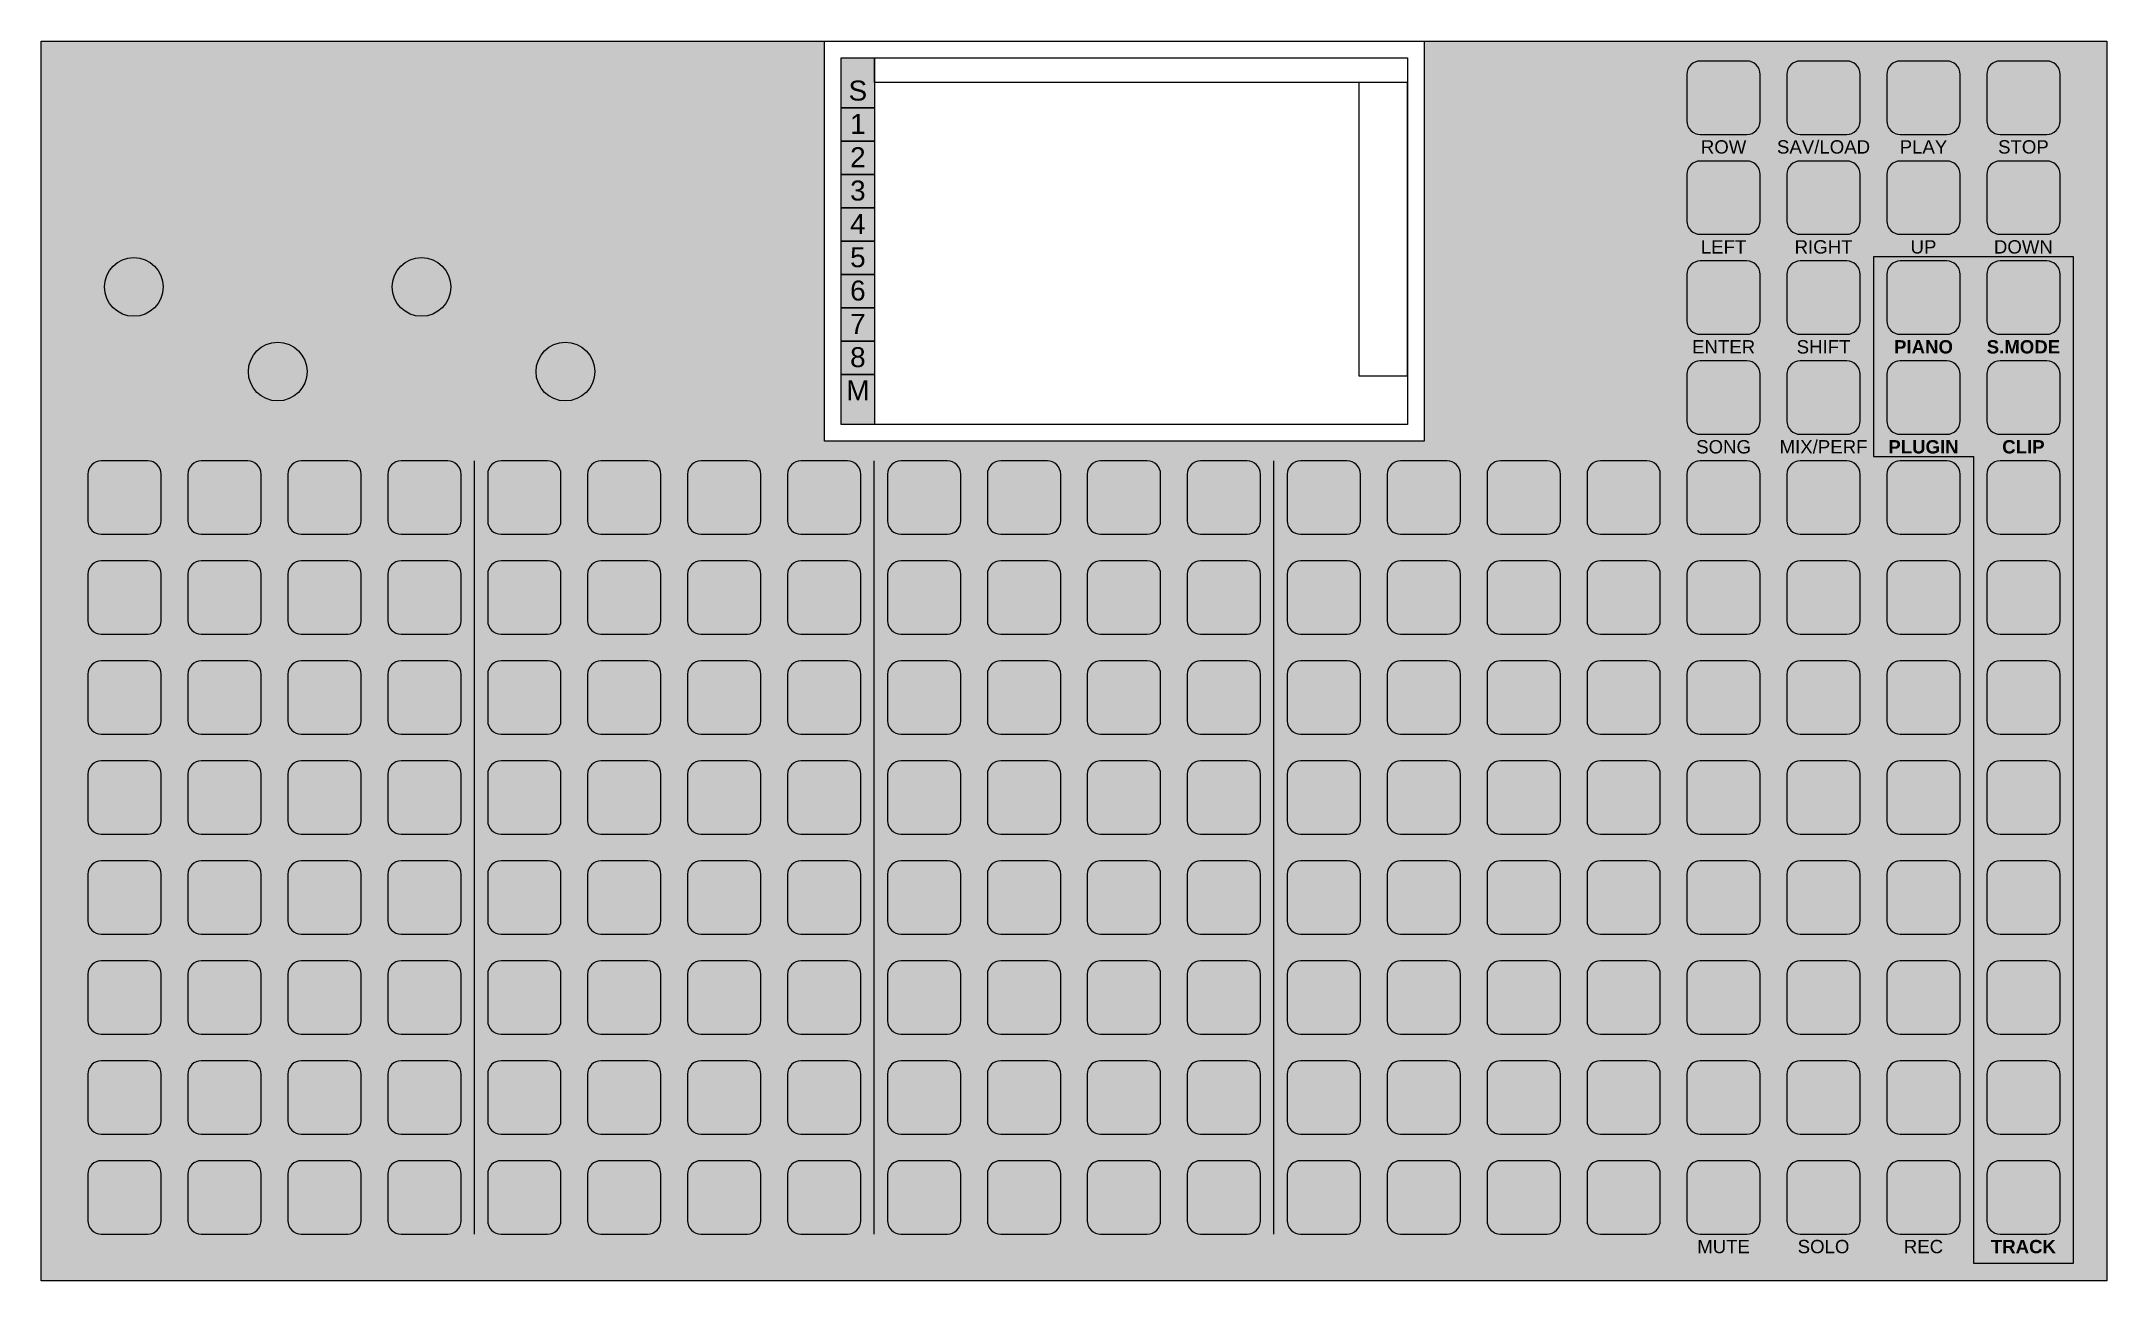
# Model space of a CAD drawing. Header units: millimetres. Extents: x -175 to 982, y -50 to 1134.
# Drawn here: x 294.4 to 604.4, y 419.5 to 605.5 of the extents above; entities that cross this region are included whole.
import ezdxf

# ---------------------------------------------------------------- set-up
doc = ezdxf.new("R2010")
doc.units = ezdxf.units.MM
for name, color, linetype in [('maingrid', 7, 'Continuous'), ('panel', 7, 'Continuous'), ('schrift', 7, 'Continuous')]:
    doc.layers.add(name, color=color, linetype=linetype)
doc.styles.get("Standard").update_dxf_attribs({"font": 'arial.ttf'})
doc.styles.add('Stil1', font='arialbd.ttf')

msp = doc.modelspace()

# ---------------------------------------------------------------- texts
at = {"layer": 'schrift', "attachment_point": 2}
for s, insert, char_height in [('S', (416.97, 599.6), 3), ('1', (416.97, 594.6), 3), ('2', (416.97, 589.6), 3), ('ROW', (546.91, 590.65), 2), ('SAV/LOAD', (561.91, 590.65), 2), ('PLAY', (576.91, 590.65), 2), ('STOP', (591.91, 590.65), 2), ('3', (416.97, 584.6), 3), ('4', (416.97, 579.6), 3), ('5', (416.97, 574.6), 3), ('LEFT', (546.91, 575.65), 2), ('RIGHT', (561.91, 575.65), 2), ('UP', (576.91, 575.65), 2), ('DOWN', (591.91, 575.65), 2), ('6', (416.97, 569.6), 3), ('7', (416.97, 564.6), 3), ('8', (416.97, 559.6), 3), ('ENTER', (546.91, 560.65), 2), ('SHIFT', (561.91, 560.65), 2), ('M', (416.97, 554.6), 3), ('SONG', (546.91, 545.65), 2), ('MIX/PERF', (561.91, 545.65), 2), ('MUTE', (546.91, 425.65), 2), ('SOLO', (561.91, 425.65), 2), ('REC', (576.91, 425.65), 2)]:
    msp.add_mtext_dynamic_manual_height_columns(s, width=27.5773, gutter_width=12.5, heights=[0], dxfattribs=dict(at, insert=insert, char_height=char_height))
at = {"layer": 'schrift', "char_height": 2, "attachment_point": 2, "style": 'Stil1'}
for s, insert in [('PIANO', (576.91, 560.65)), ('S.MODE', (591.91, 560.65)), ('PLUGIN', (576.91, 545.65)), ('CLIP', (591.91, 545.65)), ('TRACK', (591.91, 425.65))]:
    msp.add_mtext_dynamic_manual_height_columns(s, width=27.5773, gutter_width=12.5, heights=[0], dxfattribs=dict(at, insert=insert))

# ---------------------------------------------------------------- hatches: boundary and pattern name
h = msp.add_hatch(color=254)
h.dxf.hatch_style = 1
h.paths.add_polyline_path([(599.41, 573.17), (569.41, 573.17), (569.41, 543.2), (584.41, 543.2), (584.41, 422.16), (599.41, 422.16)], flags=16)
edge = h.paths.add_edge_path(flags=0)
edge.add_line((582.41, 555.53), (582.41, 548.53))
edge.add_arc((580.41, 548.53), 2, -90, 0, ccw=False)
edge.add_line((580.41, 546.53), (573.41, 546.53))
edge.add_arc((573.41, 548.53), 2, 180, 270, ccw=False)
edge.add_line((571.41, 548.53), (571.41, 555.53))
edge.add_arc((573.41, 555.53), 2, 90, 180, ccw=False)
edge.add_line((573.41, 557.53), (580.41, 557.53))
edge.add_arc((580.41, 555.53), 2, 0, 90, ccw=False)
edge = h.paths.add_edge_path(flags=0)
edge.add_line((580.41, 561.53), (573.41, 561.53))
edge.add_arc((573.41, 563.53), 2, 180, 270, ccw=False)
edge.add_line((571.41, 563.53), (571.41, 570.53))
edge.add_arc((573.41, 570.53), 2, 90, 180, ccw=False)
edge.add_line((573.41, 572.53), (580.41, 572.53))
edge.add_arc((580.41, 570.53), 2, 0, 90, ccw=False)
edge.add_line((582.41, 570.53), (582.41, 563.53))
edge.add_arc((580.41, 563.53), 2, -90, 0, ccw=False)
edge = h.paths.add_edge_path(flags=0)
edge.add_line((588.41, 557.53), (595.41, 557.53))
edge.add_arc((595.41, 555.53), 2, 0, 90, ccw=False)
edge.add_line((597.41, 555.53), (597.41, 548.53))
edge.add_arc((595.41, 548.53), 2, -90, 0, ccw=False)
edge.add_line((595.41, 546.53), (588.41, 546.53))
edge.add_arc((588.41, 548.53), 2, 180, 270, ccw=False)
edge.add_line((586.41, 548.53), (586.41, 555.53))
edge.add_arc((588.41, 555.53), 2, 90, 180, ccw=False)
edge = h.paths.add_edge_path(flags=0)
edge.add_line((586.41, 563.53), (586.41, 570.53))
edge.add_arc((588.41, 570.53), 2, 90, 180, ccw=False)
edge.add_line((588.41, 572.53), (595.41, 572.53))
edge.add_arc((595.41, 570.53), 2, 0, 90, ccw=False)
edge.add_line((597.41, 570.53), (597.41, 563.53))
edge.add_arc((595.41, 563.53), 2, -90, 0, ccw=False)
edge.add_line((595.41, 561.53), (588.41, 561.53))
edge.add_arc((588.41, 563.53), 2, 180, 270, ccw=False)
edge = h.paths.add_edge_path(flags=0)
edge.add_line((588.41, 542.53), (595.41, 542.53))
edge.add_arc((595.41, 540.53), 2, 0, 90, ccw=False)
edge.add_line((597.41, 540.53), (597.41, 533.53))
edge.add_arc((595.41, 533.53), 2, -90, 0, ccw=False)
edge.add_line((595.41, 531.53), (588.41, 531.53))
edge.add_arc((588.41, 533.53), 2, 180, 270, ccw=False)
edge.add_line((586.41, 533.53), (586.41, 540.53))
edge.add_arc((588.41, 540.53), 2, 90, 180, ccw=False)
edge = h.paths.add_edge_path(flags=0)
edge.add_line((588.41, 527.53), (595.41, 527.53))
edge.add_arc((595.41, 525.53), 2, 0, 90, ccw=False)
edge.add_line((597.41, 525.53), (597.41, 518.53))
edge.add_arc((595.41, 518.53), 2, -90, 0, ccw=False)
edge.add_line((595.41, 516.53), (588.41, 516.53))
edge.add_arc((588.41, 518.53), 2, 180, 270, ccw=False)
edge.add_line((586.41, 518.53), (586.41, 525.53))
edge.add_arc((588.41, 525.53), 2, 90, 180, ccw=False)
edge = h.paths.add_edge_path(flags=0)
edge.add_line((588.41, 512.53), (595.41, 512.53))
edge.add_arc((595.41, 510.53), 2, 0, 90, ccw=False)
edge.add_line((597.41, 510.53), (597.41, 503.53))
edge.add_arc((595.41, 503.53), 2, -90, 0, ccw=False)
edge.add_line((595.41, 501.53), (588.41, 501.53))
edge.add_arc((588.41, 503.53), 2, 180, 270, ccw=False)
edge.add_line((586.41, 503.53), (586.41, 510.53))
edge.add_arc((588.41, 510.53), 2, 90, 180, ccw=False)
edge = h.paths.add_edge_path(flags=0)
edge.add_line((588.41, 497.53), (595.41, 497.53))
edge.add_arc((595.41, 495.53), 2, 0, 90, ccw=False)
edge.add_line((597.41, 495.53), (597.41, 488.53))
edge.add_arc((595.41, 488.53), 2, -90, 0, ccw=False)
edge.add_line((595.41, 486.53), (588.41, 486.53))
edge.add_arc((588.41, 488.53), 2, 180, 270, ccw=False)
edge.add_line((586.41, 488.53), (586.41, 495.53))
edge.add_arc((588.41, 495.53), 2, 90, 180, ccw=False)
edge = h.paths.add_edge_path(flags=0)
edge.add_line((588.41, 482.53), (595.41, 482.53))
edge.add_arc((595.41, 480.53), 2, 0, 90, ccw=False)
edge.add_line((597.41, 480.53), (597.41, 473.53))
edge.add_arc((595.41, 473.53), 2, -90, 0, ccw=False)
edge.add_line((595.41, 471.53), (588.41, 471.53))
edge.add_arc((588.41, 473.53), 2, 180, 270, ccw=False)
edge.add_line((586.41, 473.53), (586.41, 480.53))
edge.add_arc((588.41, 480.53), 2, 90, 180, ccw=False)
edge = h.paths.add_edge_path(flags=0)
edge.add_line((588.41, 467.53), (595.41, 467.53))
edge.add_arc((595.41, 465.53), 2, 0, 90, ccw=False)
edge.add_line((597.41, 465.53), (597.41, 458.53))
edge.add_arc((595.41, 458.53), 2, -90, 0, ccw=False)
edge.add_line((595.41, 456.53), (588.41, 456.53))
edge.add_arc((588.41, 458.53), 2, 180, 270, ccw=False)
edge.add_line((586.41, 458.53), (586.41, 465.53))
edge.add_arc((588.41, 465.53), 2, 90, 180, ccw=False)
edge = h.paths.add_edge_path(flags=0)
edge.add_line((588.41, 452.53), (595.41, 452.53))
edge.add_arc((595.41, 450.53), 2, 0, 90, ccw=False)
edge.add_line((597.41, 450.53), (597.41, 443.53))
edge.add_arc((595.41, 443.53), 2, -90, 0, ccw=False)
edge.add_line((595.41, 441.53), (588.41, 441.53))
edge.add_arc((588.41, 443.53), 2, 180, 270, ccw=False)
edge.add_line((586.41, 443.53), (586.41, 450.53))
edge.add_arc((588.41, 450.53), 2, 90, 180, ccw=False)
edge = h.paths.add_edge_path(flags=0)
edge.add_line((588.41, 437.53), (595.41, 437.53))
edge.add_arc((595.41, 435.53), 2, 0, 90, ccw=False)
edge.add_line((597.41, 435.53), (597.41, 428.53))
edge.add_arc((595.41, 428.53), 2, -90, 0, ccw=False)
edge.add_line((595.41, 426.53), (588.41, 426.53))
edge.add_arc((588.41, 428.53), 2, 180, 270, ccw=False)
edge.add_line((586.41, 428.53), (586.41, 435.53))
edge.add_arc((588.41, 435.53), 2, 90, 180, ccw=False)
h.paths.add_polyline_path([(411.97, 594.49), (411.97, 599.99), (411.97, 605.49), (294.41, 605.49), (294.41, 419.53), (604.41, 419.53), (604.41, 605.49), (501.97, 605.49), (501.97, 545.49), (411.97, 545.49), (411.97, 550.49), (411.97, 555.99), (411.97, 561.49), (411.97, 566.99), (411.97, 572.49), (411.97, 577.99), (411.97, 583.49), (411.97, 588.99)])
edge = h.paths.add_edge_path(flags=16)
edge.add_arc((373.07, 555.93), 4.4, 0, 360)
edge = h.paths.add_edge_path(flags=16)
edge.add_arc((351.48, 568.63), 4.4, 0, 360)
edge = h.paths.add_edge_path(flags=16)
edge.add_arc((385.41, 540.53), 2, 0, 90, ccw=False)
edge.add_line((387.41, 540.53), (387.41, 533.53))
edge.add_arc((385.41, 533.53), 2, -90, 0, ccw=False)
edge.add_line((385.41, 531.53), (378.41, 531.53))
edge.add_arc((378.41, 533.53), 2, 180, 270, ccw=False)
edge.add_line((376.41, 533.53), (376.41, 540.53))
edge.add_arc((378.41, 540.53), 2, 90, 180, ccw=False)
edge.add_line((378.41, 542.53), (385.41, 542.53))
edge = h.paths.add_edge_path(flags=16)
edge.add_line((393.41, 542.53), (400.41, 542.53))
edge.add_arc((400.41, 540.53), 2, 0, 90, ccw=False)
edge.add_line((402.41, 540.53), (402.41, 533.53))
edge.add_arc((400.41, 533.53), 2, -90, 0, ccw=False)
edge.add_line((400.41, 531.53), (393.41, 531.53))
edge.add_arc((393.41, 533.53), 2, 180, 270, ccw=False)
edge.add_line((391.41, 533.53), (391.41, 540.53))
edge.add_arc((393.41, 540.53), 2, 90, 180, ccw=False)
edge = h.paths.add_edge_path(flags=16)
edge.add_line((372.41, 540.53), (372.41, 533.53))
edge.add_arc((370.41, 533.53), 2, -90, 0, ccw=False)
edge.add_line((370.41, 531.53), (363.41, 531.53))
edge.add_arc((363.41, 533.53), 2, 180, 270, ccw=False)
edge.add_line((361.41, 533.53), (361.41, 540.53))
edge.add_arc((363.41, 540.53), 2, 90, 180, ccw=False)
edge.add_line((363.41, 542.53), (370.41, 542.53))
edge.add_arc((370.41, 540.53), 2, 0, 90, ccw=False)
edge = h.paths.add_edge_path(flags=16)
edge.add_line((408.41, 542.53), (415.41, 542.53))
edge.add_arc((415.41, 540.53), 2, 0, 90, ccw=False)
edge.add_line((417.41, 540.53), (417.41, 533.53))
edge.add_arc((415.41, 533.53), 2, -90, 0, ccw=False)
edge.add_line((415.41, 531.53), (408.41, 531.53))
edge.add_arc((408.41, 533.53), 2, 180, 270, ccw=False)
edge.add_line((406.41, 533.53), (406.41, 540.53))
edge.add_arc((408.41, 540.53), 2, 90, 180, ccw=False)
edge = h.paths.add_edge_path(flags=16)
edge.add_line((357.41, 540.53), (357.41, 533.53))
edge.add_arc((355.41, 533.53), 2, -90, 0, ccw=False)
edge.add_line((355.41, 531.53), (348.41, 531.53))
edge.add_arc((348.41, 533.53), 2, 180, 270, ccw=False)
edge.add_line((346.41, 533.53), (346.41, 540.53))
edge.add_arc((348.41, 540.53), 2, 90, 180, ccw=False)
edge.add_line((348.41, 542.53), (355.41, 542.53))
edge.add_arc((355.41, 540.53), 2, 0, 90, ccw=False)
edge = h.paths.add_edge_path(flags=16)
edge.add_arc((329.89, 555.93), 4.4, 0, 360)
edge = h.paths.add_edge_path(flags=16)
edge.add_line((423.41, 542.53), (430.41, 542.53))
edge.add_arc((430.41, 540.53), 2, 0, 90, ccw=False)
edge.add_line((432.41, 540.53), (432.41, 533.53))
edge.add_arc((430.41, 533.53), 2, -90, 0, ccw=False)
edge.add_line((430.41, 531.53), (423.41, 531.53))
edge.add_arc((423.41, 533.53), 2, 180, 270, ccw=False)
edge.add_line((421.41, 533.53), (421.41, 540.53))
edge.add_arc((423.41, 540.53), 2, 90, 180, ccw=False)
edge = h.paths.add_edge_path(flags=16)
edge.add_arc((385.41, 525.53), 2, 0, 90, ccw=False)
edge.add_line((387.41, 525.53), (387.41, 518.53))
edge.add_arc((385.41, 518.53), 2, -90, 0, ccw=False)
edge.add_line((385.41, 516.53), (378.41, 516.53))
edge.add_arc((378.41, 518.53), 2, 180, 270, ccw=False)
edge.add_line((376.41, 518.53), (376.41, 525.53))
edge.add_arc((378.41, 525.53), 2, 90, 180, ccw=False)
edge.add_line((378.41, 527.53), (385.41, 527.53))
edge = h.paths.add_edge_path(flags=16)
edge.add_line((393.41, 527.53), (400.41, 527.53))
edge.add_arc((400.41, 525.53), 2, 0, 90, ccw=False)
edge.add_line((402.41, 525.53), (402.41, 518.53))
edge.add_arc((400.41, 518.53), 2, -90, 0, ccw=False)
edge.add_line((400.41, 516.53), (393.41, 516.53))
edge.add_arc((393.41, 518.53), 2, 180, 270, ccw=False)
edge.add_line((391.41, 518.53), (391.41, 525.53))
edge.add_arc((393.41, 525.53), 2, 90, 180, ccw=False)
edge = h.paths.add_edge_path(flags=16)
edge.add_line((342.41, 540.53), (342.41, 533.53))
edge.add_arc((340.41, 533.53), 2, -90, 0, ccw=False)
edge.add_line((340.41, 531.53), (333.41, 531.53))
edge.add_arc((333.41, 533.53), 2, 180, 270, ccw=False)
edge.add_line((331.41, 533.53), (331.41, 540.53))
edge.add_arc((333.41, 540.53), 2, 90, 180, ccw=False)
edge.add_line((333.41, 542.53), (340.41, 542.53))
edge.add_arc((340.41, 540.53), 2, 0, 90, ccw=False)
edge = h.paths.add_edge_path(flags=16)
edge.add_line((372.41, 525.53), (372.41, 518.53))
edge.add_arc((370.41, 518.53), 2, -90, 0, ccw=False)
edge.add_line((370.41, 516.53), (363.41, 516.53))
edge.add_arc((363.41, 518.53), 2, 180, 270, ccw=False)
edge.add_line((361.41, 518.53), (361.41, 525.53))
edge.add_arc((363.41, 525.53), 2, 90, 180, ccw=False)
edge.add_line((363.41, 527.53), (370.41, 527.53))
edge.add_arc((370.41, 525.53), 2, 0, 90, ccw=False)
edge = h.paths.add_edge_path(flags=16)
edge.add_line((408.41, 527.53), (415.41, 527.53))
edge.add_arc((415.41, 525.53), 2, 0, 90, ccw=False)
edge.add_line((417.41, 525.53), (417.41, 518.53))
edge.add_arc((415.41, 518.53), 2, -90, 0, ccw=False)
edge.add_line((415.41, 516.53), (408.41, 516.53))
edge.add_arc((408.41, 518.53), 2, 180, 270, ccw=False)
edge.add_line((406.41, 518.53), (406.41, 525.53))
edge.add_arc((408.41, 525.53), 2, 90, 180, ccw=False)
edge = h.paths.add_edge_path(flags=16)
edge.add_line((357.41, 525.53), (357.41, 518.53))
edge.add_arc((355.41, 518.53), 2, -90, 0, ccw=False)
edge.add_line((355.41, 516.53), (348.41, 516.53))
edge.add_arc((348.41, 518.53), 2, 180, 270, ccw=False)
edge.add_line((346.41, 518.53), (346.41, 525.53))
edge.add_arc((348.41, 525.53), 2, 90, 180, ccw=False)
edge.add_line((348.41, 527.53), (355.41, 527.53))
edge.add_arc((355.41, 525.53), 2, 0, 90, ccw=False)
edge = h.paths.add_edge_path(flags=16)
edge.add_line((438.41, 542.53), (445.41, 542.53))
edge.add_arc((445.41, 540.53), 2, 0, 90, ccw=False)
edge.add_line((447.41, 540.53), (447.41, 533.53))
edge.add_arc((445.41, 533.53), 2, -90, 0, ccw=False)
edge.add_line((445.41, 531.53), (438.41, 531.53))
edge.add_arc((438.41, 533.53), 2, 180, 270, ccw=False)
edge.add_line((436.41, 533.53), (436.41, 540.53))
edge.add_arc((438.41, 540.53), 2, 90, 180, ccw=False)
edge = h.paths.add_edge_path(flags=16)
edge.add_line((423.41, 527.53), (430.41, 527.53))
edge.add_arc((430.41, 525.53), 2, 0, 90, ccw=False)
edge.add_line((432.41, 525.53), (432.41, 518.53))
edge.add_arc((430.41, 518.53), 2, -90, 0, ccw=False)
edge.add_line((430.41, 516.53), (423.41, 516.53))
edge.add_arc((423.41, 518.53), 2, 180, 270, ccw=False)
edge.add_line((421.41, 518.53), (421.41, 525.53))
edge.add_arc((423.41, 525.53), 2, 90, 180, ccw=False)
edge = h.paths.add_edge_path(flags=16)
edge.add_arc((308.3, 568.63), 4.4, 0, 360)
edge = h.paths.add_edge_path(flags=16)
edge.add_line((327.41, 540.53), (327.41, 533.53))
edge.add_arc((325.41, 533.53), 2, -90, 0, ccw=False)
edge.add_line((325.41, 531.53), (318.41, 531.53))
edge.add_arc((318.41, 533.53), 2, 180, 270, ccw=False)
edge.add_line((316.41, 533.53), (316.41, 540.53))
edge.add_arc((318.41, 540.53), 2, 90, 180, ccw=False)
edge.add_line((318.41, 542.53), (325.41, 542.53))
edge.add_arc((325.41, 540.53), 2, 0, 90, ccw=False)
edge = h.paths.add_edge_path(flags=16)
edge.add_line((342.41, 525.53), (342.41, 518.53))
edge.add_arc((340.41, 518.53), 2, -90, 0, ccw=False)
edge.add_line((340.41, 516.53), (333.41, 516.53))
edge.add_arc((333.41, 518.53), 2, 180, 270, ccw=False)
edge.add_line((331.41, 518.53), (331.41, 525.53))
edge.add_arc((333.41, 525.53), 2, 90, 180, ccw=False)
edge.add_line((333.41, 527.53), (340.41, 527.53))
edge.add_arc((340.41, 525.53), 2, 0, 90, ccw=False)
edge = h.paths.add_edge_path(flags=16)
edge.add_arc((385.41, 510.53), 2, 0, 90, ccw=False)
edge.add_line((387.41, 510.53), (387.41, 503.53))
edge.add_arc((385.41, 503.53), 2, -90, 0, ccw=False)
edge.add_line((385.41, 501.53), (378.41, 501.53))
edge.add_arc((378.41, 503.53), 2, 180, 270, ccw=False)
edge.add_line((376.41, 503.53), (376.41, 510.53))
edge.add_arc((378.41, 510.53), 2, 90, 180, ccw=False)
edge.add_line((378.41, 512.53), (385.41, 512.53))
edge = h.paths.add_edge_path(flags=16)
edge.add_line((393.41, 512.53), (400.41, 512.53))
edge.add_arc((400.41, 510.53), 2, 0, 90, ccw=False)
edge.add_line((402.41, 510.53), (402.41, 503.53))
edge.add_arc((400.41, 503.53), 2, -90, 0, ccw=False)
edge.add_line((400.41, 501.53), (393.41, 501.53))
edge.add_arc((393.41, 503.53), 2, 180, 270, ccw=False)
edge.add_line((391.41, 503.53), (391.41, 510.53))
edge.add_arc((393.41, 510.53), 2, 90, 180, ccw=False)
edge = h.paths.add_edge_path(flags=16)
edge.add_line((372.41, 510.53), (372.41, 503.53))
edge.add_arc((370.41, 503.53), 2, -90, 0, ccw=False)
edge.add_line((370.41, 501.53), (363.41, 501.53))
edge.add_arc((363.41, 503.53), 2, 180, 270, ccw=False)
edge.add_line((361.41, 503.53), (361.41, 510.53))
edge.add_arc((363.41, 510.53), 2, 90, 180, ccw=False)
edge.add_line((363.41, 512.53), (370.41, 512.53))
edge.add_arc((370.41, 510.53), 2, 0, 90, ccw=False)
edge = h.paths.add_edge_path(flags=16)
edge.add_line((408.41, 512.53), (415.41, 512.53))
edge.add_arc((415.41, 510.53), 2, 0, 90, ccw=False)
edge.add_line((417.41, 510.53), (417.41, 503.53))
edge.add_arc((415.41, 503.53), 2, -90, 0, ccw=False)
edge.add_line((415.41, 501.53), (408.41, 501.53))
edge.add_arc((408.41, 503.53), 2, 180, 270, ccw=False)
edge.add_line((406.41, 503.53), (406.41, 510.53))
edge.add_arc((408.41, 510.53), 2, 90, 180, ccw=False)
edge = h.paths.add_edge_path(flags=16)
edge.add_line((357.41, 510.53), (357.41, 503.53))
edge.add_arc((355.41, 503.53), 2, -90, 0, ccw=False)
edge.add_line((355.41, 501.53), (348.41, 501.53))
edge.add_arc((348.41, 503.53), 2, 180, 270, ccw=False)
edge.add_line((346.41, 503.53), (346.41, 510.53))
edge.add_arc((348.41, 510.53), 2, 90, 180, ccw=False)
edge.add_line((348.41, 512.53), (355.41, 512.53))
edge.add_arc((355.41, 510.53), 2, 0, 90, ccw=False)
edge = h.paths.add_edge_path(flags=16)
edge.add_line((438.41, 527.53), (445.41, 527.53))
edge.add_arc((445.41, 525.53), 2, 0, 90, ccw=False)
edge.add_line((447.41, 525.53), (447.41, 518.53))
edge.add_arc((445.41, 518.53), 2, -90, 0, ccw=False)
edge.add_line((445.41, 516.53), (438.41, 516.53))
edge.add_arc((438.41, 518.53), 2, 180, 270, ccw=False)
edge.add_line((436.41, 518.53), (436.41, 525.53))
edge.add_arc((438.41, 525.53), 2, 90, 180, ccw=False)
edge = h.paths.add_edge_path(flags=16)
edge.add_line((453.41, 542.53), (460.41, 542.53))
edge.add_arc((460.41, 540.53), 2, 0, 90, ccw=False)
edge.add_line((462.41, 540.53), (462.41, 533.53))
edge.add_arc((460.41, 533.53), 2, -90, 0, ccw=False)
edge.add_line((460.41, 531.53), (453.41, 531.53))
edge.add_arc((453.41, 533.53), 2, 180, 270, ccw=False)
edge.add_line((451.41, 533.53), (451.41, 540.53))
edge.add_arc((453.41, 540.53), 2, 90, 180, ccw=False)
edge = h.paths.add_edge_path(flags=16)
edge.add_line((327.41, 525.53), (327.41, 518.53))
edge.add_arc((325.41, 518.53), 2, -90, 0, ccw=False)
edge.add_line((325.41, 516.53), (318.41, 516.53))
edge.add_arc((318.41, 518.53), 2, 180, 270, ccw=False)
edge.add_line((316.41, 518.53), (316.41, 525.53))
edge.add_arc((318.41, 525.53), 2, 90, 180, ccw=False)
edge.add_line((318.41, 527.53), (325.41, 527.53))
edge.add_arc((325.41, 525.53), 2, 0, 90, ccw=False)
edge = h.paths.add_edge_path(flags=16)
edge.add_line((312.41, 540.53), (312.41, 533.53))
edge.add_arc((310.41, 533.53), 2, -90, 0, ccw=False)
edge.add_line((310.41, 531.53), (303.41, 531.53))
edge.add_arc((303.41, 533.53), 2, 180, 270, ccw=False)
edge.add_line((301.41, 533.53), (301.41, 540.53))
edge.add_arc((303.41, 540.53), 2, 90, 180, ccw=False)
edge.add_line((303.41, 542.53), (310.41, 542.53))
edge.add_arc((310.41, 540.53), 2, 0, 90, ccw=False)
edge = h.paths.add_edge_path(flags=16)
edge.add_line((423.41, 512.53), (430.41, 512.53))
edge.add_arc((430.41, 510.53), 2, 0, 90, ccw=False)
edge.add_line((432.41, 510.53), (432.41, 503.53))
edge.add_arc((430.41, 503.53), 2, -90, 0, ccw=False)
edge.add_line((430.41, 501.53), (423.41, 501.53))
edge.add_arc((423.41, 503.53), 2, 180, 270, ccw=False)
edge.add_line((421.41, 503.53), (421.41, 510.53))
edge.add_arc((423.41, 510.53), 2, 90, 180, ccw=False)
edge = h.paths.add_edge_path(flags=16)
edge.add_line((342.41, 510.53), (342.41, 503.53))
edge.add_arc((340.41, 503.53), 2, -90, 0, ccw=False)
edge.add_line((340.41, 501.53), (333.41, 501.53))
edge.add_arc((333.41, 503.53), 2, 180, 270, ccw=False)
edge.add_line((331.41, 503.53), (331.41, 510.53))
edge.add_arc((333.41, 510.53), 2, 90, 180, ccw=False)
edge.add_line((333.41, 512.53), (340.41, 512.53))
edge.add_arc((340.41, 510.53), 2, 0, 90, ccw=False)
edge = h.paths.add_edge_path(flags=16)
edge.add_arc((385.41, 495.53), 2, 0, 90, ccw=False)
edge.add_line((387.41, 495.53), (387.41, 488.53))
edge.add_arc((385.41, 488.53), 2, -90, 0, ccw=False)
edge.add_line((385.41, 486.53), (378.41, 486.53))
edge.add_arc((378.41, 488.53), 2, 180, 270, ccw=False)
edge.add_line((376.41, 488.53), (376.41, 495.53))
edge.add_arc((378.41, 495.53), 2, 90, 180, ccw=False)
edge.add_line((378.41, 497.53), (385.41, 497.53))
edge = h.paths.add_edge_path(flags=16)
edge.add_line((393.41, 497.53), (400.41, 497.53))
edge.add_arc((400.41, 495.53), 2, 0, 90, ccw=False)
edge.add_line((402.41, 495.53), (402.41, 488.53))
edge.add_arc((400.41, 488.53), 2, -90, 0, ccw=False)
edge.add_line((400.41, 486.53), (393.41, 486.53))
edge.add_arc((393.41, 488.53), 2, 180, 270, ccw=False)
edge.add_line((391.41, 488.53), (391.41, 495.53))
edge.add_arc((393.41, 495.53), 2, 90, 180, ccw=False)
edge = h.paths.add_edge_path(flags=16)
edge.add_line((453.41, 527.53), (460.41, 527.53))
edge.add_arc((460.41, 525.53), 2, 0, 90, ccw=False)
edge.add_line((462.41, 525.53), (462.41, 518.53))
edge.add_arc((460.41, 518.53), 2, -90, 0, ccw=False)
edge.add_line((460.41, 516.53), (453.41, 516.53))
edge.add_arc((453.41, 518.53), 2, 180, 270, ccw=False)
edge.add_line((451.41, 518.53), (451.41, 525.53))
edge.add_arc((453.41, 525.53), 2, 90, 180, ccw=False)
edge = h.paths.add_edge_path(flags=16)
edge.add_line((372.41, 495.53), (372.41, 488.53))
edge.add_arc((370.41, 488.53), 2, -90, 0, ccw=False)
edge.add_line((370.41, 486.53), (363.41, 486.53))
edge.add_arc((363.41, 488.53), 2, 180, 270, ccw=False)
edge.add_line((361.41, 488.53), (361.41, 495.53))
edge.add_arc((363.41, 495.53), 2, 90, 180, ccw=False)
edge.add_line((363.41, 497.53), (370.41, 497.53))
edge.add_arc((370.41, 495.53), 2, 0, 90, ccw=False)
edge = h.paths.add_edge_path(flags=16)
edge.add_line((438.41, 512.53), (445.41, 512.53))
edge.add_arc((445.41, 510.53), 2, 0, 90, ccw=False)
edge.add_line((447.41, 510.53), (447.41, 503.53))
edge.add_arc((445.41, 503.53), 2, -90, 0, ccw=False)
edge.add_line((445.41, 501.53), (438.41, 501.53))
edge.add_arc((438.41, 503.53), 2, 180, 270, ccw=False)
edge.add_line((436.41, 503.53), (436.41, 510.53))
edge.add_arc((438.41, 510.53), 2, 90, 180, ccw=False)
edge = h.paths.add_edge_path(flags=16)
edge.add_line((312.41, 525.53), (312.41, 518.53))
edge.add_arc((310.41, 518.53), 2, -90, 0, ccw=False)
edge.add_line((310.41, 516.53), (303.41, 516.53))
edge.add_arc((303.41, 518.53), 2, 180, 270, ccw=False)
edge.add_line((301.41, 518.53), (301.41, 525.53))
edge.add_arc((303.41, 525.53), 2, 90, 180, ccw=False)
edge.add_line((303.41, 527.53), (310.41, 527.53))
edge.add_arc((310.41, 525.53), 2, 0, 90, ccw=False)
edge = h.paths.add_edge_path(flags=16)
edge.add_line((408.41, 497.53), (415.41, 497.53))
edge.add_arc((415.41, 495.53), 2, 0, 90, ccw=False)
edge.add_line((417.41, 495.53), (417.41, 488.53))
edge.add_arc((415.41, 488.53), 2, -90, 0, ccw=False)
edge.add_line((415.41, 486.53), (408.41, 486.53))
edge.add_arc((408.41, 488.53), 2, 180, 270, ccw=False)
edge.add_line((406.41, 488.53), (406.41, 495.53))
edge.add_arc((408.41, 495.53), 2, 90, 180, ccw=False)
edge = h.paths.add_edge_path(flags=16)
edge.add_line((327.41, 510.53), (327.41, 503.53))
edge.add_arc((325.41, 503.53), 2, -90, 0, ccw=False)
edge.add_line((325.41, 501.53), (318.41, 501.53))
edge.add_arc((318.41, 503.53), 2, 180, 270, ccw=False)
edge.add_line((316.41, 503.53), (316.41, 510.53))
edge.add_arc((318.41, 510.53), 2, 90, 180, ccw=False)
edge.add_line((318.41, 512.53), (325.41, 512.53))
edge.add_arc((325.41, 510.53), 2, 0, 90, ccw=False)
edge = h.paths.add_edge_path(flags=16)
edge.add_line((357.41, 495.53), (357.41, 488.53))
edge.add_arc((355.41, 488.53), 2, -90, 0, ccw=False)
edge.add_line((355.41, 486.53), (348.41, 486.53))
edge.add_arc((348.41, 488.53), 2, 180, 270, ccw=False)
edge.add_line((346.41, 488.53), (346.41, 495.53))
edge.add_arc((348.41, 495.53), 2, 90, 180, ccw=False)
edge.add_line((348.41, 497.53), (355.41, 497.53))
edge.add_arc((355.41, 495.53), 2, 0, 90, ccw=False)
edge = h.paths.add_edge_path(flags=16)
edge.add_line((468.41, 542.53), (475.41, 542.53))
edge.add_arc((475.41, 540.53), 2, 0, 90, ccw=False)
edge.add_line((477.41, 540.53), (477.41, 533.53))
edge.add_arc((475.41, 533.53), 2, -90, 0, ccw=False)
edge.add_line((475.41, 531.53), (468.41, 531.53))
edge.add_arc((468.41, 533.53), 2, 180, 270, ccw=False)
edge.add_line((466.41, 533.53), (466.41, 540.53))
edge.add_arc((468.41, 540.53), 2, 90, 180, ccw=False)
edge = h.paths.add_edge_path(flags=16)
edge.add_line((423.41, 497.53), (430.41, 497.53))
edge.add_arc((430.41, 495.53), 2, 0, 90, ccw=False)
edge.add_line((432.41, 495.53), (432.41, 488.53))
edge.add_arc((430.41, 488.53), 2, -90, 0, ccw=False)
edge.add_line((430.41, 486.53), (423.41, 486.53))
edge.add_arc((423.41, 488.53), 2, 180, 270, ccw=False)
edge.add_line((421.41, 488.53), (421.41, 495.53))
edge.add_arc((423.41, 495.53), 2, 90, 180, ccw=False)
edge = h.paths.add_edge_path(flags=16)
edge.add_line((342.41, 495.53), (342.41, 488.53))
edge.add_arc((340.41, 488.53), 2, -90, 0, ccw=False)
edge.add_line((340.41, 486.53), (333.41, 486.53))
edge.add_arc((333.41, 488.53), 2, 180, 270, ccw=False)
edge.add_line((331.41, 488.53), (331.41, 495.53))
edge.add_arc((333.41, 495.53), 2, 90, 180, ccw=False)
edge.add_line((333.41, 497.53), (340.41, 497.53))
edge.add_arc((340.41, 495.53), 2, 0, 90, ccw=False)
edge = h.paths.add_edge_path(flags=16)
edge.add_line((453.41, 512.53), (460.41, 512.53))
edge.add_arc((460.41, 510.53), 2, 0, 90, ccw=False)
edge.add_line((462.41, 510.53), (462.41, 503.53))
edge.add_arc((460.41, 503.53), 2, -90, 0, ccw=False)
edge.add_line((460.41, 501.53), (453.41, 501.53))
edge.add_arc((453.41, 503.53), 2, 180, 270, ccw=False)
edge.add_line((451.41, 503.53), (451.41, 510.53))
edge.add_arc((453.41, 510.53), 2, 90, 180, ccw=False)
edge = h.paths.add_edge_path(flags=16)
edge.add_line((468.41, 527.53), (475.41, 527.53))
edge.add_arc((475.41, 525.53), 2, 0, 90, ccw=False)
edge.add_line((477.41, 525.53), (477.41, 518.53))
edge.add_arc((475.41, 518.53), 2, -90, 0, ccw=False)
edge.add_line((475.41, 516.53), (468.41, 516.53))
edge.add_arc((468.41, 518.53), 2, 180, 270, ccw=False)
edge.add_line((466.41, 518.53), (466.41, 525.53))
edge.add_arc((468.41, 525.53), 2, 90, 180, ccw=False)
edge = h.paths.add_edge_path(flags=16)
edge.add_line((312.41, 510.53), (312.41, 503.53))
edge.add_arc((310.41, 503.53), 2, -90, 0, ccw=False)
edge.add_line((310.41, 501.53), (303.41, 501.53))
edge.add_arc((303.41, 503.53), 2, 180, 270, ccw=False)
edge.add_line((301.41, 503.53), (301.41, 510.53))
edge.add_arc((303.41, 510.53), 2, 90, 180, ccw=False)
edge.add_line((303.41, 512.53), (310.41, 512.53))
edge.add_arc((310.41, 510.53), 2, 0, 90, ccw=False)
edge = h.paths.add_edge_path(flags=16)
edge.add_line((438.41, 497.53), (445.41, 497.53))
edge.add_arc((445.41, 495.53), 2, 0, 90, ccw=False)
edge.add_line((447.41, 495.53), (447.41, 488.53))
edge.add_arc((445.41, 488.53), 2, -90, 0, ccw=False)
edge.add_line((445.41, 486.53), (438.41, 486.53))
edge.add_arc((438.41, 488.53), 2, 180, 270, ccw=False)
edge.add_line((436.41, 488.53), (436.41, 495.53))
edge.add_arc((438.41, 495.53), 2, 90, 180, ccw=False)
edge = h.paths.add_edge_path(flags=16)
edge.add_arc((385.41, 480.53), 2, 0, 90, ccw=False)
edge.add_line((387.41, 480.53), (387.41, 473.53))
edge.add_arc((385.41, 473.53), 2, -90, 0, ccw=False)
edge.add_line((385.41, 471.53), (378.41, 471.53))
edge.add_arc((378.41, 473.53), 2, 180, 270, ccw=False)
edge.add_line((376.41, 473.53), (376.41, 480.53))
edge.add_arc((378.41, 480.53), 2, 90, 180, ccw=False)
edge.add_line((378.41, 482.53), (385.41, 482.53))
edge = h.paths.add_edge_path(flags=16)
edge.add_line((393.41, 482.53), (400.41, 482.53))
edge.add_arc((400.41, 480.53), 2, 0, 90, ccw=False)
edge.add_line((402.41, 480.53), (402.41, 473.53))
edge.add_arc((400.41, 473.53), 2, -90, 0, ccw=False)
edge.add_line((400.41, 471.53), (393.41, 471.53))
edge.add_arc((393.41, 473.53), 2, 180, 270, ccw=False)
edge.add_line((391.41, 473.53), (391.41, 480.53))
edge.add_arc((393.41, 480.53), 2, 90, 180, ccw=False)
edge = h.paths.add_edge_path(flags=16)
edge.add_arc((370.41, 480.53), 2, 0, 90, ccw=False)
edge.add_line((372.41, 480.53), (372.41, 473.53))
edge.add_arc((370.41, 473.53), 2, -90, 0, ccw=False)
edge.add_line((370.41, 471.53), (363.41, 471.53))
edge.add_arc((363.41, 473.53), 2, 180, 270, ccw=False)
edge.add_line((361.41, 473.53), (361.41, 480.53))
edge.add_arc((363.41, 480.53), 2, 90, 180, ccw=False)
edge.add_line((363.41, 482.53), (370.41, 482.53))
edge = h.paths.add_edge_path(flags=16)
edge.add_line((327.41, 495.53), (327.41, 488.53))
edge.add_arc((325.41, 488.53), 2, -90, 0, ccw=False)
edge.add_line((325.41, 486.53), (318.41, 486.53))
edge.add_arc((318.41, 488.53), 2, 180, 270, ccw=False)
edge.add_line((316.41, 488.53), (316.41, 495.53))
edge.add_arc((318.41, 495.53), 2, 90, 180, ccw=False)
edge.add_line((318.41, 497.53), (325.41, 497.53))
edge.add_arc((325.41, 495.53), 2, 0, 90, ccw=False)
edge = h.paths.add_edge_path(flags=16)
edge.add_line((483.41, 542.53), (490.41, 542.53))
edge.add_arc((490.41, 540.53), 2, 0, 90, ccw=False)
edge.add_line((492.41, 540.53), (492.41, 533.53))
edge.add_arc((490.41, 533.53), 2, -90, 0, ccw=False)
edge.add_line((490.41, 531.53), (483.41, 531.53))
edge.add_arc((483.41, 533.53), 2, 180, 270, ccw=False)
edge.add_line((481.41, 533.53), (481.41, 540.53))
edge.add_arc((483.41, 540.53), 2, 90, 180, ccw=False)
edge = h.paths.add_edge_path(flags=16)
edge.add_line((408.41, 482.53), (415.41, 482.53))
edge.add_arc((415.41, 480.53), 2, 0, 90, ccw=False)
edge.add_line((417.41, 480.53), (417.41, 473.53))
edge.add_arc((415.41, 473.53), 2, -90, 0, ccw=False)
edge.add_line((415.41, 471.53), (408.41, 471.53))
edge.add_arc((408.41, 473.53), 2, 180, 270, ccw=False)
edge.add_line((406.41, 473.53), (406.41, 480.53))
edge.add_arc((408.41, 480.53), 2, 90, 180, ccw=False)
edge = h.paths.add_edge_path(flags=16)
edge.add_line((357.41, 480.53), (357.41, 473.53))
edge.add_arc((355.41, 473.53), 2, -90, 0, ccw=False)
edge.add_line((355.41, 471.53), (348.41, 471.53))
edge.add_arc((348.41, 473.53), 2, 180, 270, ccw=False)
edge.add_line((346.41, 473.53), (346.41, 480.53))
edge.add_arc((348.41, 480.53), 2, 90, 180, ccw=False)
edge.add_line((348.41, 482.53), (355.41, 482.53))
edge.add_arc((355.41, 480.53), 2, 0, 90, ccw=False)
edge = h.paths.add_edge_path(flags=16)
edge.add_line((468.41, 512.53), (475.41, 512.53))
edge.add_arc((475.41, 510.53), 2, 0, 90, ccw=False)
edge.add_line((477.41, 510.53), (477.41, 503.53))
edge.add_arc((475.41, 503.53), 2, -90, 0, ccw=False)
edge.add_line((475.41, 501.53), (468.41, 501.53))
edge.add_arc((468.41, 503.53), 2, 180, 270, ccw=False)
edge.add_line((466.41, 503.53), (466.41, 510.53))
edge.add_arc((468.41, 510.53), 2, 90, 180, ccw=False)
edge = h.paths.add_edge_path(flags=16)
edge.add_line((423.41, 482.53), (430.41, 482.53))
edge.add_arc((430.41, 480.53), 2, 0, 90, ccw=False)
edge.add_line((432.41, 480.53), (432.41, 473.53))
edge.add_arc((430.41, 473.53), 2, -90, 0, ccw=False)
edge.add_line((430.41, 471.53), (423.41, 471.53))
edge.add_arc((423.41, 473.53), 2, 180, 270, ccw=False)
edge.add_line((421.41, 473.53), (421.41, 480.53))
edge.add_arc((423.41, 480.53), 2, 90, 180, ccw=False)
edge = h.paths.add_edge_path(flags=16)
edge.add_line((453.41, 497.53), (460.41, 497.53))
edge.add_arc((460.41, 495.53), 2, 0, 90, ccw=False)
edge.add_line((462.41, 495.53), (462.41, 488.53))
edge.add_arc((460.41, 488.53), 2, -90, 0, ccw=False)
edge.add_line((460.41, 486.53), (453.41, 486.53))
edge.add_arc((453.41, 488.53), 2, 180, 270, ccw=False)
edge.add_line((451.41, 488.53), (451.41, 495.53))
edge.add_arc((453.41, 495.53), 2, 90, 180, ccw=False)
edge = h.paths.add_edge_path(flags=16)
edge.add_line((342.41, 480.53), (342.41, 473.53))
edge.add_arc((340.41, 473.53), 2, -90, 0, ccw=False)
edge.add_line((340.41, 471.53), (333.41, 471.53))
edge.add_arc((333.41, 473.53), 2, 180, 270, ccw=False)
edge.add_line((331.41, 473.53), (331.41, 480.53))
edge.add_arc((333.41, 480.53), 2, 90, 180, ccw=False)
edge.add_line((333.41, 482.53), (340.41, 482.53))
edge.add_arc((340.41, 480.53), 2, 0, 90, ccw=False)
edge = h.paths.add_edge_path(flags=16)
edge.add_line((483.41, 527.53), (490.41, 527.53))
edge.add_arc((490.41, 525.53), 2, 0, 90, ccw=False)
edge.add_line((492.41, 525.53), (492.41, 518.53))
edge.add_arc((490.41, 518.53), 2, -90, 0, ccw=False)
edge.add_line((490.41, 516.53), (483.41, 516.53))
edge.add_arc((483.41, 518.53), 2, 180, 270, ccw=False)
edge.add_line((481.41, 518.53), (481.41, 525.53))
edge.add_arc((483.41, 525.53), 2, 90, 180, ccw=False)
edge = h.paths.add_edge_path(flags=16)
edge.add_line((312.41, 495.53), (312.41, 488.53))
edge.add_arc((310.41, 488.53), 2, -90, 0, ccw=False)
edge.add_line((310.41, 486.53), (303.41, 486.53))
edge.add_arc((303.41, 488.53), 2, 180, 270, ccw=False)
edge.add_line((301.41, 488.53), (301.41, 495.53))
edge.add_arc((303.41, 495.53), 2, 90, 180, ccw=False)
edge.add_line((303.41, 497.53), (310.41, 497.53))
edge.add_arc((310.41, 495.53), 2, 0, 90, ccw=False)
edge = h.paths.add_edge_path(flags=16)
edge.add_line((438.41, 482.53), (445.41, 482.53))
edge.add_arc((445.41, 480.53), 2, 0, 90, ccw=False)
edge.add_line((447.41, 480.53), (447.41, 473.53))
edge.add_arc((445.41, 473.53), 2, -90, 0, ccw=False)
edge.add_line((445.41, 471.53), (438.41, 471.53))
edge.add_arc((438.41, 473.53), 2, 180, 270, ccw=False)
edge.add_line((436.41, 473.53), (436.41, 480.53))
edge.add_arc((438.41, 480.53), 2, 90, 180, ccw=False)
edge = h.paths.add_edge_path(flags=16)
edge.add_line((327.41, 480.53), (327.41, 473.53))
edge.add_arc((325.41, 473.53), 2, -90, 0, ccw=False)
edge.add_line((325.41, 471.53), (318.41, 471.53))
edge.add_arc((318.41, 473.53), 2, 180, 270, ccw=False)
edge.add_line((316.41, 473.53), (316.41, 480.53))
edge.add_arc((318.41, 480.53), 2, 90, 180, ccw=False)
edge.add_line((318.41, 482.53), (325.41, 482.53))
edge.add_arc((325.41, 480.53), 2, 0, 90, ccw=False)
edge = h.paths.add_edge_path(flags=16)
edge.add_arc((385.41, 465.53), 2, 0, 90, ccw=False)
edge.add_line((387.41, 465.53), (387.41, 458.53))
edge.add_arc((385.41, 458.53), 2, -90, 0, ccw=False)
edge.add_line((385.41, 456.53), (378.41, 456.53))
edge.add_arc((378.41, 458.53), 2, 180, 270, ccw=False)
edge.add_line((376.41, 458.53), (376.41, 465.53))
edge.add_arc((378.41, 465.53), 2, 90, 180, ccw=False)
edge.add_line((378.41, 467.53), (385.41, 467.53))
edge = h.paths.add_edge_path(flags=16)
edge.add_line((393.41, 467.53), (400.41, 467.53))
edge.add_arc((400.41, 465.53), 2, 0, 90, ccw=False)
edge.add_line((402.41, 465.53), (402.41, 458.53))
edge.add_arc((400.41, 458.53), 2, -90, 0, ccw=False)
edge.add_line((400.41, 456.53), (393.41, 456.53))
edge.add_arc((393.41, 458.53), 2, 180, 270, ccw=False)
edge.add_line((391.41, 458.53), (391.41, 465.53))
edge.add_arc((393.41, 465.53), 2, 90, 180, ccw=False)
edge = h.paths.add_edge_path(flags=16)
edge.add_arc((370.41, 465.53), 2, 0, 90, ccw=False)
edge.add_line((372.41, 465.53), (372.41, 458.53))
edge.add_arc((370.41, 458.53), 2, -90, 0, ccw=False)
edge.add_line((370.41, 456.53), (363.41, 456.53))
edge.add_arc((363.41, 458.53), 2, 180, 270, ccw=False)
edge.add_line((361.41, 458.53), (361.41, 465.53))
edge.add_arc((363.41, 465.53), 2, 90, 180, ccw=False)
edge.add_line((363.41, 467.53), (370.41, 467.53))
edge = h.paths.add_edge_path(flags=16)
edge.add_line((498.41, 542.53), (505.41, 542.53))
edge.add_arc((505.41, 540.53), 2, 0, 90, ccw=False)
edge.add_line((507.41, 540.53), (507.41, 533.53))
edge.add_arc((505.41, 533.53), 2, -90, 0, ccw=False)
edge.add_line((505.41, 531.53), (498.41, 531.53))
edge.add_arc((498.41, 533.53), 2, 180, 270, ccw=False)
edge.add_line((496.41, 533.53), (496.41, 540.53))
edge.add_arc((498.41, 540.53), 2, 90, 180, ccw=False)
edge = h.paths.add_edge_path(flags=16)
edge.add_line((408.41, 467.53), (415.41, 467.53))
edge.add_arc((415.41, 465.53), 2, 0, 90, ccw=False)
edge.add_line((417.41, 465.53), (417.41, 458.53))
edge.add_arc((415.41, 458.53), 2, -90, 0, ccw=False)
edge.add_line((415.41, 456.53), (408.41, 456.53))
edge.add_arc((408.41, 458.53), 2, 180, 270, ccw=False)
edge.add_line((406.41, 458.53), (406.41, 465.53))
edge.add_arc((408.41, 465.53), 2, 90, 180, ccw=False)
edge = h.paths.add_edge_path(flags=16)
edge.add_line((468.41, 497.53), (475.41, 497.53))
edge.add_arc((475.41, 495.53), 2, 0, 90, ccw=False)
edge.add_line((477.41, 495.53), (477.41, 488.53))
edge.add_arc((475.41, 488.53), 2, -90, 0, ccw=False)
edge.add_line((475.41, 486.53), (468.41, 486.53))
edge.add_arc((468.41, 488.53), 2, 180, 270, ccw=False)
edge.add_line((466.41, 488.53), (466.41, 495.53))
edge.add_arc((468.41, 495.53), 2, 90, 180, ccw=False)
edge = h.paths.add_edge_path(flags=16)
edge.add_line((357.41, 465.53), (357.41, 458.53))
edge.add_arc((355.41, 458.53), 2, -90, 0, ccw=False)
edge.add_line((355.41, 456.53), (348.41, 456.53))
edge.add_arc((348.41, 458.53), 2, 180, 270, ccw=False)
edge.add_line((346.41, 458.53), (346.41, 465.53))
edge.add_arc((348.41, 465.53), 2, 90, 180, ccw=False)
edge.add_line((348.41, 467.53), (355.41, 467.53))
edge.add_arc((355.41, 465.53), 2, 0, 90, ccw=False)
edge = h.paths.add_edge_path(flags=16)
edge.add_line((483.41, 512.53), (490.41, 512.53))
edge.add_arc((490.41, 510.53), 2, 0, 90, ccw=False)
edge.add_line((492.41, 510.53), (492.41, 503.53))
edge.add_arc((490.41, 503.53), 2, -90, 0, ccw=False)
edge.add_line((490.41, 501.53), (483.41, 501.53))
edge.add_arc((483.41, 503.53), 2, 180, 270, ccw=False)
edge.add_line((481.41, 503.53), (481.41, 510.53))
edge.add_arc((483.41, 510.53), 2, 90, 180, ccw=False)
edge = h.paths.add_edge_path(flags=16)
edge.add_line((453.41, 482.53), (460.41, 482.53))
edge.add_arc((460.41, 480.53), 2, 0, 90, ccw=False)
edge.add_line((462.41, 480.53), (462.41, 473.53))
edge.add_arc((460.41, 473.53), 2, -90, 0, ccw=False)
edge.add_line((460.41, 471.53), (453.41, 471.53))
edge.add_arc((453.41, 473.53), 2, 180, 270, ccw=False)
edge.add_line((451.41, 473.53), (451.41, 480.53))
edge.add_arc((453.41, 480.53), 2, 90, 180, ccw=False)
edge = h.paths.add_edge_path(flags=16)
edge.add_line((423.41, 467.53), (430.41, 467.53))
edge.add_arc((430.41, 465.53), 2, 0, 90, ccw=False)
edge.add_line((432.41, 465.53), (432.41, 458.53))
edge.add_arc((430.41, 458.53), 2, -90, 0, ccw=False)
edge.add_line((430.41, 456.53), (423.41, 456.53))
edge.add_arc((423.41, 458.53), 2, 180, 270, ccw=False)
edge.add_line((421.41, 458.53), (421.41, 465.53))
edge.add_arc((423.41, 465.53), 2, 90, 180, ccw=False)
edge = h.paths.add_edge_path(flags=16)
edge.add_line((312.41, 480.53), (312.41, 473.53))
edge.add_arc((310.41, 473.53), 2, -90, 0, ccw=False)
edge.add_line((310.41, 471.53), (303.41, 471.53))
edge.add_arc((303.41, 473.53), 2, 180, 270, ccw=False)
edge.add_line((301.41, 473.53), (301.41, 480.53))
edge.add_arc((303.41, 480.53), 2, 90, 180, ccw=False)
edge.add_line((303.41, 482.53), (310.41, 482.53))
edge.add_arc((310.41, 480.53), 2, 0, 90, ccw=False)
edge = h.paths.add_edge_path(flags=16)
edge.add_line((342.41, 465.53), (342.41, 458.53))
edge.add_arc((340.41, 458.53), 2, -90, 0, ccw=False)
edge.add_line((340.41, 456.53), (333.41, 456.53))
edge.add_arc((333.41, 458.53), 2, 180, 270, ccw=False)
edge.add_line((331.41, 458.53), (331.41, 465.53))
edge.add_arc((333.41, 465.53), 2, 90, 180, ccw=False)
edge.add_line((333.41, 467.53), (340.41, 467.53))
edge.add_arc((340.41, 465.53), 2, 0, 90, ccw=False)
edge = h.paths.add_edge_path(flags=16)
edge.add_line((498.41, 527.53), (505.41, 527.53))
edge.add_arc((505.41, 525.53), 2, 0, 90, ccw=False)
edge.add_line((507.41, 525.53), (507.41, 518.53))
edge.add_arc((505.41, 518.53), 2, -90, 0, ccw=False)
edge.add_line((505.41, 516.53), (498.41, 516.53))
edge.add_arc((498.41, 518.53), 2, 180, 270, ccw=False)
edge.add_line((496.41, 518.53), (496.41, 525.53))
edge.add_arc((498.41, 525.53), 2, 90, 180, ccw=False)
edge = h.paths.add_edge_path(flags=16)
edge.add_line((438.41, 467.53), (445.41, 467.53))
edge.add_arc((445.41, 465.53), 2, 0, 90, ccw=False)
edge.add_line((447.41, 465.53), (447.41, 458.53))
edge.add_arc((445.41, 458.53), 2, -90, 0, ccw=False)
edge.add_line((445.41, 456.53), (438.41, 456.53))
edge.add_arc((438.41, 458.53), 2, 180, 270, ccw=False)
edge.add_line((436.41, 458.53), (436.41, 465.53))
edge.add_arc((438.41, 465.53), 2, 90, 180, ccw=False)
edge = h.paths.add_edge_path(flags=16)
edge.add_line((327.41, 465.53), (327.41, 458.53))
edge.add_arc((325.41, 458.53), 2, -90, 0, ccw=False)
edge.add_line((325.41, 456.53), (318.41, 456.53))
edge.add_arc((318.41, 458.53), 2, 180, 270, ccw=False)
edge.add_line((316.41, 458.53), (316.41, 465.53))
edge.add_arc((318.41, 465.53), 2, 90, 180, ccw=False)
edge.add_line((318.41, 467.53), (325.41, 467.53))
edge.add_arc((325.41, 465.53), 2, 0, 90, ccw=False)
edge = h.paths.add_edge_path(flags=16)
edge.add_line((483.41, 497.53), (490.41, 497.53))
edge.add_arc((490.41, 495.53), 2, 0, 90, ccw=False)
edge.add_line((492.41, 495.53), (492.41, 488.53))
edge.add_arc((490.41, 488.53), 2, -90, 0, ccw=False)
edge.add_line((490.41, 486.53), (483.41, 486.53))
edge.add_arc((483.41, 488.53), 2, 180, 270, ccw=False)
edge.add_line((481.41, 488.53), (481.41, 495.53))
edge.add_arc((483.41, 495.53), 2, 90, 180, ccw=False)
edge = h.paths.add_edge_path(flags=16)
edge.add_line((468.41, 482.53), (475.41, 482.53))
edge.add_arc((475.41, 480.53), 2, 0, 90, ccw=False)
edge.add_line((477.41, 480.53), (477.41, 473.53))
edge.add_arc((475.41, 473.53), 2, -90, 0, ccw=False)
edge.add_line((475.41, 471.53), (468.41, 471.53))
edge.add_arc((468.41, 473.53), 2, 180, 270, ccw=False)
edge.add_line((466.41, 473.53), (466.41, 480.53))
edge.add_arc((468.41, 480.53), 2, 90, 180, ccw=False)
edge = h.paths.add_edge_path(flags=16)
edge.add_line((513.41, 542.53), (520.41, 542.53))
edge.add_arc((520.41, 540.53), 2, 0, 90, ccw=False)
edge.add_line((522.41, 540.53), (522.41, 533.53))
edge.add_arc((520.41, 533.53), 2, -90, 0, ccw=False)
edge.add_line((520.41, 531.53), (513.41, 531.53))
edge.add_arc((513.41, 533.53), 2, 180, 270, ccw=False)
edge.add_line((511.41, 533.53), (511.41, 540.53))
edge.add_arc((513.41, 540.53), 2, 90, 180, ccw=False)
edge = h.paths.add_edge_path(flags=16)
edge.add_arc((385.41, 450.53), 2, 0, 90, ccw=False)
edge.add_line((387.41, 450.53), (387.41, 443.53))
edge.add_arc((385.41, 443.53), 2, -90, 0, ccw=False)
edge.add_line((385.41, 441.53), (378.41, 441.53))
edge.add_arc((378.41, 443.53), 2, 180, 270, ccw=False)
edge.add_line((376.41, 443.53), (376.41, 450.53))
edge.add_arc((378.41, 450.53), 2, 90, 180, ccw=False)
edge.add_line((378.41, 452.53), (385.41, 452.53))
edge = h.paths.add_edge_path(flags=16)
edge.add_line((393.41, 452.53), (400.41, 452.53))
edge.add_arc((400.41, 450.53), 2, 0, 90, ccw=False)
edge.add_line((402.41, 450.53), (402.41, 443.53))
edge.add_arc((400.41, 443.53), 2, -90, 0, ccw=False)
edge.add_line((400.41, 441.53), (393.41, 441.53))
edge.add_arc((393.41, 443.53), 2, 180, 270, ccw=False)
edge.add_line((391.41, 443.53), (391.41, 450.53))
edge.add_arc((393.41, 450.53), 2, 90, 180, ccw=False)
edge = h.paths.add_edge_path(flags=16)
edge.add_line((498.41, 512.53), (505.41, 512.53))
edge.add_arc((505.41, 510.53), 2, 0, 90, ccw=False)
edge.add_line((507.41, 510.53), (507.41, 503.53))
edge.add_arc((505.41, 503.53), 2, -90, 0, ccw=False)
edge.add_line((505.41, 501.53), (498.41, 501.53))
edge.add_arc((498.41, 503.53), 2, 180, 270, ccw=False)
edge.add_line((496.41, 503.53), (496.41, 510.53))
edge.add_arc((498.41, 510.53), 2, 90, 180, ccw=False)
edge = h.paths.add_edge_path(flags=16)
edge.add_arc((370.41, 450.53), 2, 0, 90, ccw=False)
edge.add_line((372.41, 450.53), (372.41, 443.53))
edge.add_arc((370.41, 443.53), 2, -90, 0, ccw=False)
edge.add_line((370.41, 441.53), (363.41, 441.53))
edge.add_arc((363.41, 443.53), 2, 180, 270, ccw=False)
edge.add_line((361.41, 443.53), (361.41, 450.53))
edge.add_arc((363.41, 450.53), 2, 90, 180, ccw=False)
edge.add_line((363.41, 452.53), (370.41, 452.53))
edge = h.paths.add_edge_path(flags=16)
edge.add_line((408.41, 452.53), (415.41, 452.53))
edge.add_arc((415.41, 450.53), 2, 0, 90, ccw=False)
edge.add_line((417.41, 450.53), (417.41, 443.53))
edge.add_arc((415.41, 443.53), 2, -90, 0, ccw=False)
edge.add_line((415.41, 441.53), (408.41, 441.53))
edge.add_arc((408.41, 443.53), 2, 180, 270, ccw=False)
edge.add_line((406.41, 443.53), (406.41, 450.53))
edge.add_arc((408.41, 450.53), 2, 90, 180, ccw=False)
edge = h.paths.add_edge_path(flags=16)
edge.add_line((357.41, 450.53), (357.41, 443.53))
edge.add_arc((355.41, 443.53), 2, -90, 0, ccw=False)
edge.add_line((355.41, 441.53), (348.41, 441.53))
edge.add_arc((348.41, 443.53), 2, 180, 270, ccw=False)
edge.add_line((346.41, 443.53), (346.41, 450.53))
edge.add_arc((348.41, 450.53), 2, 90, 180, ccw=False)
edge.add_line((348.41, 452.53), (355.41, 452.53))
edge.add_arc((355.41, 450.53), 2, 0, 90, ccw=False)
edge = h.paths.add_edge_path(flags=16)
edge.add_line((453.41, 467.53), (460.41, 467.53))
edge.add_arc((460.41, 465.53), 2, 0, 90, ccw=False)
edge.add_line((462.41, 465.53), (462.41, 458.53))
edge.add_arc((460.41, 458.53), 2, -90, 0, ccw=False)
edge.add_line((460.41, 456.53), (453.41, 456.53))
edge.add_arc((453.41, 458.53), 2, 180, 270, ccw=False)
edge.add_line((451.41, 458.53), (451.41, 465.53))
edge.add_arc((453.41, 465.53), 2, 90, 180, ccw=False)
edge = h.paths.add_edge_path(flags=16)
edge.add_line((312.41, 465.53), (312.41, 458.53))
edge.add_arc((310.41, 458.53), 2, -90, 0, ccw=False)
edge.add_line((310.41, 456.53), (303.41, 456.53))
edge.add_arc((303.41, 458.53), 2, 180, 270, ccw=False)
edge.add_line((301.41, 458.53), (301.41, 465.53))
edge.add_arc((303.41, 465.53), 2, 90, 180, ccw=False)
edge.add_line((303.41, 467.53), (310.41, 467.53))
edge.add_arc((310.41, 465.53), 2, 0, 90, ccw=False)
edge = h.paths.add_edge_path(flags=16)
edge.add_line((423.41, 452.53), (430.41, 452.53))
edge.add_arc((430.41, 450.53), 2, 0, 90, ccw=False)
edge.add_line((432.41, 450.53), (432.41, 443.53))
edge.add_arc((430.41, 443.53), 2, -90, 0, ccw=False)
edge.add_line((430.41, 441.53), (423.41, 441.53))
edge.add_arc((423.41, 443.53), 2, 180, 270, ccw=False)
edge.add_line((421.41, 443.53), (421.41, 450.53))
edge.add_arc((423.41, 450.53), 2, 90, 180, ccw=False)
edge = h.paths.add_edge_path(flags=16)
edge.add_line((513.41, 527.53), (520.41, 527.53))
edge.add_arc((520.41, 525.53), 2, 0, 90, ccw=False)
edge.add_line((522.41, 525.53), (522.41, 518.53))
edge.add_arc((520.41, 518.53), 2, -90, 0, ccw=False)
edge.add_line((520.41, 516.53), (513.41, 516.53))
edge.add_arc((513.41, 518.53), 2, 180, 270, ccw=False)
edge.add_line((511.41, 518.53), (511.41, 525.53))
edge.add_arc((513.41, 525.53), 2, 90, 180, ccw=False)
edge = h.paths.add_edge_path(flags=16)
edge.add_line((342.41, 450.53), (342.41, 443.53))
edge.add_arc((340.41, 443.53), 2, -90, 0, ccw=False)
edge.add_line((340.41, 441.53), (333.41, 441.53))
edge.add_arc((333.41, 443.53), 2, 180, 270, ccw=False)
edge.add_line((331.41, 443.53), (331.41, 450.53))
edge.add_arc((333.41, 450.53), 2, 90, 180, ccw=False)
edge.add_line((333.41, 452.53), (340.41, 452.53))
edge.add_arc((340.41, 450.53), 2, 0, 90, ccw=False)
edge = h.paths.add_edge_path(flags=16)
edge.add_line((483.41, 482.53), (490.41, 482.53))
edge.add_arc((490.41, 480.53), 2, 0, 90, ccw=False)
edge.add_line((492.41, 480.53), (492.41, 473.53))
edge.add_arc((490.41, 473.53), 2, -90, 0, ccw=False)
edge.add_line((490.41, 471.53), (483.41, 471.53))
edge.add_arc((483.41, 473.53), 2, 180, 270, ccw=False)
edge.add_line((481.41, 473.53), (481.41, 480.53))
edge.add_arc((483.41, 480.53), 2, 90, 180, ccw=False)
edge = h.paths.add_edge_path(flags=16)
edge.add_line((498.41, 497.53), (505.41, 497.53))
edge.add_arc((505.41, 495.53), 2, 0, 90, ccw=False)
edge.add_line((507.41, 495.53), (507.41, 488.53))
edge.add_arc((505.41, 488.53), 2, -90, 0, ccw=False)
edge.add_line((505.41, 486.53), (498.41, 486.53))
edge.add_arc((498.41, 488.53), 2, 180, 270, ccw=False)
edge.add_line((496.41, 488.53), (496.41, 495.53))
edge.add_arc((498.41, 495.53), 2, 90, 180, ccw=False)
edge = h.paths.add_edge_path(flags=16)
edge.add_line((438.41, 452.53), (445.41, 452.53))
edge.add_arc((445.41, 450.53), 2, 0, 90, ccw=False)
edge.add_line((447.41, 450.53), (447.41, 443.53))
edge.add_arc((445.41, 443.53), 2, -90, 0, ccw=False)
edge.add_line((445.41, 441.53), (438.41, 441.53))
edge.add_arc((438.41, 443.53), 2, 180, 270, ccw=False)
edge.add_line((436.41, 443.53), (436.41, 450.53))
edge.add_arc((438.41, 450.53), 2, 90, 180, ccw=False)
edge = h.paths.add_edge_path(flags=16)
edge.add_line((468.41, 467.53), (475.41, 467.53))
edge.add_arc((475.41, 465.53), 2, 0, 90, ccw=False)
edge.add_line((477.41, 465.53), (477.41, 458.53))
edge.add_arc((475.41, 458.53), 2, -90, 0, ccw=False)
edge.add_line((475.41, 456.53), (468.41, 456.53))
edge.add_arc((468.41, 458.53), 2, 180, 270, ccw=False)
edge.add_line((466.41, 458.53), (466.41, 465.53))
edge.add_arc((468.41, 465.53), 2, 90, 180, ccw=False)
edge = h.paths.add_edge_path(flags=16)
edge.add_line((327.41, 450.53), (327.41, 443.53))
edge.add_arc((325.41, 443.53), 2, -90, 0, ccw=False)
edge.add_line((325.41, 441.53), (318.41, 441.53))
edge.add_arc((318.41, 443.53), 2, 180, 270, ccw=False)
edge.add_line((316.41, 443.53), (316.41, 450.53))
edge.add_arc((318.41, 450.53), 2, 90, 180, ccw=False)
edge.add_line((318.41, 452.53), (325.41, 452.53))
edge.add_arc((325.41, 450.53), 2, 0, 90, ccw=False)
edge = h.paths.add_edge_path(flags=16)
edge.add_line((513.41, 512.53), (520.41, 512.53))
edge.add_arc((520.41, 510.53), 2, 0, 90, ccw=False)
edge.add_line((522.41, 510.53), (522.41, 503.53))
edge.add_arc((520.41, 503.53), 2, -90, 0, ccw=False)
edge.add_line((520.41, 501.53), (513.41, 501.53))
edge.add_arc((513.41, 503.53), 2, 180, 270, ccw=False)
edge.add_line((511.41, 503.53), (511.41, 510.53))
edge.add_arc((513.41, 510.53), 2, 90, 180, ccw=False)
edge = h.paths.add_edge_path(flags=16)
edge.add_line((528.41, 542.53), (535.41, 542.53))
edge.add_arc((535.41, 540.53), 2, 0, 90, ccw=False)
edge.add_line((537.41, 540.53), (537.41, 533.53))
edge.add_arc((535.41, 533.53), 2, -90, 0, ccw=False)
edge.add_line((535.41, 531.53), (528.41, 531.53))
edge.add_arc((528.41, 533.53), 2, 180, 270, ccw=False)
edge.add_line((526.41, 533.53), (526.41, 540.53))
edge.add_arc((528.41, 540.53), 2, 90, 180, ccw=False)
edge = h.paths.add_edge_path(flags=16)
edge.add_arc((385.41, 435.53), 2, 0, 90, ccw=False)
edge.add_line((387.41, 435.53), (387.41, 428.53))
edge.add_arc((385.41, 428.53), 2, -90, 0, ccw=False)
edge.add_line((385.41, 426.53), (378.41, 426.53))
edge.add_arc((378.41, 428.53), 2, 180, 270, ccw=False)
edge.add_line((376.41, 428.53), (376.41, 435.53))
edge.add_arc((378.41, 435.53), 2, 90, 180, ccw=False)
edge.add_line((378.41, 437.53), (385.41, 437.53))
edge = h.paths.add_edge_path(flags=16)
edge.add_line((393.41, 437.53), (400.41, 437.53))
edge.add_arc((400.41, 435.53), 2, 0, 90, ccw=False)
edge.add_line((402.41, 435.53), (402.41, 428.53))
edge.add_arc((400.41, 428.53), 2, -90, 0, ccw=False)
edge.add_line((400.41, 426.53), (393.41, 426.53))
edge.add_arc((393.41, 428.53), 2, 180, 270, ccw=False)
edge.add_line((391.41, 428.53), (391.41, 435.53))
edge.add_arc((393.41, 435.53), 2, 90, 180, ccw=False)
edge = h.paths.add_edge_path(flags=16)
edge.add_arc((370.41, 435.53), 2, 0, 90, ccw=False)
edge.add_line((372.41, 435.53), (372.41, 428.53))
edge.add_arc((370.41, 428.53), 2, -90, 0, ccw=False)
edge.add_line((370.41, 426.53), (363.41, 426.53))
edge.add_arc((363.41, 428.53), 2, 180, 270, ccw=False)
edge.add_line((361.41, 428.53), (361.41, 435.53))
edge.add_arc((363.41, 435.53), 2, 90, 180, ccw=False)
edge.add_line((363.41, 437.53), (370.41, 437.53))
edge = h.paths.add_edge_path(flags=16)
edge.add_line((453.41, 452.53), (460.41, 452.53))
edge.add_arc((460.41, 450.53), 2, 0, 90, ccw=False)
edge.add_line((462.41, 450.53), (462.41, 443.53))
edge.add_arc((460.41, 443.53), 2, -90, 0, ccw=False)
edge.add_line((460.41, 441.53), (453.41, 441.53))
edge.add_arc((453.41, 443.53), 2, 180, 270, ccw=False)
edge.add_line((451.41, 443.53), (451.41, 450.53))
edge.add_arc((453.41, 450.53), 2, 90, 180, ccw=False)
edge = h.paths.add_edge_path(flags=16)
edge.add_line((408.41, 437.53), (415.41, 437.53))
edge.add_arc((415.41, 435.53), 2, 0, 90, ccw=False)
edge.add_line((417.41, 435.53), (417.41, 428.53))
edge.add_arc((415.41, 428.53), 2, -90, 0, ccw=False)
edge.add_line((415.41, 426.53), (408.41, 426.53))
edge.add_arc((408.41, 428.53), 2, 180, 270, ccw=False)
edge.add_line((406.41, 428.53), (406.41, 435.53))
edge.add_arc((408.41, 435.53), 2, 90, 180, ccw=False)
edge = h.paths.add_edge_path(flags=16)
edge.add_line((357.41, 435.53), (357.41, 428.53))
edge.add_arc((355.41, 428.53), 2, -90, 0, ccw=False)
edge.add_line((355.41, 426.53), (348.41, 426.53))
edge.add_arc((348.41, 428.53), 2, 180, 270, ccw=False)
edge.add_line((346.41, 428.53), (346.41, 435.53))
edge.add_arc((348.41, 435.53), 2, 90, 180, ccw=False)
edge.add_line((348.41, 437.53), (355.41, 437.53))
edge.add_arc((355.41, 435.53), 2, 0, 90, ccw=False)
edge = h.paths.add_edge_path(flags=16)
edge.add_line((312.41, 450.53), (312.41, 443.53))
edge.add_arc((310.41, 443.53), 2, -90, 0, ccw=False)
edge.add_line((310.41, 441.53), (303.41, 441.53))
edge.add_arc((303.41, 443.53), 2, 180, 270, ccw=False)
edge.add_line((301.41, 443.53), (301.41, 450.53))
edge.add_arc((303.41, 450.53), 2, 90, 180, ccw=False)
edge.add_line((303.41, 452.53), (310.41, 452.53))
edge.add_arc((310.41, 450.53), 2, 0, 90, ccw=False)
edge = h.paths.add_edge_path(flags=16)
edge.add_line((498.41, 482.53), (505.41, 482.53))
edge.add_arc((505.41, 480.53), 2, 0, 90, ccw=False)
edge.add_line((507.41, 480.53), (507.41, 473.53))
edge.add_arc((505.41, 473.53), 2, -90, 0, ccw=False)
edge.add_line((505.41, 471.53), (498.41, 471.53))
edge.add_arc((498.41, 473.53), 2, 180, 270, ccw=False)
edge.add_line((496.41, 473.53), (496.41, 480.53))
edge.add_arc((498.41, 480.53), 2, 90, 180, ccw=False)
edge = h.paths.add_edge_path(flags=16)
edge.add_line((528.41, 527.53), (535.41, 527.53))
edge.add_arc((535.41, 525.53), 2, 0, 90, ccw=False)
edge.add_line((537.41, 525.53), (537.41, 518.53))
edge.add_arc((535.41, 518.53), 2, -90, 0, ccw=False)
edge.add_line((535.41, 516.53), (528.41, 516.53))
edge.add_arc((528.41, 518.53), 2, 180, 270, ccw=False)
edge.add_line((526.41, 518.53), (526.41, 525.53))
edge.add_arc((528.41, 525.53), 2, 90, 180, ccw=False)
edge = h.paths.add_edge_path(flags=16)
edge.add_line((423.41, 437.53), (430.41, 437.53))
edge.add_arc((430.41, 435.53), 2, 0, 90, ccw=False)
edge.add_line((432.41, 435.53), (432.41, 428.53))
edge.add_arc((430.41, 428.53), 2, -90, 0, ccw=False)
edge.add_line((430.41, 426.53), (423.41, 426.53))
edge.add_arc((423.41, 428.53), 2, 180, 270, ccw=False)
edge.add_line((421.41, 428.53), (421.41, 435.53))
edge.add_arc((423.41, 435.53), 2, 90, 180, ccw=False)
edge = h.paths.add_edge_path(flags=16)
edge.add_line((483.41, 467.53), (490.41, 467.53))
edge.add_arc((490.41, 465.53), 2, 0, 90, ccw=False)
edge.add_line((492.41, 465.53), (492.41, 458.53))
edge.add_arc((490.41, 458.53), 2, -90, 0, ccw=False)
edge.add_line((490.41, 456.53), (483.41, 456.53))
edge.add_arc((483.41, 458.53), 2, 180, 270, ccw=False)
edge.add_line((481.41, 458.53), (481.41, 465.53))
edge.add_arc((483.41, 465.53), 2, 90, 180, ccw=False)
edge = h.paths.add_edge_path(flags=16)
edge.add_line((342.41, 435.53), (342.41, 428.53))
edge.add_arc((340.41, 428.53), 2, -90, 0, ccw=False)
edge.add_line((340.41, 426.53), (333.41, 426.53))
edge.add_arc((333.41, 428.53), 2, 180, 270, ccw=False)
edge.add_line((331.41, 428.53), (331.41, 435.53))
edge.add_arc((333.41, 435.53), 2, 90, 180, ccw=False)
edge.add_line((333.41, 437.53), (340.41, 437.53))
edge.add_arc((340.41, 435.53), 2, 0, 90, ccw=False)
edge = h.paths.add_edge_path(flags=16)
edge.add_arc((543.41, 585.53), 2, 90, 180, ccw=False)
edge.add_line((543.41, 587.53), (550.41, 587.53))
edge.add_arc((550.41, 585.53), 2, 0, 90, ccw=False)
edge.add_line((552.41, 585.53), (552.41, 578.53))
edge.add_arc((550.41, 578.53), 2, -90, 0, ccw=False)
edge.add_line((550.41, 576.53), (543.41, 576.53))
edge.add_arc((543.41, 578.53), 2, 180, 270, ccw=False)
edge.add_line((541.41, 578.53), (541.41, 585.53))
edge = h.paths.add_edge_path(flags=16)
edge.add_line((541.41, 593.53), (541.41, 600.53))
edge.add_arc((543.41, 600.53), 2, 90, 180, ccw=False)
edge.add_line((543.41, 602.53), (550.41, 602.53))
edge.add_arc((550.41, 600.53), 2, 0, 90, ccw=False)
edge.add_line((552.41, 600.53), (552.41, 593.53))
edge.add_arc((550.41, 593.53), 2, -90, 0, ccw=False)
edge.add_line((550.41, 591.53), (543.41, 591.53))
edge.add_arc((543.41, 593.53), 2, 180, 270, ccw=False)
edge = h.paths.add_edge_path(flags=16)
edge.add_line((513.41, 497.53), (520.41, 497.53))
edge.add_arc((520.41, 495.53), 2, 0, 90, ccw=False)
edge.add_line((522.41, 495.53), (522.41, 488.53))
edge.add_arc((520.41, 488.53), 2, -90, 0, ccw=False)
edge.add_line((520.41, 486.53), (513.41, 486.53))
edge.add_arc((513.41, 488.53), 2, 180, 270, ccw=False)
edge.add_line((511.41, 488.53), (511.41, 495.53))
edge.add_arc((513.41, 495.53), 2, 90, 180, ccw=False)
edge = h.paths.add_edge_path(flags=16)
edge.add_arc((543.41, 570.53), 2, 90, 180, ccw=False)
edge.add_line((543.41, 572.53), (550.41, 572.53))
edge.add_arc((550.41, 570.53), 2, 0, 90, ccw=False)
edge.add_line((552.41, 570.53), (552.41, 563.53))
edge.add_arc((550.41, 563.53), 2, -90, 0, ccw=False)
edge.add_line((550.41, 561.53), (543.41, 561.53))
edge.add_arc((543.41, 563.53), 2, 180, 270, ccw=False)
edge.add_line((541.41, 563.53), (541.41, 570.53))
edge = h.paths.add_edge_path(flags=16)
edge.add_line((468.41, 452.53), (475.41, 452.53))
edge.add_arc((475.41, 450.53), 2, 0, 90, ccw=False)
edge.add_line((477.41, 450.53), (477.41, 443.53))
edge.add_arc((475.41, 443.53), 2, -90, 0, ccw=False)
edge.add_line((475.41, 441.53), (468.41, 441.53))
edge.add_arc((468.41, 443.53), 2, 180, 270, ccw=False)
edge.add_line((466.41, 443.53), (466.41, 450.53))
edge.add_arc((468.41, 450.53), 2, 90, 180, ccw=False)
edge = h.paths.add_edge_path(flags=16)
edge.add_line((438.41, 437.53), (445.41, 437.53))
edge.add_arc((445.41, 435.53), 2, 0, 90, ccw=False)
edge.add_line((447.41, 435.53), (447.41, 428.53))
edge.add_arc((445.41, 428.53), 2, -90, 0, ccw=False)
edge.add_line((445.41, 426.53), (438.41, 426.53))
edge.add_arc((438.41, 428.53), 2, 180, 270, ccw=False)
edge.add_line((436.41, 428.53), (436.41, 435.53))
edge.add_arc((438.41, 435.53), 2, 90, 180, ccw=False)
edge = h.paths.add_edge_path(flags=16)
edge.add_line((543.41, 557.53), (550.41, 557.53))
edge.add_arc((550.41, 555.53), 2, 0, 90, ccw=False)
edge.add_line((552.41, 555.53), (552.41, 548.53))
edge.add_arc((550.41, 548.53), 2, -90, 0, ccw=False)
edge.add_line((550.41, 546.53), (543.41, 546.53))
edge.add_arc((543.41, 548.53), 2, 180, 270, ccw=False)
edge.add_line((541.41, 548.53), (541.41, 555.53))
edge.add_arc((543.41, 555.53), 2, 90, 180, ccw=False)
edge = h.paths.add_edge_path(flags=16)
edge.add_line((327.41, 435.53), (327.41, 428.53))
edge.add_arc((325.41, 428.53), 2, -90, 0, ccw=False)
edge.add_line((325.41, 426.53), (318.41, 426.53))
edge.add_arc((318.41, 428.53), 2, 180, 270, ccw=False)
edge.add_line((316.41, 428.53), (316.41, 435.53))
edge.add_arc((318.41, 435.53), 2, 90, 180, ccw=False)
edge.add_line((318.41, 437.53), (325.41, 437.53))
edge.add_arc((325.41, 435.53), 2, 0, 90, ccw=False)
edge = h.paths.add_edge_path(flags=16)
edge.add_line((528.41, 512.53), (535.41, 512.53))
edge.add_arc((535.41, 510.53), 2, 0, 90, ccw=False)
edge.add_line((537.41, 510.53), (537.41, 503.53))
edge.add_arc((535.41, 503.53), 2, -90, 0, ccw=False)
edge.add_line((535.41, 501.53), (528.41, 501.53))
edge.add_arc((528.41, 503.53), 2, 180, 270, ccw=False)
edge.add_line((526.41, 503.53), (526.41, 510.53))
edge.add_arc((528.41, 510.53), 2, 90, 180, ccw=False)
edge = h.paths.add_edge_path(flags=16)
edge.add_line((543.41, 542.53), (550.41, 542.53))
edge.add_arc((550.41, 540.53), 2, 0, 90, ccw=False)
edge.add_line((552.41, 540.53), (552.41, 533.53))
edge.add_arc((550.41, 533.53), 2, -90, 0, ccw=False)
edge.add_line((550.41, 531.53), (543.41, 531.53))
edge.add_arc((543.41, 533.53), 2, 180, 270, ccw=False)
edge.add_line((541.41, 533.53), (541.41, 540.53))
edge.add_arc((543.41, 540.53), 2, 90, 180, ccw=False)
edge = h.paths.add_edge_path(flags=16)
edge.add_line((498.41, 467.53), (505.41, 467.53))
edge.add_arc((505.41, 465.53), 2, 0, 90, ccw=False)
edge.add_line((507.41, 465.53), (507.41, 458.53))
edge.add_arc((505.41, 458.53), 2, -90, 0, ccw=False)
edge.add_line((505.41, 456.53), (498.41, 456.53))
edge.add_arc((498.41, 458.53), 2, 180, 270, ccw=False)
edge.add_line((496.41, 458.53), (496.41, 465.53))
edge.add_arc((498.41, 465.53), 2, 90, 180, ccw=False)
edge = h.paths.add_edge_path(flags=16)
edge.add_line((453.41, 437.53), (460.41, 437.53))
edge.add_arc((460.41, 435.53), 2, 0, 90, ccw=False)
edge.add_line((462.41, 435.53), (462.41, 428.53))
edge.add_arc((460.41, 428.53), 2, -90, 0, ccw=False)
edge.add_line((460.41, 426.53), (453.41, 426.53))
edge.add_arc((453.41, 428.53), 2, 180, 270, ccw=False)
edge.add_line((451.41, 428.53), (451.41, 435.53))
edge.add_arc((453.41, 435.53), 2, 90, 180, ccw=False)
edge = h.paths.add_edge_path(flags=16)
edge.add_line((513.41, 482.53), (520.41, 482.53))
edge.add_arc((520.41, 480.53), 2, 0, 90, ccw=False)
edge.add_line((522.41, 480.53), (522.41, 473.53))
edge.add_arc((520.41, 473.53), 2, -90, 0, ccw=False)
edge.add_line((520.41, 471.53), (513.41, 471.53))
edge.add_arc((513.41, 473.53), 2, 180, 270, ccw=False)
edge.add_line((511.41, 473.53), (511.41, 480.53))
edge.add_arc((513.41, 480.53), 2, 90, 180, ccw=False)
edge = h.paths.add_edge_path(flags=16)
edge.add_line((312.41, 435.53), (312.41, 428.53))
edge.add_arc((310.41, 428.53), 2, -90, 0, ccw=False)
edge.add_line((310.41, 426.53), (303.41, 426.53))
edge.add_arc((303.41, 428.53), 2, 180, 270, ccw=False)
edge.add_line((301.41, 428.53), (301.41, 435.53))
edge.add_arc((303.41, 435.53), 2, 90, 180, ccw=False)
edge.add_line((303.41, 437.53), (310.41, 437.53))
edge.add_arc((310.41, 435.53), 2, 0, 90, ccw=False)
edge = h.paths.add_edge_path(flags=16)
edge.add_line((483.41, 452.53), (490.41, 452.53))
edge.add_arc((490.41, 450.53), 2, 0, 90, ccw=False)
edge.add_line((492.41, 450.53), (492.41, 443.53))
edge.add_arc((490.41, 443.53), 2, -90, 0, ccw=False)
edge.add_line((490.41, 441.53), (483.41, 441.53))
edge.add_arc((483.41, 443.53), 2, 180, 270, ccw=False)
edge.add_line((481.41, 443.53), (481.41, 450.53))
edge.add_arc((483.41, 450.53), 2, 90, 180, ccw=False)
edge = h.paths.add_edge_path(flags=16)
edge.add_line((543.41, 527.53), (550.41, 527.53))
edge.add_arc((550.41, 525.53), 2, 0, 90, ccw=False)
edge.add_line((552.41, 525.53), (552.41, 518.53))
edge.add_arc((550.41, 518.53), 2, -90, 0, ccw=False)
edge.add_line((550.41, 516.53), (543.41, 516.53))
edge.add_arc((543.41, 518.53), 2, 180, 270, ccw=False)
edge.add_line((541.41, 518.53), (541.41, 525.53))
edge.add_arc((543.41, 525.53), 2, 90, 180, ccw=False)
edge = h.paths.add_edge_path(flags=16)
edge.add_line((528.41, 497.53), (535.41, 497.53))
edge.add_arc((535.41, 495.53), 2, 0, 90, ccw=False)
edge.add_line((537.41, 495.53), (537.41, 488.53))
edge.add_arc((535.41, 488.53), 2, -90, 0, ccw=False)
edge.add_line((535.41, 486.53), (528.41, 486.53))
edge.add_arc((528.41, 488.53), 2, 180, 270, ccw=False)
edge.add_line((526.41, 488.53), (526.41, 495.53))
edge.add_arc((528.41, 495.53), 2, 90, 180, ccw=False)
edge = h.paths.add_edge_path(flags=16)
edge.add_arc((558.41, 585.53), 2, 90, 180, ccw=False)
edge.add_line((558.41, 587.53), (565.41, 587.53))
edge.add_arc((565.41, 585.53), 2, 0, 90, ccw=False)
edge.add_line((567.41, 585.53), (567.41, 578.53))
edge.add_arc((565.41, 578.53), 2, -90, 0, ccw=False)
edge.add_line((565.41, 576.53), (558.41, 576.53))
edge.add_arc((558.41, 578.53), 2, 180, 270, ccw=False)
edge.add_line((556.41, 578.53), (556.41, 585.53))
edge = h.paths.add_edge_path(flags=16)
edge.add_line((556.41, 593.53), (556.41, 600.53))
edge.add_arc((558.41, 600.53), 2, 90, 180, ccw=False)
edge.add_line((558.41, 602.53), (565.41, 602.53))
edge.add_arc((565.41, 600.53), 2, 0, 90, ccw=False)
edge.add_line((567.41, 600.53), (567.41, 593.53))
edge.add_arc((565.41, 593.53), 2, -90, 0, ccw=False)
edge.add_line((565.41, 591.53), (558.41, 591.53))
edge.add_arc((558.41, 593.53), 2, 180, 270, ccw=False)
edge = h.paths.add_edge_path(flags=16)
edge.add_line((468.41, 437.53), (475.41, 437.53))
edge.add_arc((475.41, 435.53), 2, 0, 90, ccw=False)
edge.add_line((477.41, 435.53), (477.41, 428.53))
edge.add_arc((475.41, 428.53), 2, -90, 0, ccw=False)
edge.add_line((475.41, 426.53), (468.41, 426.53))
edge.add_arc((468.41, 428.53), 2, 180, 270, ccw=False)
edge.add_line((466.41, 428.53), (466.41, 435.53))
edge.add_arc((468.41, 435.53), 2, 90, 180, ccw=False)
edge = h.paths.add_edge_path(flags=16)
edge.add_arc((558.41, 570.53), 2, 90, 180, ccw=False)
edge.add_line((558.41, 572.53), (565.41, 572.53))
edge.add_arc((565.41, 570.53), 2, 0, 90, ccw=False)
edge.add_line((567.41, 570.53), (567.41, 563.53))
edge.add_arc((565.41, 563.53), 2, -90, 0, ccw=False)
edge.add_line((565.41, 561.53), (558.41, 561.53))
edge.add_arc((558.41, 563.53), 2, 180, 270, ccw=False)
edge.add_line((556.41, 563.53), (556.41, 570.53))
edge = h.paths.add_edge_path(flags=16)
edge.add_line((558.41, 557.53), (565.41, 557.53))
edge.add_arc((565.41, 555.53), 2, 0, 90, ccw=False)
edge.add_line((567.41, 555.53), (567.41, 548.53))
edge.add_arc((565.41, 548.53), 2, -90, 0, ccw=False)
edge.add_line((565.41, 546.53), (558.41, 546.53))
edge.add_arc((558.41, 548.53), 2, 180, 270, ccw=False)
edge.add_line((556.41, 548.53), (556.41, 555.53))
edge.add_arc((558.41, 555.53), 2, 90, 180, ccw=False)
edge = h.paths.add_edge_path(flags=16)
edge.add_line((543.41, 512.53), (550.41, 512.53))
edge.add_arc((550.41, 510.53), 2, 0, 90, ccw=False)
edge.add_line((552.41, 510.53), (552.41, 503.53))
edge.add_arc((550.41, 503.53), 2, -90, 0, ccw=False)
edge.add_line((550.41, 501.53), (543.41, 501.53))
edge.add_arc((543.41, 503.53), 2, 180, 270, ccw=False)
edge.add_line((541.41, 503.53), (541.41, 510.53))
edge.add_arc((543.41, 510.53), 2, 90, 180, ccw=False)
edge = h.paths.add_edge_path(flags=16)
edge.add_line((513.41, 467.53), (520.41, 467.53))
edge.add_arc((520.41, 465.53), 2, 0, 90, ccw=False)
edge.add_line((522.41, 465.53), (522.41, 458.53))
edge.add_arc((520.41, 458.53), 2, -90, 0, ccw=False)
edge.add_line((520.41, 456.53), (513.41, 456.53))
edge.add_arc((513.41, 458.53), 2, 180, 270, ccw=False)
edge.add_line((511.41, 458.53), (511.41, 465.53))
edge.add_arc((513.41, 465.53), 2, 90, 180, ccw=False)
edge = h.paths.add_edge_path(flags=16)
edge.add_line((498.41, 452.53), (505.41, 452.53))
edge.add_arc((505.41, 450.53), 2, 0, 90, ccw=False)
edge.add_line((507.41, 450.53), (507.41, 443.53))
edge.add_arc((505.41, 443.53), 2, -90, 0, ccw=False)
edge.add_line((505.41, 441.53), (498.41, 441.53))
edge.add_arc((498.41, 443.53), 2, 180, 270, ccw=False)
edge.add_line((496.41, 443.53), (496.41, 450.53))
edge.add_arc((498.41, 450.53), 2, 90, 180, ccw=False)
edge = h.paths.add_edge_path(flags=16)
edge.add_line((528.41, 482.53), (535.41, 482.53))
edge.add_arc((535.41, 480.53), 2, 0, 90, ccw=False)
edge.add_line((537.41, 480.53), (537.41, 473.53))
edge.add_arc((535.41, 473.53), 2, -90, 0, ccw=False)
edge.add_line((535.41, 471.53), (528.41, 471.53))
edge.add_arc((528.41, 473.53), 2, 180, 270, ccw=False)
edge.add_line((526.41, 473.53), (526.41, 480.53))
edge.add_arc((528.41, 480.53), 2, 90, 180, ccw=False)
edge = h.paths.add_edge_path(flags=16)
edge.add_line((558.41, 542.53), (565.41, 542.53))
edge.add_arc((565.41, 540.53), 2, 0, 90, ccw=False)
edge.add_line((567.41, 540.53), (567.41, 533.53))
edge.add_arc((565.41, 533.53), 2, -90, 0, ccw=False)
edge.add_line((565.41, 531.53), (558.41, 531.53))
edge.add_arc((558.41, 533.53), 2, 180, 270, ccw=False)
edge.add_line((556.41, 533.53), (556.41, 540.53))
edge.add_arc((558.41, 540.53), 2, 90, 180, ccw=False)
edge = h.paths.add_edge_path(flags=16)
edge.add_line((483.41, 437.53), (490.41, 437.53))
edge.add_arc((490.41, 435.53), 2, 0, 90, ccw=False)
edge.add_line((492.41, 435.53), (492.41, 428.53))
edge.add_arc((490.41, 428.53), 2, -90, 0, ccw=False)
edge.add_line((490.41, 426.53), (483.41, 426.53))
edge.add_arc((483.41, 428.53), 2, 180, 270, ccw=False)
edge.add_line((481.41, 428.53), (481.41, 435.53))
edge.add_arc((483.41, 435.53), 2, 90, 180, ccw=False)
edge = h.paths.add_edge_path(flags=16)
edge.add_line((543.41, 497.53), (550.41, 497.53))
edge.add_arc((550.41, 495.53), 2, 0, 90, ccw=False)
edge.add_line((552.41, 495.53), (552.41, 488.53))
edge.add_arc((550.41, 488.53), 2, -90, 0, ccw=False)
edge.add_line((550.41, 486.53), (543.41, 486.53))
edge.add_arc((543.41, 488.53), 2, 180, 270, ccw=False)
edge.add_line((541.41, 488.53), (541.41, 495.53))
edge.add_arc((543.41, 495.53), 2, 90, 180, ccw=False)
edge = h.paths.add_edge_path(flags=16)
edge.add_line((558.41, 527.53), (565.41, 527.53))
edge.add_arc((565.41, 525.53), 2, 0, 90, ccw=False)
edge.add_line((567.41, 525.53), (567.41, 518.53))
edge.add_arc((565.41, 518.53), 2, -90, 0, ccw=False)
edge.add_line((565.41, 516.53), (558.41, 516.53))
edge.add_arc((558.41, 518.53), 2, 180, 270, ccw=False)
edge.add_line((556.41, 518.53), (556.41, 525.53))
edge.add_arc((558.41, 525.53), 2, 90, 180, ccw=False)
h.paths.add_polyline_path([(569.41, 573.17), (599.41, 573.17), (599.41, 422.16), (584.41, 422.16), (584.41, 543.2), (569.41, 543.2)], flags=0)
edge = h.paths.add_edge_path(flags=16)
edge.add_arc((573.41, 585.53), 2, 90, 180, ccw=False)
edge.add_line((573.41, 587.53), (580.41, 587.53))
edge.add_arc((580.41, 585.53), 2, 0, 90, ccw=False)
edge.add_line((582.41, 585.53), (582.41, 578.53))
edge.add_arc((580.41, 578.53), 2, -90, 0, ccw=False)
edge.add_line((580.41, 576.53), (573.41, 576.53))
edge.add_arc((573.41, 578.53), 2, 180, 270, ccw=False)
edge.add_line((571.41, 578.53), (571.41, 585.53))
edge = h.paths.add_edge_path(flags=16)
edge.add_line((571.41, 593.53), (571.41, 600.53))
edge.add_arc((573.41, 600.53), 2, 90, 180, ccw=False)
edge.add_line((573.41, 602.53), (580.41, 602.53))
edge.add_arc((580.41, 600.53), 2, 0, 90, ccw=False)
edge.add_line((582.41, 600.53), (582.41, 593.53))
edge.add_arc((580.41, 593.53), 2, -90, 0, ccw=False)
edge.add_line((580.41, 591.53), (573.41, 591.53))
edge.add_arc((573.41, 593.53), 2, 180, 270, ccw=False)
edge = h.paths.add_edge_path(flags=16)
edge.add_line((513.41, 452.53), (520.41, 452.53))
edge.add_arc((520.41, 450.53), 2, 0, 90, ccw=False)
edge.add_line((522.41, 450.53), (522.41, 443.53))
edge.add_arc((520.41, 443.53), 2, -90, 0, ccw=False)
edge.add_line((520.41, 441.53), (513.41, 441.53))
edge.add_arc((513.41, 443.53), 2, 180, 270, ccw=False)
edge.add_line((511.41, 443.53), (511.41, 450.53))
edge.add_arc((513.41, 450.53), 2, 90, 180, ccw=False)
edge = h.paths.add_edge_path(flags=16)
edge.add_line((528.41, 467.53), (535.41, 467.53))
edge.add_arc((535.41, 465.53), 2, 0, 90, ccw=False)
edge.add_line((537.41, 465.53), (537.41, 458.53))
edge.add_arc((535.41, 458.53), 2, -90, 0, ccw=False)
edge.add_line((535.41, 456.53), (528.41, 456.53))
edge.add_arc((528.41, 458.53), 2, 180, 270, ccw=False)
edge.add_line((526.41, 458.53), (526.41, 465.53))
edge.add_arc((528.41, 465.53), 2, 90, 180, ccw=False)
edge = h.paths.add_edge_path(flags=0)
edge.add_arc((573.41, 570.53), 2, 90, 180, ccw=False)
edge.add_line((573.41, 572.53), (580.41, 572.53))
edge.add_arc((580.41, 570.53), 2, 0, 90, ccw=False)
edge.add_line((582.41, 570.53), (582.41, 563.53))
edge.add_arc((580.41, 563.53), 2, -90, 0, ccw=False)
edge.add_line((580.41, 561.53), (573.41, 561.53))
edge.add_arc((573.41, 563.53), 2, 180, 270, ccw=False)
edge.add_line((571.41, 563.53), (571.41, 570.53))
edge = h.paths.add_edge_path(flags=16)
edge.add_line((558.41, 512.53), (565.41, 512.53))
edge.add_arc((565.41, 510.53), 2, 0, 90, ccw=False)
edge.add_line((567.41, 510.53), (567.41, 503.53))
edge.add_arc((565.41, 503.53), 2, -90, 0, ccw=False)
edge.add_line((565.41, 501.53), (558.41, 501.53))
edge.add_arc((558.41, 503.53), 2, 180, 270, ccw=False)
edge.add_line((556.41, 503.53), (556.41, 510.53))
edge.add_arc((558.41, 510.53), 2, 90, 180, ccw=False)
edge = h.paths.add_edge_path(flags=16)
edge.add_line((498.41, 437.53), (505.41, 437.53))
edge.add_arc((505.41, 435.53), 2, 0, 90, ccw=False)
edge.add_line((507.41, 435.53), (507.41, 428.53))
edge.add_arc((505.41, 428.53), 2, -90, 0, ccw=False)
edge.add_line((505.41, 426.53), (498.41, 426.53))
edge.add_arc((498.41, 428.53), 2, 180, 270, ccw=False)
edge.add_line((496.41, 428.53), (496.41, 435.53))
edge.add_arc((498.41, 435.53), 2, 90, 180, ccw=False)
edge = h.paths.add_edge_path(flags=0)
edge.add_line((573.41, 557.53), (580.41, 557.53))
edge.add_arc((580.41, 555.53), 2, 0, 90, ccw=False)
edge.add_line((582.41, 555.53), (582.41, 548.53))
edge.add_arc((580.41, 548.53), 2, -90, 0, ccw=False)
edge.add_line((580.41, 546.53), (573.41, 546.53))
edge.add_arc((573.41, 548.53), 2, 180, 270, ccw=False)
edge.add_line((571.41, 548.53), (571.41, 555.53))
edge.add_arc((573.41, 555.53), 2, 90, 180, ccw=False)
edge = h.paths.add_edge_path(flags=16)
edge.add_line((543.41, 482.53), (550.41, 482.53))
edge.add_arc((550.41, 480.53), 2, 0, 90, ccw=False)
edge.add_line((552.41, 480.53), (552.41, 473.53))
edge.add_arc((550.41, 473.53), 2, -90, 0, ccw=False)
edge.add_line((550.41, 471.53), (543.41, 471.53))
edge.add_arc((543.41, 473.53), 2, 180, 270, ccw=False)
edge.add_line((541.41, 473.53), (541.41, 480.53))
edge.add_arc((543.41, 480.53), 2, 90, 180, ccw=False)
edge = h.paths.add_edge_path(flags=0)
edge.add_line((573.41, 542.53), (580.41, 542.53))
edge.add_arc((580.41, 540.53), 2, 0, 90, ccw=False)
edge.add_line((582.41, 540.53), (582.41, 533.53))
edge.add_arc((580.41, 533.53), 2, -90, 0, ccw=False)
edge.add_line((580.41, 531.53), (573.41, 531.53))
edge.add_arc((573.41, 533.53), 2, 180, 270, ccw=False)
edge.add_line((571.41, 533.53), (571.41, 540.53))
edge.add_arc((573.41, 540.53), 2, 90, 180, ccw=False)
edge = h.paths.add_edge_path(flags=16)
edge.add_line((558.41, 497.53), (565.41, 497.53))
edge.add_arc((565.41, 495.53), 2, 0, 90, ccw=False)
edge.add_line((567.41, 495.53), (567.41, 488.53))
edge.add_arc((565.41, 488.53), 2, -90, 0, ccw=False)
edge.add_line((565.41, 486.53), (558.41, 486.53))
edge.add_arc((558.41, 488.53), 2, 180, 270, ccw=False)
edge.add_line((556.41, 488.53), (556.41, 495.53))
edge.add_arc((558.41, 495.53), 2, 90, 180, ccw=False)
edge = h.paths.add_edge_path(flags=0)
edge.add_line((573.41, 527.53), (580.41, 527.53))
edge.add_arc((580.41, 525.53), 2, 0, 90, ccw=False)
edge.add_line((582.41, 525.53), (582.41, 518.53))
edge.add_arc((580.41, 518.53), 2, -90, 0, ccw=False)
edge.add_line((580.41, 516.53), (573.41, 516.53))
edge.add_arc((573.41, 518.53), 2, 180, 270, ccw=False)
edge.add_line((571.41, 518.53), (571.41, 525.53))
edge.add_arc((573.41, 525.53), 2, 90, 180, ccw=False)
edge = h.paths.add_edge_path(flags=16)
edge.add_line((528.41, 452.53), (535.41, 452.53))
edge.add_arc((535.41, 450.53), 2, 0, 90, ccw=False)
edge.add_line((537.41, 450.53), (537.41, 443.53))
edge.add_arc((535.41, 443.53), 2, -90, 0, ccw=False)
edge.add_line((535.41, 441.53), (528.41, 441.53))
edge.add_arc((528.41, 443.53), 2, 180, 270, ccw=False)
edge.add_line((526.41, 443.53), (526.41, 450.53))
edge.add_arc((528.41, 450.53), 2, 90, 180, ccw=False)
edge = h.paths.add_edge_path(flags=16)
edge.add_line((513.41, 437.53), (520.41, 437.53))
edge.add_arc((520.41, 435.53), 2, 0, 90, ccw=False)
edge.add_line((522.41, 435.53), (522.41, 428.53))
edge.add_arc((520.41, 428.53), 2, -90, 0, ccw=False)
edge.add_line((520.41, 426.53), (513.41, 426.53))
edge.add_arc((513.41, 428.53), 2, 180, 270, ccw=False)
edge.add_line((511.41, 428.53), (511.41, 435.53))
edge.add_arc((513.41, 435.53), 2, 90, 180, ccw=False)
edge = h.paths.add_edge_path(flags=16)
edge.add_line((543.41, 467.53), (550.41, 467.53))
edge.add_arc((550.41, 465.53), 2, 0, 90, ccw=False)
edge.add_line((552.41, 465.53), (552.41, 458.53))
edge.add_arc((550.41, 458.53), 2, -90, 0, ccw=False)
edge.add_line((550.41, 456.53), (543.41, 456.53))
edge.add_arc((543.41, 458.53), 2, 180, 270, ccw=False)
edge.add_line((541.41, 458.53), (541.41, 465.53))
edge.add_arc((543.41, 465.53), 2, 90, 180, ccw=False)
edge = h.paths.add_edge_path(flags=16)
edge.add_arc((588.41, 585.53), 2, 90, 180, ccw=False)
edge.add_line((588.41, 587.53), (595.41, 587.53))
edge.add_arc((595.41, 585.53), 2, 0, 90, ccw=False)
edge.add_line((597.41, 585.53), (597.41, 578.53))
edge.add_arc((595.41, 578.53), 2, -90, 0, ccw=False)
edge.add_line((595.41, 576.53), (588.41, 576.53))
edge.add_arc((588.41, 578.53), 2, 180, 270, ccw=False)
edge.add_line((586.41, 578.53), (586.41, 585.53))
edge = h.paths.add_edge_path(flags=16)
edge.add_line((586.41, 593.53), (586.41, 600.53))
edge.add_arc((588.41, 600.53), 2, 90, 180, ccw=False)
edge.add_line((588.41, 602.53), (595.41, 602.53))
edge.add_arc((595.41, 600.53), 2, 0, 90, ccw=False)
edge.add_line((597.41, 600.53), (597.41, 593.53))
edge.add_arc((595.41, 593.53), 2, -90, 0, ccw=False)
edge.add_line((595.41, 591.53), (588.41, 591.53))
edge.add_arc((588.41, 593.53), 2, 180, 270, ccw=False)
edge = h.paths.add_edge_path(flags=0)
edge.add_line((573.41, 512.53), (580.41, 512.53))
edge.add_arc((580.41, 510.53), 2, 0, 90, ccw=False)
edge.add_line((582.41, 510.53), (582.41, 503.53))
edge.add_arc((580.41, 503.53), 2, -90, 0, ccw=False)
edge.add_line((580.41, 501.53), (573.41, 501.53))
edge.add_arc((573.41, 503.53), 2, 180, 270, ccw=False)
edge.add_line((571.41, 503.53), (571.41, 510.53))
edge.add_arc((573.41, 510.53), 2, 90, 180, ccw=False)
edge = h.paths.add_edge_path(flags=0)
edge.add_arc((588.41, 570.53), 2, 90, 180, ccw=False)
edge.add_line((588.41, 572.53), (595.41, 572.53))
edge.add_arc((595.41, 570.53), 2, 0, 90, ccw=False)
edge.add_line((597.41, 570.53), (597.41, 563.53))
edge.add_arc((595.41, 563.53), 2, -90, 0, ccw=False)
edge.add_line((595.41, 561.53), (588.41, 561.53))
edge.add_arc((588.41, 563.53), 2, 180, 270, ccw=False)
edge.add_line((586.41, 563.53), (586.41, 570.53))
edge = h.paths.add_edge_path(flags=16)
edge.add_line((558.41, 482.53), (565.41, 482.53))
edge.add_arc((565.41, 480.53), 2, 0, 90, ccw=False)
edge.add_line((567.41, 480.53), (567.41, 473.53))
edge.add_arc((565.41, 473.53), 2, -90, 0, ccw=False)
edge.add_line((565.41, 471.53), (558.41, 471.53))
edge.add_arc((558.41, 473.53), 2, 180, 270, ccw=False)
edge.add_line((556.41, 473.53), (556.41, 480.53))
edge.add_arc((558.41, 480.53), 2, 90, 180, ccw=False)
edge = h.paths.add_edge_path(flags=0)
edge.add_line((588.41, 557.53), (595.41, 557.53))
edge.add_arc((595.41, 555.53), 2, 0, 90, ccw=False)
edge.add_line((597.41, 555.53), (597.41, 548.53))
edge.add_arc((595.41, 548.53), 2, -90, 0, ccw=False)
edge.add_line((595.41, 546.53), (588.41, 546.53))
edge.add_arc((588.41, 548.53), 2, 180, 270, ccw=False)
edge.add_line((586.41, 548.53), (586.41, 555.53))
edge.add_arc((588.41, 555.53), 2, 90, 180, ccw=False)
edge = h.paths.add_edge_path(flags=0)
edge.add_line((588.41, 542.53), (595.41, 542.53))
edge.add_arc((595.41, 540.53), 2, 0, 90, ccw=False)
edge.add_line((597.41, 540.53), (597.41, 533.53))
edge.add_arc((595.41, 533.53), 2, -90, 0, ccw=False)
edge.add_line((595.41, 531.53), (588.41, 531.53))
edge.add_arc((588.41, 533.53), 2, 180, 270, ccw=False)
edge.add_line((586.41, 533.53), (586.41, 540.53))
edge.add_arc((588.41, 540.53), 2, 90, 180, ccw=False)
edge = h.paths.add_edge_path(flags=16)
edge.add_line((528.41, 437.53), (535.41, 437.53))
edge.add_arc((535.41, 435.53), 2, 0, 90, ccw=False)
edge.add_line((537.41, 435.53), (537.41, 428.53))
edge.add_arc((535.41, 428.53), 2, -90, 0, ccw=False)
edge.add_line((535.41, 426.53), (528.41, 426.53))
edge.add_arc((528.41, 428.53), 2, 180, 270, ccw=False)
edge.add_line((526.41, 428.53), (526.41, 435.53))
edge.add_arc((528.41, 435.53), 2, 90, 180, ccw=False)
edge = h.paths.add_edge_path(flags=16)
edge.add_line((543.41, 452.53), (550.41, 452.53))
edge.add_arc((550.41, 450.53), 2, 0, 90, ccw=False)
edge.add_line((552.41, 450.53), (552.41, 443.53))
edge.add_arc((550.41, 443.53), 2, -90, 0, ccw=False)
edge.add_line((550.41, 441.53), (543.41, 441.53))
edge.add_arc((543.41, 443.53), 2, 180, 270, ccw=False)
edge.add_line((541.41, 443.53), (541.41, 450.53))
edge.add_arc((543.41, 450.53), 2, 90, 180, ccw=False)
edge = h.paths.add_edge_path(flags=0)
edge.add_line((573.41, 497.53), (580.41, 497.53))
edge.add_arc((580.41, 495.53), 2, 0, 90, ccw=False)
edge.add_line((582.41, 495.53), (582.41, 488.53))
edge.add_arc((580.41, 488.53), 2, -90, 0, ccw=False)
edge.add_line((580.41, 486.53), (573.41, 486.53))
edge.add_arc((573.41, 488.53), 2, 180, 270, ccw=False)
edge.add_line((571.41, 488.53), (571.41, 495.53))
edge.add_arc((573.41, 495.53), 2, 90, 180, ccw=False)
edge = h.paths.add_edge_path(flags=16)
edge.add_line((558.41, 467.53), (565.41, 467.53))
edge.add_arc((565.41, 465.53), 2, 0, 90, ccw=False)
edge.add_line((567.41, 465.53), (567.41, 458.53))
edge.add_arc((565.41, 458.53), 2, -90, 0, ccw=False)
edge.add_line((565.41, 456.53), (558.41, 456.53))
edge.add_arc((558.41, 458.53), 2, 180, 270, ccw=False)
edge.add_line((556.41, 458.53), (556.41, 465.53))
edge.add_arc((558.41, 465.53), 2, 90, 180, ccw=False)
edge = h.paths.add_edge_path(flags=0)
edge.add_line((588.41, 527.53), (595.41, 527.53))
edge.add_arc((595.41, 525.53), 2, 0, 90, ccw=False)
edge.add_line((597.41, 525.53), (597.41, 518.53))
edge.add_arc((595.41, 518.53), 2, -90, 0, ccw=False)
edge.add_line((595.41, 516.53), (588.41, 516.53))
edge.add_arc((588.41, 518.53), 2, 180, 270, ccw=False)
edge.add_line((586.41, 518.53), (586.41, 525.53))
edge.add_arc((588.41, 525.53), 2, 90, 180, ccw=False)
edge = h.paths.add_edge_path(flags=0)
edge.add_line((573.41, 482.53), (580.41, 482.53))
edge.add_arc((580.41, 480.53), 2, 0, 90, ccw=False)
edge.add_line((582.41, 480.53), (582.41, 473.53))
edge.add_arc((580.41, 473.53), 2, -90, 0, ccw=False)
edge.add_line((580.41, 471.53), (573.41, 471.53))
edge.add_arc((573.41, 473.53), 2, 180, 270, ccw=False)
edge.add_line((571.41, 473.53), (571.41, 480.53))
edge.add_arc((573.41, 480.53), 2, 90, 180, ccw=False)
edge = h.paths.add_edge_path(flags=0)
edge.add_line((588.41, 512.53), (595.41, 512.53))
edge.add_arc((595.41, 510.53), 2, 0, 90, ccw=False)
edge.add_line((597.41, 510.53), (597.41, 503.53))
edge.add_arc((595.41, 503.53), 2, -90, 0, ccw=False)
edge.add_line((595.41, 501.53), (588.41, 501.53))
edge.add_arc((588.41, 503.53), 2, 180, 270, ccw=False)
edge.add_line((586.41, 503.53), (586.41, 510.53))
edge.add_arc((588.41, 510.53), 2, 90, 180, ccw=False)
edge = h.paths.add_edge_path(flags=16)
edge.add_line((543.41, 437.53), (550.41, 437.53))
edge.add_arc((550.41, 435.53), 2, 0, 90, ccw=False)
edge.add_line((552.41, 435.53), (552.41, 428.53))
edge.add_arc((550.41, 428.53), 2, -90, 0, ccw=False)
edge.add_line((550.41, 426.53), (543.41, 426.53))
edge.add_arc((543.41, 428.53), 2, 180, 270, ccw=False)
edge.add_line((541.41, 428.53), (541.41, 435.53))
edge.add_arc((543.41, 435.53), 2, 90, 180, ccw=False)
edge = h.paths.add_edge_path(flags=16)
edge.add_line((558.41, 452.53), (565.41, 452.53))
edge.add_arc((565.41, 450.53), 2, 0, 90, ccw=False)
edge.add_line((567.41, 450.53), (567.41, 443.53))
edge.add_arc((565.41, 443.53), 2, -90, 0, ccw=False)
edge.add_line((565.41, 441.53), (558.41, 441.53))
edge.add_arc((558.41, 443.53), 2, 180, 270, ccw=False)
edge.add_line((556.41, 443.53), (556.41, 450.53))
edge.add_arc((558.41, 450.53), 2, 90, 180, ccw=False)
edge = h.paths.add_edge_path(flags=0)
edge.add_line((588.41, 497.53), (595.41, 497.53))
edge.add_arc((595.41, 495.53), 2, 0, 90, ccw=False)
edge.add_line((597.41, 495.53), (597.41, 488.53))
edge.add_arc((595.41, 488.53), 2, -90, 0, ccw=False)
edge.add_line((595.41, 486.53), (588.41, 486.53))
edge.add_arc((588.41, 488.53), 2, 180, 270, ccw=False)
edge.add_line((586.41, 488.53), (586.41, 495.53))
edge.add_arc((588.41, 495.53), 2, 90, 180, ccw=False)
edge = h.paths.add_edge_path(flags=0)
edge.add_line((573.41, 467.53), (580.41, 467.53))
edge.add_arc((580.41, 465.53), 2, 0, 90, ccw=False)
edge.add_line((582.41, 465.53), (582.41, 458.53))
edge.add_arc((580.41, 458.53), 2, -90, 0, ccw=False)
edge.add_line((580.41, 456.53), (573.41, 456.53))
edge.add_arc((573.41, 458.53), 2, 180, 270, ccw=False)
edge.add_line((571.41, 458.53), (571.41, 465.53))
edge.add_arc((573.41, 465.53), 2, 90, 180, ccw=False)
edge = h.paths.add_edge_path(flags=0)
edge.add_line((588.41, 482.53), (595.41, 482.53))
edge.add_arc((595.41, 480.53), 2, 0, 90, ccw=False)
edge.add_line((597.41, 480.53), (597.41, 473.53))
edge.add_arc((595.41, 473.53), 2, -90, 0, ccw=False)
edge.add_line((595.41, 471.53), (588.41, 471.53))
edge.add_arc((588.41, 473.53), 2, 180, 270, ccw=False)
edge.add_line((586.41, 473.53), (586.41, 480.53))
edge.add_arc((588.41, 480.53), 2, 90, 180, ccw=False)
edge = h.paths.add_edge_path(flags=16)
edge.add_line((558.41, 437.53), (565.41, 437.53))
edge.add_arc((565.41, 435.53), 2, 0, 90, ccw=False)
edge.add_line((567.41, 435.53), (567.41, 428.53))
edge.add_arc((565.41, 428.53), 2, -90, 0, ccw=False)
edge.add_line((565.41, 426.53), (558.41, 426.53))
edge.add_arc((558.41, 428.53), 2, 180, 270, ccw=False)
edge.add_line((556.41, 428.53), (556.41, 435.53))
edge.add_arc((558.41, 435.53), 2, 90, 180, ccw=False)
edge = h.paths.add_edge_path(flags=0)
edge.add_line((573.41, 452.53), (580.41, 452.53))
edge.add_arc((580.41, 450.53), 2, 0, 90, ccw=False)
edge.add_line((582.41, 450.53), (582.41, 443.53))
edge.add_arc((580.41, 443.53), 2, -90, 0, ccw=False)
edge.add_line((580.41, 441.53), (573.41, 441.53))
edge.add_arc((573.41, 443.53), 2, 180, 270, ccw=False)
edge.add_line((571.41, 443.53), (571.41, 450.53))
edge.add_arc((573.41, 450.53), 2, 90, 180, ccw=False)
edge = h.paths.add_edge_path(flags=0)
edge.add_line((588.41, 467.53), (595.41, 467.53))
edge.add_arc((595.41, 465.53), 2, 0, 90, ccw=False)
edge.add_line((597.41, 465.53), (597.41, 458.53))
edge.add_arc((595.41, 458.53), 2, -90, 0, ccw=False)
edge.add_line((595.41, 456.53), (588.41, 456.53))
edge.add_arc((588.41, 458.53), 2, 180, 270, ccw=False)
edge.add_line((586.41, 458.53), (586.41, 465.53))
edge.add_arc((588.41, 465.53), 2, 90, 180, ccw=False)
edge = h.paths.add_edge_path(flags=0)
edge.add_line((573.41, 437.53), (580.41, 437.53))
edge.add_arc((580.41, 435.53), 2, 0, 90, ccw=False)
edge.add_line((582.41, 435.53), (582.41, 428.53))
edge.add_arc((580.41, 428.53), 2, -90, 0, ccw=False)
edge.add_line((580.41, 426.53), (573.41, 426.53))
edge.add_arc((573.41, 428.53), 2, 180, 270, ccw=False)
edge.add_line((571.41, 428.53), (571.41, 435.53))
edge.add_arc((573.41, 435.53), 2, 90, 180, ccw=False)
edge = h.paths.add_edge_path(flags=0)
edge.add_line((588.41, 452.53), (595.41, 452.53))
edge.add_arc((595.41, 450.53), 2, 0, 90, ccw=False)
edge.add_line((597.41, 450.53), (597.41, 443.53))
edge.add_arc((595.41, 443.53), 2, -90, 0, ccw=False)
edge.add_line((595.41, 441.53), (588.41, 441.53))
edge.add_arc((588.41, 443.53), 2, 180, 270, ccw=False)
edge.add_line((586.41, 443.53), (586.41, 450.53))
edge.add_arc((588.41, 450.53), 2, 90, 180, ccw=False)
edge = h.paths.add_edge_path(flags=0)
edge.add_line((588.41, 437.53), (595.41, 437.53))
edge.add_arc((595.41, 435.53), 2, 0, 90, ccw=False)
edge.add_line((597.41, 435.53), (597.41, 428.53))
edge.add_arc((595.41, 428.53), 2, -90, 0, ccw=False)
edge.add_line((595.41, 426.53), (588.41, 426.53))
edge.add_arc((588.41, 428.53), 2, 180, 270, ccw=False)
edge.add_line((586.41, 428.53), (586.41, 435.53))
edge.add_arc((588.41, 435.53), 2, 90, 180, ccw=False)
h.paths.add_polyline_path([(599.41, 573.17), (569.41, 573.17), (569.41, 543.2), (584.41, 543.2), (584.41, 422.16), (599.41, 422.16)], flags=0)
edge = h.paths.add_edge_path(flags=0)
edge.add_line((586.41, 563.53), (586.41, 570.53))
edge.add_arc((588.41, 570.53), 2, 90, 180, ccw=False)
edge.add_line((588.41, 572.53), (595.41, 572.53))
edge.add_arc((595.41, 570.53), 2, 0, 90, ccw=False)
edge.add_line((597.41, 570.53), (597.41, 563.53))
edge.add_arc((595.41, 563.53), 2, -90, 0, ccw=False)
edge.add_line((595.41, 561.53), (588.41, 561.53))
edge.add_arc((588.41, 563.53), 2, 180, 270, ccw=False)
edge = h.paths.add_edge_path(flags=0)
edge.add_line((582.41, 555.53), (582.41, 548.53))
edge.add_arc((580.41, 548.53), 2, -90, 0, ccw=False)
edge.add_line((580.41, 546.53), (573.41, 546.53))
edge.add_arc((573.41, 548.53), 2, 180, 270, ccw=False)
edge.add_line((571.41, 548.53), (571.41, 555.53))
edge.add_arc((573.41, 555.53), 2, 90, 180, ccw=False)
edge.add_line((573.41, 557.53), (580.41, 557.53))
edge.add_arc((580.41, 555.53), 2, 0, 90, ccw=False)
edge = h.paths.add_edge_path(flags=0)
edge.add_line((580.41, 561.53), (573.41, 561.53))
edge.add_arc((573.41, 563.53), 2, 180, 270, ccw=False)
edge.add_line((571.41, 563.53), (571.41, 570.53))
edge.add_arc((573.41, 570.53), 2, 90, 180, ccw=False)
edge.add_line((573.41, 572.53), (580.41, 572.53))
edge.add_arc((580.41, 570.53), 2, 0, 90, ccw=False)
edge.add_line((582.41, 570.53), (582.41, 563.53))
edge.add_arc((580.41, 563.53), 2, -90, 0, ccw=False)
h = msp.add_hatch(color=6)
h.dxf.hatch_style = 1
h.paths.add_polyline_path([(414.47, 595.49), (419.47, 595.49), (419.47, 602.99), (414.47, 602.99)])
h = msp.add_hatch(color=40)
h.dxf.hatch_style = 1
h.paths.add_polyline_path([(552.41, 600.53, 0.414214), (550.41, 602.53), (543.41, 602.53, 0.414214), (541.41, 600.53), (541.41, 593.53, 0.414214), (543.41, 591.53), (550.41, 591.53, 0.414214), (552.41, 593.53)])
h = msp.add_hatch(color=1)
h.dxf.hatch_style = 1
h.paths.add_polyline_path([(567.41, 600.53, 0.414214), (565.41, 602.53), (558.41, 602.53, 0.414214), (556.41, 600.53), (556.41, 593.53, 0.414214), (558.41, 591.53), (565.41, 591.53, 0.414214), (567.41, 593.53)])
h = msp.add_hatch(color=92)
h.dxf.hatch_style = 1
h.paths.add_polyline_path([(582.41, 600.53, 0.414214), (580.41, 602.53), (573.41, 602.53, 0.414214), (571.41, 600.53), (571.41, 593.53, 0.414214), (573.41, 591.53), (580.41, 591.53, 0.414214), (582.41, 593.53)])
h = msp.add_hatch(color=90)
h.dxf.hatch_style = 1
h.paths.add_polyline_path([(597.41, 600.53, 0.414214), (595.41, 602.53), (588.41, 602.53, 0.414214), (586.41, 600.53), (586.41, 593.53, 0.414214), (588.41, 591.53), (595.41, 591.53, 0.414214), (597.41, 593.53)])
h = msp.add_hatch(color=1)
h.dxf.hatch_style = 1
h.paths.add_polyline_path([(419.47, 595.49), (414.47, 595.49), (414.47, 590.49), (419.47, 590.49)])
h = msp.add_hatch(color=6)
h.dxf.hatch_style = 1
h.paths.add_polyline_path([(414.47, 585.49), (419.47, 585.49), (419.47, 590.49), (414.47, 590.49)])
h = msp.add_hatch(color=253)
h.dxf.hatch_style = 1
h.paths.add_polyline_path([(552.41, 585.53, 0.414214), (550.41, 587.53), (543.41, 587.53, 0.414214), (541.41, 585.53), (541.41, 578.53, 0.414214), (543.41, 576.53), (550.41, 576.53, 0.414214), (552.41, 578.53)])
h = msp.add_hatch(color=253)
h.dxf.hatch_style = 1
h.paths.add_polyline_path([(567.41, 585.53, 0.414214), (565.41, 587.53), (558.41, 587.53, 0.414214), (556.41, 585.53), (556.41, 578.53, 0.414214), (558.41, 576.53), (565.41, 576.53, 0.414214), (567.41, 578.53)])
h = msp.add_hatch(color=253)
h.dxf.hatch_style = 1
h.paths.add_polyline_path([(582.41, 585.53, 0.414214), (580.41, 587.53), (573.41, 587.53, 0.414214), (571.41, 585.53), (571.41, 578.53, 0.414214), (573.41, 576.53), (580.41, 576.53, 0.414214), (582.41, 578.53)])
h = msp.add_hatch(color=253)
h.dxf.hatch_style = 1
h.paths.add_polyline_path([(597.41, 585.53, 0.414214), (595.41, 587.53), (588.41, 587.53, 0.414214), (586.41, 585.53), (586.41, 578.53, 0.414214), (588.41, 576.53), (595.41, 576.53, 0.414214), (597.41, 578.53)])
h = msp.add_hatch(color=54)
h.dxf.hatch_style = 1
h.paths.add_polyline_path([(419.47, 585.49), (414.47, 585.49), (414.47, 580.49), (419.47, 580.49)])
h = msp.add_hatch(color=2)
h.dxf.hatch_style = 1
h.paths.add_polyline_path([(419.47, 580.49), (414.47, 580.49), (414.47, 575.49), (419.47, 575.49)])
h = msp.add_hatch(color=150)
h.dxf.hatch_style = 1
h.paths.add_polyline_path([(419.47, 575.49), (414.47, 575.49), (414.47, 570.49), (419.47, 570.49)])
h = msp.add_hatch(color=5)
h.dxf.hatch_style = 1
h.paths.add_polyline_path([(312.7, 568.63, 1), (303.9, 568.63, 1)])
h = msp.add_hatch(color=3)
h.dxf.hatch_style = 1
h.paths.add_polyline_path([(347.08, 568.63, 1), (355.88, 568.63, 1)])
h = msp.add_hatch(color=61)
h.dxf.hatch_style = 1
h.paths.add_polyline_path([(419.47, 570.49), (414.47, 570.49), (414.47, 565.49), (419.47, 565.49)])
h = msp.add_hatch(color=253)
h.dxf.hatch_style = 1
h.paths.add_polyline_path([(552.41, 570.53, 0.414214), (550.41, 572.53), (543.41, 572.53, 0.414214), (541.41, 570.53), (541.41, 563.53, 0.414214), (543.41, 561.53), (550.41, 561.53, 0.414214), (552.41, 563.53)])
h = msp.add_hatch(color=253)
h.dxf.hatch_style = 1
h.paths.add_polyline_path([(567.41, 570.53, 0.414214), (565.41, 572.53), (558.41, 572.53, 0.414214), (556.41, 570.53), (556.41, 563.53, 0.414214), (558.41, 561.53), (565.41, 561.53, 0.414214), (567.41, 563.53)])
h = msp.add_hatch(color=254)
h.dxf.hatch_style = 1
h.paths.add_polyline_path([(599.41, 573.17), (569.41, 573.17), (569.41, 543.2), (584.41, 543.2), (584.41, 422.16), (599.41, 422.16)])
h.paths.add_polyline_path([(588.41, 557.53), (595.41, 557.53, -0.414214), (597.41, 555.53), (597.41, 548.53, -0.414214), (595.41, 546.53), (588.41, 546.53, -0.414214), (586.41, 548.53), (586.41, 555.53, -0.414214)], flags=16)
h.paths.add_polyline_path([(586.41, 563.53), (586.41, 570.53, -0.414214), (588.41, 572.53), (595.41, 572.53, -0.414214), (597.41, 570.53), (597.41, 563.53, -0.414214), (595.41, 561.53), (588.41, 561.53, -0.414214)], flags=16)
h.paths.add_polyline_path([(582.41, 555.53), (582.41, 548.53, -0.414214), (580.41, 546.53), (573.41, 546.53, -0.414214), (571.41, 548.53), (571.41, 555.53, -0.414214), (573.41, 557.53), (580.41, 557.53, -0.414214)], flags=16)
h.paths.add_polyline_path([(580.41, 561.53), (573.41, 561.53, -0.414214), (571.41, 563.53), (571.41, 570.53, -0.414214), (573.41, 572.53), (580.41, 572.53, -0.414214), (582.41, 570.53), (582.41, 563.53, -0.414214)], flags=16)
h.paths.add_polyline_path([(588.41, 542.53), (595.41, 542.53, -0.414214), (597.41, 540.53), (597.41, 533.53, -0.414214), (595.41, 531.53), (588.41, 531.53, -0.414214), (586.41, 533.53), (586.41, 540.53, -0.414214)], flags=16)
h.paths.add_polyline_path([(588.41, 527.53), (595.41, 527.53, -0.414214), (597.41, 525.53), (597.41, 518.53, -0.414214), (595.41, 516.53), (588.41, 516.53, -0.414214), (586.41, 518.53), (586.41, 525.53, -0.414214)], flags=16)
h.paths.add_polyline_path([(588.41, 512.53), (595.41, 512.53, -0.414214), (597.41, 510.53), (597.41, 503.53, -0.414214), (595.41, 501.53), (588.41, 501.53, -0.414214), (586.41, 503.53), (586.41, 510.53, -0.414214)], flags=16)
h.paths.add_polyline_path([(588.41, 497.53), (595.41, 497.53, -0.414214), (597.41, 495.53), (597.41, 488.53, -0.414214), (595.41, 486.53), (588.41, 486.53, -0.414214), (586.41, 488.53), (586.41, 495.53, -0.414214)], flags=16)
h.paths.add_polyline_path([(588.41, 482.53), (595.41, 482.53, -0.414214), (597.41, 480.53), (597.41, 473.53, -0.414214), (595.41, 471.53), (588.41, 471.53, -0.414214), (586.41, 473.53), (586.41, 480.53, -0.414214)], flags=16)
h.paths.add_polyline_path([(588.41, 467.53), (595.41, 467.53, -0.414214), (597.41, 465.53), (597.41, 458.53, -0.414214), (595.41, 456.53), (588.41, 456.53, -0.414214), (586.41, 458.53), (586.41, 465.53, -0.414214)], flags=16)
h.paths.add_polyline_path([(588.41, 452.53), (595.41, 452.53, -0.414214), (597.41, 450.53), (597.41, 443.53, -0.414214), (595.41, 441.53), (588.41, 441.53, -0.414214), (586.41, 443.53), (586.41, 450.53, -0.414214)], flags=16)
h.paths.add_polyline_path([(588.41, 437.53), (595.41, 437.53, -0.414214), (597.41, 435.53), (597.41, 428.53, -0.414214), (595.41, 426.53), (588.41, 426.53, -0.414214), (586.41, 428.53), (586.41, 435.53, -0.414214)], flags=16)
at = {"true_color": 0xa1a1a1}
h = msp.add_hatch(color=253, dxfattribs=at)
h.dxf.hatch_style = 1
h.paths.add_polyline_path([(582.41, 570.53, 0.414214), (580.41, 572.53), (573.41, 572.53, 0.414214), (571.41, 570.53), (571.41, 563.53, 0.414214), (573.41, 561.53), (580.41, 561.53, 0.414214), (582.41, 563.53)])
h = msp.add_hatch(color=253, dxfattribs=at)
h.dxf.hatch_style = 1
h.paths.add_polyline_path([(597.41, 570.53, 0.414214), (595.41, 572.53), (588.41, 572.53, 0.414214), (586.41, 570.53), (586.41, 563.53, 0.414214), (588.41, 561.53), (595.41, 561.53, 0.414214), (597.41, 563.53)])
h = msp.add_hatch(color=4)
h.dxf.hatch_style = 1
h.paths.add_polyline_path([(419.47, 565.49), (414.47, 565.49), (414.47, 560.49), (419.47, 560.49)])
h = msp.add_hatch(color=1)
h.dxf.hatch_style = 1
h.paths.add_polyline_path([(325.49, 555.93, 1), (334.29, 555.93, 1)])
at = {"true_color": 0xfffffe}
h = msp.add_hatch(color=7, dxfattribs=at)
h.dxf.hatch_style = 1
h.paths.add_polyline_path([(377.47, 555.93, 1), (368.67, 555.93, 1)])
h = msp.add_hatch(color=3)
h.dxf.hatch_style = 1
h.paths.add_polyline_path([(419.47, 560.49), (414.47, 560.49), (414.47, 555.49), (419.47, 555.49)])
h = msp.add_hatch(color=252)
h.dxf.hatch_style = 1
h.paths.add_polyline_path([(414.47, 555.49), (414.47, 547.99), (419.47, 547.99), (419.47, 555.49)])
h = msp.add_hatch(color=7, dxfattribs=at)
h.dxf.hatch_style = 1
h.paths.add_polyline_path([(552.41, 555.53, 0.414214), (550.41, 557.53), (543.41, 557.53, 0.414214), (541.41, 555.53), (541.41, 548.53, 0.414214), (543.41, 546.53), (550.41, 546.53, 0.414214), (552.41, 548.53)])
h = msp.add_hatch(color=7, dxfattribs=at)
h.dxf.hatch_style = 1
h.paths.add_polyline_path([(567.41, 555.53, 0.414214), (565.41, 557.53), (558.41, 557.53, 0.414214), (556.41, 555.53), (556.41, 548.53, 0.414214), (558.41, 546.53), (565.41, 546.53, 0.414214), (567.41, 548.53)])
at = {"true_color": 0xa1a1a1}
h = msp.add_hatch(color=253, dxfattribs=at)
h.dxf.hatch_style = 1
h.paths.add_polyline_path([(582.41, 555.53, 0.414214), (580.41, 557.53), (573.41, 557.53, 0.414214), (571.41, 555.53), (571.41, 548.53, 0.414214), (573.41, 546.53), (580.41, 546.53, 0.414214), (582.41, 548.53)])
h = msp.add_hatch(color=253, dxfattribs=at)
h.dxf.hatch_style = 1
h.paths.add_polyline_path([(597.41, 555.53, 0.414214), (595.41, 557.53), (588.41, 557.53, 0.414214), (586.41, 555.53), (586.41, 548.53, 0.414214), (588.41, 546.53), (595.41, 546.53, 0.414214), (597.41, 548.53)])
h = msp.add_hatch(color=151)
h.dxf.hatch_style = 1
h.paths.add_polyline_path([(552.41, 540.53, 0.414214), (550.41, 542.53), (543.41, 542.53, 0.414214), (541.41, 540.53), (541.41, 533.53, 0.414214), (543.41, 531.53), (550.41, 531.53, 0.414214), (552.41, 533.53)])
h = msp.add_hatch(color=151)
h.dxf.hatch_style = 1
h.paths.add_polyline_path([(567.41, 540.53, 0.414214), (565.41, 542.53), (558.41, 542.53, 0.414214), (556.41, 540.53), (556.41, 533.53, 0.414214), (558.41, 531.53), (565.41, 531.53, 0.414214), (567.41, 533.53)])
h = msp.add_hatch(color=151)
h.dxf.hatch_style = 1
h.paths.add_polyline_path([(582.41, 540.53, 0.414214), (580.41, 542.53), (573.41, 542.53, 0.414214), (571.41, 540.53), (571.41, 533.53, 0.414214), (573.41, 531.53), (580.41, 531.53, 0.414214), (582.41, 533.53)])
h = msp.add_hatch(color=1)
h.dxf.hatch_style = 1
h.paths.add_polyline_path([(597.41, 540.53, 0.414214), (595.41, 542.53), (588.41, 542.53, 0.414214), (586.41, 540.53), (586.41, 533.53, 0.414214), (588.41, 531.53), (595.41, 531.53, 0.414214), (597.41, 533.53)])
h = msp.add_hatch(color=151)
h.dxf.hatch_style = 1
h.paths.add_polyline_path([(552.41, 525.53, 0.414214), (550.41, 527.53), (543.41, 527.53, 0.414214), (541.41, 525.53), (541.41, 518.53, 0.414214), (543.41, 516.53), (550.41, 516.53, 0.414214), (552.41, 518.53)])
h = msp.add_hatch(color=151)
h.dxf.hatch_style = 1
h.paths.add_polyline_path([(567.41, 525.53, 0.414214), (565.41, 527.53), (558.41, 527.53, 0.414214), (556.41, 525.53), (556.41, 518.53, 0.414214), (558.41, 516.53), (565.41, 516.53, 0.414214), (567.41, 518.53)])
h = msp.add_hatch(color=151)
h.dxf.hatch_style = 1
h.paths.add_polyline_path([(582.41, 525.53, 0.414214), (580.41, 527.53), (573.41, 527.53, 0.414214), (571.41, 525.53), (571.41, 518.53, 0.414214), (573.41, 516.53), (580.41, 516.53, 0.414214), (582.41, 518.53)])
h = msp.add_hatch(color=6)
h.dxf.hatch_style = 1
h.paths.add_polyline_path([(597.41, 525.53, 0.414214), (595.41, 527.53), (588.41, 527.53, 0.414214), (586.41, 525.53), (586.41, 518.53, 0.414214), (588.41, 516.53), (595.41, 516.53, 0.414214), (597.41, 518.53)])
h = msp.add_hatch(color=151)
h.dxf.hatch_style = 1
h.paths.add_polyline_path([(552.41, 510.53, 0.414214), (550.41, 512.53), (543.41, 512.53, 0.414214), (541.41, 510.53), (541.41, 503.53, 0.414214), (543.41, 501.53), (550.41, 501.53, 0.414214), (552.41, 503.53)])
h = msp.add_hatch(color=151)
h.dxf.hatch_style = 1
h.paths.add_polyline_path([(567.41, 510.53, 0.414214), (565.41, 512.53), (558.41, 512.53, 0.414214), (556.41, 510.53), (556.41, 503.53, 0.414214), (558.41, 501.53), (565.41, 501.53, 0.414214), (567.41, 503.53)])
h = msp.add_hatch(color=151)
h.dxf.hatch_style = 1
h.paths.add_polyline_path([(582.41, 510.53, 0.414214), (580.41, 512.53), (573.41, 512.53, 0.414214), (571.41, 510.53), (571.41, 503.53, 0.414214), (573.41, 501.53), (580.41, 501.53, 0.414214), (582.41, 503.53)])
h = msp.add_hatch(color=54)
h.dxf.hatch_style = 1
h.paths.add_polyline_path([(597.41, 510.53, 0.414214), (595.41, 512.53), (588.41, 512.53, 0.414214), (586.41, 510.53), (586.41, 503.53, 0.414214), (588.41, 501.53), (595.41, 501.53, 0.414214), (597.41, 503.53)])
h = msp.add_hatch(color=151)
h.dxf.hatch_style = 1
h.paths.add_polyline_path([(552.41, 495.53, 0.414214), (550.41, 497.53), (543.41, 497.53, 0.414214), (541.41, 495.53), (541.41, 488.53, 0.414214), (543.41, 486.53), (550.41, 486.53, 0.414214), (552.41, 488.53)])
h = msp.add_hatch(color=151)
h.dxf.hatch_style = 1
h.paths.add_polyline_path([(567.41, 495.53, 0.414214), (565.41, 497.53), (558.41, 497.53, 0.414214), (556.41, 495.53), (556.41, 488.53, 0.414214), (558.41, 486.53), (565.41, 486.53, 0.414214), (567.41, 488.53)])
h = msp.add_hatch(color=151)
h.dxf.hatch_style = 1
h.paths.add_polyline_path([(582.41, 495.53, 0.414214), (580.41, 497.53), (573.41, 497.53, 0.414214), (571.41, 495.53), (571.41, 488.53, 0.414214), (573.41, 486.53), (580.41, 486.53, 0.414214), (582.41, 488.53)])
h = msp.add_hatch(color=2)
h.dxf.hatch_style = 1
h.paths.add_polyline_path([(597.41, 495.53, 0.414214), (595.41, 497.53), (588.41, 497.53, 0.414214), (586.41, 495.53), (586.41, 488.53, 0.414214), (588.41, 486.53), (595.41, 486.53, 0.414214), (597.41, 488.53)])
h = msp.add_hatch(color=151)
h.dxf.hatch_style = 1
h.paths.add_polyline_path([(552.41, 480.53, 0.414214), (550.41, 482.53), (543.41, 482.53, 0.414214), (541.41, 480.53), (541.41, 473.53, 0.414214), (543.41, 471.53), (550.41, 471.53, 0.414214), (552.41, 473.53)])
h = msp.add_hatch(color=151)
h.dxf.hatch_style = 1
h.paths.add_polyline_path([(567.41, 480.53, 0.414214), (565.41, 482.53), (558.41, 482.53, 0.414214), (556.41, 480.53), (556.41, 473.53, 0.414214), (558.41, 471.53), (565.41, 471.53, 0.414214), (567.41, 473.53)])
h = msp.add_hatch(color=151)
h.dxf.hatch_style = 1
h.paths.add_polyline_path([(582.41, 480.53, 0.414214), (580.41, 482.53), (573.41, 482.53, 0.414214), (571.41, 480.53), (571.41, 473.53, 0.414214), (573.41, 471.53), (580.41, 471.53, 0.414214), (582.41, 473.53)])
h = msp.add_hatch(color=150)
h.dxf.hatch_style = 1
h.paths.add_polyline_path([(597.41, 480.53, 0.414214), (595.41, 482.53), (588.41, 482.53, 0.414214), (586.41, 480.53), (586.41, 473.53, 0.414214), (588.41, 471.53), (595.41, 471.53, 0.414214), (597.41, 473.53)])
h = msp.add_hatch(color=151)
h.dxf.hatch_style = 1
h.paths.add_polyline_path([(552.41, 465.53, 0.414214), (550.41, 467.53), (543.41, 467.53, 0.414214), (541.41, 465.53), (541.41, 458.53, 0.414214), (543.41, 456.53), (550.41, 456.53, 0.414214), (552.41, 458.53)])
h = msp.add_hatch(color=151)
h.dxf.hatch_style = 1
h.paths.add_polyline_path([(567.41, 465.53, 0.414214), (565.41, 467.53), (558.41, 467.53, 0.414214), (556.41, 465.53), (556.41, 458.53, 0.414214), (558.41, 456.53), (565.41, 456.53, 0.414214), (567.41, 458.53)])
h = msp.add_hatch(color=151)
h.dxf.hatch_style = 1
h.paths.add_polyline_path([(582.41, 465.53, 0.414214), (580.41, 467.53), (573.41, 467.53, 0.414214), (571.41, 465.53), (571.41, 458.53, 0.414214), (573.41, 456.53), (580.41, 456.53, 0.414214), (582.41, 458.53)])
h = msp.add_hatch(color=61)
h.dxf.hatch_style = 1
h.paths.add_polyline_path([(597.41, 465.53, 0.414214), (595.41, 467.53), (588.41, 467.53, 0.414214), (586.41, 465.53), (586.41, 458.53, 0.414214), (588.41, 456.53), (595.41, 456.53, 0.414214), (597.41, 458.53)])
h = msp.add_hatch(color=151)
h.dxf.hatch_style = 1
h.paths.add_polyline_path([(552.41, 450.53, 0.414214), (550.41, 452.53), (543.41, 452.53, 0.414214), (541.41, 450.53), (541.41, 443.53, 0.414214), (543.41, 441.53), (550.41, 441.53, 0.414214), (552.41, 443.53)])
h = msp.add_hatch(color=151)
h.dxf.hatch_style = 1
h.paths.add_polyline_path([(567.41, 450.53, 0.414214), (565.41, 452.53), (558.41, 452.53, 0.414214), (556.41, 450.53), (556.41, 443.53, 0.414214), (558.41, 441.53), (565.41, 441.53, 0.414214), (567.41, 443.53)])
h = msp.add_hatch(color=151)
h.dxf.hatch_style = 1
h.paths.add_polyline_path([(582.41, 450.53, 0.414214), (580.41, 452.53), (573.41, 452.53, 0.414214), (571.41, 450.53), (571.41, 443.53, 0.414214), (573.41, 441.53), (580.41, 441.53, 0.414214), (582.41, 443.53)])
h = msp.add_hatch(color=4)
h.dxf.hatch_style = 1
h.paths.add_polyline_path([(597.41, 450.53, 0.414214), (595.41, 452.53), (588.41, 452.53, 0.414214), (586.41, 450.53), (586.41, 443.53, 0.414214), (588.41, 441.53), (595.41, 441.53, 0.414214), (597.41, 443.53)])
h = msp.add_hatch(color=151)
h.dxf.hatch_style = 1
h.paths.add_polyline_path([(552.41, 435.53, 0.414214), (550.41, 437.53), (543.41, 437.53, 0.414214), (541.41, 435.53), (541.41, 428.53, 0.414214), (543.41, 426.53), (550.41, 426.53, 0.414214), (552.41, 428.53)])
h = msp.add_hatch(color=151)
h.dxf.hatch_style = 1
h.paths.add_polyline_path([(567.41, 435.53, 0.414214), (565.41, 437.53), (558.41, 437.53, 0.414214), (556.41, 435.53), (556.41, 428.53, 0.414214), (558.41, 426.53), (565.41, 426.53, 0.414214), (567.41, 428.53)])
h = msp.add_hatch(color=151)
h.dxf.hatch_style = 1
h.paths.add_polyline_path([(582.41, 435.53, 0.414214), (580.41, 437.53), (573.41, 437.53, 0.414214), (571.41, 435.53), (571.41, 428.53, 0.414214), (573.41, 426.53), (580.41, 426.53, 0.414214), (582.41, 428.53)])
h = msp.add_hatch(color=3)
h.dxf.hatch_style = 1
h.paths.add_polyline_path([(597.41, 435.53, 0.414214), (595.41, 437.53), (588.41, 437.53, 0.414214), (586.41, 435.53), (586.41, 428.53, 0.414214), (588.41, 426.53), (595.41, 426.53, 0.414214), (597.41, 428.53)])
at = {"layer": 'maingrid', "true_color": 0xfffffe}
h = msp.add_hatch(color=7, dxfattribs=at)
h.dxf.hatch_style = 1
h.paths.add_polyline_path([(312.41, 540.53, 0.414214), (310.41, 542.53), (303.41, 542.53, 0.414214), (301.41, 540.53), (301.41, 533.53, 0.414214), (303.41, 531.53), (310.41, 531.53, 0.414214), (312.41, 533.53)])
at = {"layer": 'maingrid'}
h = msp.add_hatch(color=252, dxfattribs=at)
h.dxf.hatch_style = 1
h.paths.add_polyline_path([(327.41, 540.53, 0.414214), (325.41, 542.53), (318.41, 542.53, 0.414214), (316.41, 540.53), (316.41, 533.53, 0.414214), (318.41, 531.53), (325.41, 531.53, 0.414214), (327.41, 533.53)])
h = msp.add_hatch(color=252, dxfattribs=at)
h.dxf.hatch_style = 1
h.paths.add_polyline_path([(342.41, 540.53, 0.414214), (340.41, 542.53), (333.41, 542.53, 0.414214), (331.41, 540.53), (331.41, 533.53, 0.414214), (333.41, 531.53), (340.41, 531.53, 0.414214), (342.41, 533.53)])
h = msp.add_hatch(color=252, dxfattribs=at)
h.dxf.hatch_style = 1
h.paths.add_polyline_path([(357.41, 540.53, 0.414214), (355.41, 542.53), (348.41, 542.53, 0.414214), (346.41, 540.53), (346.41, 533.53, 0.414214), (348.41, 531.53), (355.41, 531.53, 0.414214), (357.41, 533.53)])
at = {"layer": 'maingrid', "true_color": 0xfffffe}
h = msp.add_hatch(color=7, dxfattribs=at)
h.dxf.hatch_style = 1
h.paths.add_polyline_path([(372.41, 540.53, 0.414214), (370.41, 542.53), (363.41, 542.53, 0.414214), (361.41, 540.53), (361.41, 533.53, 0.414214), (363.41, 531.53), (370.41, 531.53, 0.414214), (372.41, 533.53)])
at = {"layer": 'maingrid'}
h = msp.add_hatch(color=252, dxfattribs=at)
h.dxf.hatch_style = 1
h.paths.add_polyline_path([(387.41, 540.53, 0.414214), (385.41, 542.53), (378.41, 542.53, 0.414214), (376.41, 540.53), (376.41, 533.53, 0.414214), (378.41, 531.53), (385.41, 531.53, 0.414214), (387.41, 533.53)])
h = msp.add_hatch(color=252, dxfattribs=at)
h.dxf.hatch_style = 1
h.paths.add_polyline_path([(402.41, 540.53, 0.414214), (400.41, 542.53), (393.41, 542.53, 0.414214), (391.41, 540.53), (391.41, 533.53, 0.414214), (393.41, 531.53), (400.41, 531.53, 0.414214), (402.41, 533.53)])
h = msp.add_hatch(color=252, dxfattribs=at)
h.dxf.hatch_style = 1
h.paths.add_polyline_path([(417.41, 540.53, 0.414214), (415.41, 542.53), (408.41, 542.53, 0.414214), (406.41, 540.53), (406.41, 533.53, 0.414214), (408.41, 531.53), (415.41, 531.53, 0.414214), (417.41, 533.53)])
at = {"layer": 'maingrid', "true_color": 0xfffffe}
h = msp.add_hatch(color=7, dxfattribs=at)
h.dxf.hatch_style = 1
h.paths.add_polyline_path([(432.41, 540.53, 0.414214), (430.41, 542.53), (423.41, 542.53, 0.414214), (421.41, 540.53), (421.41, 533.53, 0.414214), (423.41, 531.53), (430.41, 531.53, 0.414214), (432.41, 533.53)])
at = {"layer": 'maingrid'}
h = msp.add_hatch(color=252, dxfattribs=at)
h.dxf.hatch_style = 1
h.paths.add_polyline_path([(447.41, 540.53, 0.414214), (445.41, 542.53), (438.41, 542.53, 0.414214), (436.41, 540.53), (436.41, 533.53, 0.414214), (438.41, 531.53), (445.41, 531.53, 0.414214), (447.41, 533.53)])
h = msp.add_hatch(color=252, dxfattribs=at)
h.dxf.hatch_style = 1
h.paths.add_polyline_path([(462.41, 540.53, 0.414214), (460.41, 542.53), (453.41, 542.53, 0.414214), (451.41, 540.53), (451.41, 533.53, 0.414214), (453.41, 531.53), (460.41, 531.53, 0.414214), (462.41, 533.53)])
h = msp.add_hatch(color=252, dxfattribs=at)
h.dxf.hatch_style = 1
h.paths.add_polyline_path([(477.41, 540.53, 0.414214), (475.41, 542.53), (468.41, 542.53, 0.414214), (466.41, 540.53), (466.41, 533.53, 0.414214), (468.41, 531.53), (475.41, 531.53, 0.414214), (477.41, 533.53)])
at = {"layer": 'maingrid', "true_color": 0xfffffe}
h = msp.add_hatch(color=7, dxfattribs=at)
h.dxf.hatch_style = 1
h.paths.add_polyline_path([(492.41, 540.53, 0.414214), (490.41, 542.53), (483.41, 542.53, 0.414214), (481.41, 540.53), (481.41, 533.53, 0.414214), (483.41, 531.53), (490.41, 531.53, 0.414214), (492.41, 533.53)])
at = {"layer": 'maingrid'}
h = msp.add_hatch(color=252, dxfattribs=at)
h.dxf.hatch_style = 1
h.paths.add_polyline_path([(507.41, 540.53, 0.414214), (505.41, 542.53), (498.41, 542.53, 0.414214), (496.41, 540.53), (496.41, 533.53, 0.414214), (498.41, 531.53), (505.41, 531.53, 0.414214), (507.41, 533.53)])
h = msp.add_hatch(color=252, dxfattribs=at)
h.dxf.hatch_style = 1
h.paths.add_polyline_path([(522.41, 540.53, 0.414214), (520.41, 542.53), (513.41, 542.53, 0.414214), (511.41, 540.53), (511.41, 533.53, 0.414214), (513.41, 531.53), (520.41, 531.53, 0.414214), (522.41, 533.53)])
h = msp.add_hatch(color=252, dxfattribs=at)
h.dxf.hatch_style = 1
h.paths.add_polyline_path([(537.41, 540.53, 0.414214), (535.41, 542.53), (528.41, 542.53, 0.414214), (526.41, 540.53), (526.41, 533.53, 0.414214), (528.41, 531.53), (535.41, 531.53, 0.414214), (537.41, 533.53)])
h = msp.add_hatch(color=252, dxfattribs=at)
h.dxf.hatch_style = 1
h.paths.add_polyline_path([(312.41, 525.53, 0.414214), (310.41, 527.53), (303.41, 527.53, 0.414214), (301.41, 525.53), (301.41, 518.53, 0.414214), (303.41, 516.53), (310.41, 516.53, 0.414214), (312.41, 518.53)])
h = msp.add_hatch(color=252, dxfattribs=at)
h.dxf.hatch_style = 1
h.paths.add_polyline_path([(327.41, 525.53, 0.414214), (325.41, 527.53), (318.41, 527.53, 0.414214), (316.41, 525.53), (316.41, 518.53, 0.414214), (318.41, 516.53), (325.41, 516.53, 0.414214), (327.41, 518.53)])
h = msp.add_hatch(color=252, dxfattribs=at)
h.dxf.hatch_style = 1
h.paths.add_polyline_path([(342.41, 525.53, 0.414214), (340.41, 527.53), (333.41, 527.53, 0.414214), (331.41, 525.53), (331.41, 518.53, 0.414214), (333.41, 516.53), (340.41, 516.53, 0.414214), (342.41, 518.53)])
h = msp.add_hatch(color=252, dxfattribs=at)
h.dxf.hatch_style = 1
h.paths.add_polyline_path([(357.41, 525.53, 0.414214), (355.41, 527.53), (348.41, 527.53, 0.414214), (346.41, 525.53), (346.41, 518.53, 0.414214), (348.41, 516.53), (355.41, 516.53, 0.414214), (357.41, 518.53)])
at = {"layer": 'maingrid', "true_color": 0xfffffe}
h = msp.add_hatch(color=7, dxfattribs=at)
h.dxf.hatch_style = 1
h.paths.add_polyline_path([(372.41, 525.53, 0.414214), (370.41, 527.53), (363.41, 527.53, 0.414214), (361.41, 525.53), (361.41, 518.53, 0.414214), (363.41, 516.53), (370.41, 516.53, 0.414214), (372.41, 518.53)])
at = {"layer": 'maingrid'}
h = msp.add_hatch(color=252, dxfattribs=at)
h.dxf.hatch_style = 1
h.paths.add_polyline_path([(387.41, 525.53, 0.414214), (385.41, 527.53), (378.41, 527.53, 0.414214), (376.41, 525.53), (376.41, 518.53, 0.414214), (378.41, 516.53), (385.41, 516.53, 0.414214), (387.41, 518.53)])
h = msp.add_hatch(color=252, dxfattribs=at)
h.dxf.hatch_style = 1
h.paths.add_polyline_path([(402.41, 525.53, 0.414214), (400.41, 527.53), (393.41, 527.53, 0.414214), (391.41, 525.53), (391.41, 518.53, 0.414214), (393.41, 516.53), (400.41, 516.53, 0.414214), (402.41, 518.53)])
h = msp.add_hatch(color=252, dxfattribs=at)
h.dxf.hatch_style = 1
h.paths.add_polyline_path([(417.41, 525.53, 0.414214), (415.41, 527.53), (408.41, 527.53, 0.414214), (406.41, 525.53), (406.41, 518.53, 0.414214), (408.41, 516.53), (415.41, 516.53, 0.414214), (417.41, 518.53)])
h = msp.add_hatch(color=252, dxfattribs=at)
h.dxf.hatch_style = 1
h.paths.add_polyline_path([(432.41, 525.53, 0.414214), (430.41, 527.53), (423.41, 527.53, 0.414214), (421.41, 525.53), (421.41, 518.53, 0.414214), (423.41, 516.53), (430.41, 516.53, 0.414214), (432.41, 518.53)])
h = msp.add_hatch(color=252, dxfattribs=at)
h.dxf.hatch_style = 1
h.paths.add_polyline_path([(447.41, 525.53, 0.414214), (445.41, 527.53), (438.41, 527.53, 0.414214), (436.41, 525.53), (436.41, 518.53, 0.414214), (438.41, 516.53), (445.41, 516.53, 0.414214), (447.41, 518.53)])
h = msp.add_hatch(color=252, dxfattribs=at)
h.dxf.hatch_style = 1
h.paths.add_polyline_path([(462.41, 525.53, 0.414214), (460.41, 527.53), (453.41, 527.53, 0.414214), (451.41, 525.53), (451.41, 518.53, 0.414214), (453.41, 516.53), (460.41, 516.53, 0.414214), (462.41, 518.53)])
h = msp.add_hatch(color=252, dxfattribs=at)
h.dxf.hatch_style = 1
h.paths.add_polyline_path([(477.41, 525.53, 0.414214), (475.41, 527.53), (468.41, 527.53, 0.414214), (466.41, 525.53), (466.41, 518.53, 0.414214), (468.41, 516.53), (475.41, 516.53, 0.414214), (477.41, 518.53)])
at = {"layer": 'maingrid', "true_color": 0xfffffe}
h = msp.add_hatch(color=7, dxfattribs=at)
h.dxf.hatch_style = 1
h.paths.add_polyline_path([(492.41, 525.53, 0.414214), (490.41, 527.53), (483.41, 527.53, 0.414214), (481.41, 525.53), (481.41, 518.53, 0.414214), (483.41, 516.53), (490.41, 516.53, 0.414214), (492.41, 518.53)])
at = {"layer": 'maingrid'}
h = msp.add_hatch(color=252, dxfattribs=at)
h.dxf.hatch_style = 1
h.paths.add_polyline_path([(507.41, 525.53, 0.414214), (505.41, 527.53), (498.41, 527.53, 0.414214), (496.41, 525.53), (496.41, 518.53, 0.414214), (498.41, 516.53), (505.41, 516.53, 0.414214), (507.41, 518.53)])
h = msp.add_hatch(color=252, dxfattribs=at)
h.dxf.hatch_style = 1
h.paths.add_polyline_path([(522.41, 525.53, 0.414214), (520.41, 527.53), (513.41, 527.53, 0.414214), (511.41, 525.53), (511.41, 518.53, 0.414214), (513.41, 516.53), (520.41, 516.53, 0.414214), (522.41, 518.53)])
h = msp.add_hatch(color=252, dxfattribs=at)
h.dxf.hatch_style = 1
h.paths.add_polyline_path([(537.41, 525.53, 0.414214), (535.41, 527.53), (528.41, 527.53, 0.414214), (526.41, 525.53), (526.41, 518.53, 0.414214), (528.41, 516.53), (535.41, 516.53, 0.414214), (537.41, 518.53)])
at = {"layer": 'maingrid', "true_color": 0xfffffe}
h = msp.add_hatch(color=7, dxfattribs=at)
h.dxf.hatch_style = 1
h.paths.add_polyline_path([(312.41, 510.53, 0.414214), (310.41, 512.53), (303.41, 512.53, 0.414214), (301.41, 510.53), (301.41, 503.53, 0.414214), (303.41, 501.53), (310.41, 501.53, 0.414214), (312.41, 503.53)])
at = {"layer": 'maingrid'}
h = msp.add_hatch(color=252, dxfattribs=at)
h.dxf.hatch_style = 1
h.paths.add_polyline_path([(327.41, 510.53, 0.414214), (325.41, 512.53), (318.41, 512.53, 0.414214), (316.41, 510.53), (316.41, 503.53, 0.414214), (318.41, 501.53), (325.41, 501.53, 0.414214), (327.41, 503.53)])
h = msp.add_hatch(color=252, dxfattribs=at)
h.dxf.hatch_style = 1
h.paths.add_polyline_path([(342.41, 510.53, 0.414214), (340.41, 512.53), (333.41, 512.53, 0.414214), (331.41, 510.53), (331.41, 503.53, 0.414214), (333.41, 501.53), (340.41, 501.53, 0.414214), (342.41, 503.53)])
h = msp.add_hatch(color=252, dxfattribs=at)
h.dxf.hatch_style = 1
h.paths.add_polyline_path([(357.41, 510.53, 0.414214), (355.41, 512.53), (348.41, 512.53, 0.414214), (346.41, 510.53), (346.41, 503.53, 0.414214), (348.41, 501.53), (355.41, 501.53, 0.414214), (357.41, 503.53)])
at = {"layer": 'maingrid', "true_color": 0xfffffe}
h = msp.add_hatch(color=7, dxfattribs=at)
h.dxf.hatch_style = 1
h.paths.add_polyline_path([(372.41, 510.53, 0.414214), (370.41, 512.53), (363.41, 512.53, 0.414214), (361.41, 510.53), (361.41, 503.53, 0.414214), (363.41, 501.53), (370.41, 501.53, 0.414214), (372.41, 503.53)])
h = msp.add_hatch(color=7, dxfattribs=at)
h.dxf.hatch_style = 1
h.paths.add_polyline_path([(387.41, 510.53, 0.414214), (385.41, 512.53), (378.41, 512.53, 0.414214), (376.41, 510.53), (376.41, 503.53, 0.414214), (378.41, 501.53), (385.41, 501.53, 0.414214), (387.41, 503.53)])
at = {"layer": 'maingrid'}
h = msp.add_hatch(color=252, dxfattribs=at)
h.dxf.hatch_style = 1
h.paths.add_polyline_path([(402.41, 510.53, 0.414214), (400.41, 512.53), (393.41, 512.53, 0.414214), (391.41, 510.53), (391.41, 503.53, 0.414214), (393.41, 501.53), (400.41, 501.53, 0.414214), (402.41, 503.53)])
at = {"layer": 'maingrid', "true_color": 0xfffffe}
h = msp.add_hatch(color=7, dxfattribs=at)
h.dxf.hatch_style = 1
h.paths.add_polyline_path([(417.41, 510.53, 0.414214), (415.41, 512.53), (408.41, 512.53, 0.414214), (406.41, 510.53), (406.41, 503.53, 0.414214), (408.41, 501.53), (415.41, 501.53, 0.414214), (417.41, 503.53)])
h = msp.add_hatch(color=7, dxfattribs=at)
h.dxf.hatch_style = 1
h.paths.add_polyline_path([(432.41, 510.53, 0.414214), (430.41, 512.53), (423.41, 512.53, 0.414214), (421.41, 510.53), (421.41, 503.53, 0.414214), (423.41, 501.53), (430.41, 501.53, 0.414214), (432.41, 503.53)])
at = {"layer": 'maingrid'}
h = msp.add_hatch(color=252, dxfattribs=at)
h.dxf.hatch_style = 1
h.paths.add_polyline_path([(447.41, 510.53, 0.414214), (445.41, 512.53), (438.41, 512.53, 0.414214), (436.41, 510.53), (436.41, 503.53, 0.414214), (438.41, 501.53), (445.41, 501.53, 0.414214), (447.41, 503.53)])
h = msp.add_hatch(color=252, dxfattribs=at)
h.dxf.hatch_style = 1
h.paths.add_polyline_path([(462.41, 510.53, 0.414214), (460.41, 512.53), (453.41, 512.53, 0.414214), (451.41, 510.53), (451.41, 503.53, 0.414214), (453.41, 501.53), (460.41, 501.53, 0.414214), (462.41, 503.53)])
at = {"layer": 'maingrid', "true_color": 0xfffffe}
h = msp.add_hatch(color=7, dxfattribs=at)
h.dxf.hatch_style = 1
h.paths.add_polyline_path([(477.41, 510.53, 0.414214), (475.41, 512.53), (468.41, 512.53, 0.414214), (466.41, 510.53), (466.41, 503.53, 0.414214), (468.41, 501.53), (475.41, 501.53, 0.414214), (477.41, 503.53)])
h = msp.add_hatch(color=7, dxfattribs=at)
h.dxf.hatch_style = 1
h.paths.add_polyline_path([(492.41, 510.53, 0.414214), (490.41, 512.53), (483.41, 512.53, 0.414214), (481.41, 510.53), (481.41, 503.53, 0.414214), (483.41, 501.53), (490.41, 501.53, 0.414214), (492.41, 503.53)])
h = msp.add_hatch(color=7, dxfattribs=at)
h.dxf.hatch_style = 1
h.paths.add_polyline_path([(507.41, 510.53, 0.414214), (505.41, 512.53), (498.41, 512.53, 0.414214), (496.41, 510.53), (496.41, 503.53, 0.414214), (498.41, 501.53), (505.41, 501.53, 0.414214), (507.41, 503.53)])
at = {"layer": 'maingrid'}
h = msp.add_hatch(color=252, dxfattribs=at)
h.dxf.hatch_style = 1
h.paths.add_polyline_path([(522.41, 510.53, 0.414214), (520.41, 512.53), (513.41, 512.53, 0.414214), (511.41, 510.53), (511.41, 503.53, 0.414214), (513.41, 501.53), (520.41, 501.53, 0.414214), (522.41, 503.53)])
at = {"layer": 'maingrid', "true_color": 0xfffffe}
h = msp.add_hatch(color=7, dxfattribs=at)
h.dxf.hatch_style = 1
h.paths.add_polyline_path([(537.41, 510.53, 0.414214), (535.41, 512.53), (528.41, 512.53, 0.414214), (526.41, 510.53), (526.41, 503.53, 0.414214), (528.41, 501.53), (535.41, 501.53, 0.414214), (537.41, 503.53)])
at = {"layer": 'maingrid'}
h = msp.add_hatch(color=252, dxfattribs=at)
h.dxf.hatch_style = 1
h.paths.add_polyline_path([(312.41, 495.53, 0.414214), (310.41, 497.53), (303.41, 497.53, 0.414214), (301.41, 495.53), (301.41, 488.53, 0.414214), (303.41, 486.53), (310.41, 486.53, 0.414214), (312.41, 488.53)])
h = msp.add_hatch(color=252, dxfattribs=at)
h.dxf.hatch_style = 1
h.paths.add_polyline_path([(327.41, 495.53, 0.414214), (325.41, 497.53), (318.41, 497.53, 0.414214), (316.41, 495.53), (316.41, 488.53, 0.414214), (318.41, 486.53), (325.41, 486.53, 0.414214), (327.41, 488.53)])
at = {"layer": 'maingrid', "true_color": 0xfffffe}
h = msp.add_hatch(color=7, dxfattribs=at)
h.dxf.hatch_style = 1
h.paths.add_polyline_path([(342.41, 495.53, 0.414214), (340.41, 497.53), (333.41, 497.53, 0.414214), (331.41, 495.53), (331.41, 488.53, 0.414214), (333.41, 486.53), (340.41, 486.53, 0.414214), (342.41, 488.53)])
at = {"layer": 'maingrid'}
h = msp.add_hatch(color=252, dxfattribs=at)
h.dxf.hatch_style = 1
h.paths.add_polyline_path([(357.41, 495.53, 0.414214), (355.41, 497.53), (348.41, 497.53, 0.414214), (346.41, 495.53), (346.41, 488.53, 0.414214), (348.41, 486.53), (355.41, 486.53, 0.414214), (357.41, 488.53)])
h = msp.add_hatch(color=252, dxfattribs=at)
h.dxf.hatch_style = 1
h.paths.add_polyline_path([(372.41, 495.53, 0.414214), (370.41, 497.53), (363.41, 497.53, 0.414214), (361.41, 495.53), (361.41, 488.53, 0.414214), (363.41, 486.53), (370.41, 486.53, 0.414214), (372.41, 488.53)])
h = msp.add_hatch(color=252, dxfattribs=at)
h.dxf.hatch_style = 1
h.paths.add_polyline_path([(387.41, 495.53, 0.414214), (385.41, 497.53), (378.41, 497.53, 0.414214), (376.41, 495.53), (376.41, 488.53, 0.414214), (378.41, 486.53), (385.41, 486.53, 0.414214), (387.41, 488.53)])
at = {"layer": 'maingrid', "true_color": 0xfffffe}
h = msp.add_hatch(color=7, dxfattribs=at)
h.dxf.hatch_style = 1
h.paths.add_polyline_path([(402.41, 495.53, 0.414214), (400.41, 497.53), (393.41, 497.53, 0.414214), (391.41, 495.53), (391.41, 488.53, 0.414214), (393.41, 486.53), (400.41, 486.53, 0.414214), (402.41, 488.53)])
at = {"layer": 'maingrid'}
h = msp.add_hatch(color=252, dxfattribs=at)
h.dxf.hatch_style = 1
h.paths.add_polyline_path([(417.41, 495.53, 0.414214), (415.41, 497.53), (408.41, 497.53, 0.414214), (406.41, 495.53), (406.41, 488.53, 0.414214), (408.41, 486.53), (415.41, 486.53, 0.414214), (417.41, 488.53)])
h = msp.add_hatch(color=252, dxfattribs=at)
h.dxf.hatch_style = 1
h.paths.add_polyline_path([(432.41, 495.53, 0.414214), (430.41, 497.53), (423.41, 497.53, 0.414214), (421.41, 495.53), (421.41, 488.53, 0.414214), (423.41, 486.53), (430.41, 486.53, 0.414214), (432.41, 488.53)])
h = msp.add_hatch(color=252, dxfattribs=at)
h.dxf.hatch_style = 1
h.paths.add_polyline_path([(447.41, 495.53, 0.414214), (445.41, 497.53), (438.41, 497.53, 0.414214), (436.41, 495.53), (436.41, 488.53, 0.414214), (438.41, 486.53), (445.41, 486.53, 0.414214), (447.41, 488.53)])
at = {"layer": 'maingrid', "true_color": 0xfffffe}
h = msp.add_hatch(color=7, dxfattribs=at)
h.dxf.hatch_style = 1
h.paths.add_polyline_path([(462.41, 495.53, 0.414214), (460.41, 497.53), (453.41, 497.53, 0.414214), (451.41, 495.53), (451.41, 488.53, 0.414214), (453.41, 486.53), (460.41, 486.53, 0.414214), (462.41, 488.53)])
at = {"layer": 'maingrid'}
h = msp.add_hatch(color=252, dxfattribs=at)
h.dxf.hatch_style = 1
h.paths.add_polyline_path([(477.41, 495.53, 0.414214), (475.41, 497.53), (468.41, 497.53, 0.414214), (466.41, 495.53), (466.41, 488.53, 0.414214), (468.41, 486.53), (475.41, 486.53, 0.414214), (477.41, 488.53)])
h = msp.add_hatch(color=252, dxfattribs=at)
h.dxf.hatch_style = 1
h.paths.add_polyline_path([(492.41, 495.53, 0.414214), (490.41, 497.53), (483.41, 497.53, 0.414214), (481.41, 495.53), (481.41, 488.53, 0.414214), (483.41, 486.53), (490.41, 486.53, 0.414214), (492.41, 488.53)])
h = msp.add_hatch(color=252, dxfattribs=at)
h.dxf.hatch_style = 1
h.paths.add_polyline_path([(507.41, 495.53, 0.414214), (505.41, 497.53), (498.41, 497.53, 0.414214), (496.41, 495.53), (496.41, 488.53, 0.414214), (498.41, 486.53), (505.41, 486.53, 0.414214), (507.41, 488.53)])
at = {"layer": 'maingrid', "true_color": 0xfffffe}
h = msp.add_hatch(color=7, dxfattribs=at)
h.dxf.hatch_style = 1
h.paths.add_polyline_path([(522.41, 495.53, 0.414214), (520.41, 497.53), (513.41, 497.53, 0.414214), (511.41, 495.53), (511.41, 488.53, 0.414214), (513.41, 486.53), (520.41, 486.53, 0.414214), (522.41, 488.53)])
at = {"layer": 'maingrid'}
h = msp.add_hatch(color=252, dxfattribs=at)
h.dxf.hatch_style = 1
h.paths.add_polyline_path([(537.41, 495.53, 0.414214), (535.41, 497.53), (528.41, 497.53, 0.414214), (526.41, 495.53), (526.41, 488.53, 0.414214), (528.41, 486.53), (535.41, 486.53, 0.414214), (537.41, 488.53)])
at = {"layer": 'maingrid', "true_color": 0xfffffe}
h = msp.add_hatch(color=7, dxfattribs=at)
h.dxf.hatch_style = 1
h.paths.add_polyline_path([(312.41, 480.53, 0.414214), (310.41, 482.53), (303.41, 482.53, 0.414214), (301.41, 480.53), (301.41, 473.53, 0.414214), (303.41, 471.53), (310.41, 471.53, 0.414214), (312.41, 473.53)])
at = {"layer": 'maingrid'}
h = msp.add_hatch(color=252, dxfattribs=at)
h.dxf.hatch_style = 1
h.paths.add_polyline_path([(327.41, 480.53, 0.414214), (325.41, 482.53), (318.41, 482.53, 0.414214), (316.41, 480.53), (316.41, 473.53, 0.414214), (318.41, 471.53), (325.41, 471.53, 0.414214), (327.41, 473.53)])
h = msp.add_hatch(color=252, dxfattribs=at)
h.dxf.hatch_style = 1
h.paths.add_polyline_path([(342.41, 480.53, 0.414214), (340.41, 482.53), (333.41, 482.53, 0.414214), (331.41, 480.53), (331.41, 473.53, 0.414214), (333.41, 471.53), (340.41, 471.53, 0.414214), (342.41, 473.53)])
at = {"layer": 'maingrid', "true_color": 0xfffffe}
h = msp.add_hatch(color=7, dxfattribs=at)
h.dxf.hatch_style = 1
h.paths.add_polyline_path([(357.41, 480.53, 0.414214), (355.41, 482.53), (348.41, 482.53, 0.414214), (346.41, 480.53), (346.41, 473.53, 0.414214), (348.41, 471.53), (355.41, 471.53, 0.414214), (357.41, 473.53)])
at = {"layer": 'maingrid'}
h = msp.add_hatch(color=252, dxfattribs=at)
h.dxf.hatch_style = 1
h.paths.add_polyline_path([(372.41, 480.53, 0.414214), (370.41, 482.53), (363.41, 482.53, 0.414214), (361.41, 480.53), (361.41, 473.53, 0.414214), (363.41, 471.53), (370.41, 471.53, 0.414214), (372.41, 473.53)])
h = msp.add_hatch(color=252, dxfattribs=at)
h.dxf.hatch_style = 1
h.paths.add_polyline_path([(387.41, 480.53, 0.414214), (385.41, 482.53), (378.41, 482.53, 0.414214), (376.41, 480.53), (376.41, 473.53, 0.414214), (378.41, 471.53), (385.41, 471.53, 0.414214), (387.41, 473.53)])
at = {"layer": 'maingrid', "true_color": 0xfffffe}
h = msp.add_hatch(color=7, dxfattribs=at)
h.dxf.hatch_style = 1
h.paths.add_polyline_path([(402.41, 480.53, 0.414214), (400.41, 482.53), (393.41, 482.53, 0.414214), (391.41, 480.53), (391.41, 473.53, 0.414214), (393.41, 471.53), (400.41, 471.53, 0.414214), (402.41, 473.53)])
at = {"layer": 'maingrid'}
h = msp.add_hatch(color=252, dxfattribs=at)
h.dxf.hatch_style = 1
h.paths.add_polyline_path([(417.41, 480.53, 0.414214), (415.41, 482.53), (408.41, 482.53, 0.414214), (406.41, 480.53), (406.41, 473.53, 0.414214), (408.41, 471.53), (415.41, 471.53, 0.414214), (417.41, 473.53)])
h = msp.add_hatch(color=252, dxfattribs=at)
h.dxf.hatch_style = 1
h.paths.add_polyline_path([(432.41, 480.53, 0.414214), (430.41, 482.53), (423.41, 482.53, 0.414214), (421.41, 480.53), (421.41, 473.53, 0.414214), (423.41, 471.53), (430.41, 471.53, 0.414214), (432.41, 473.53)])
at = {"layer": 'maingrid', "true_color": 0xfffffe}
h = msp.add_hatch(color=7, dxfattribs=at)
h.dxf.hatch_style = 1
h.paths.add_polyline_path([(447.41, 480.53, 0.414214), (445.41, 482.53), (438.41, 482.53, 0.414214), (436.41, 480.53), (436.41, 473.53, 0.414214), (438.41, 471.53), (445.41, 471.53, 0.414214), (447.41, 473.53)])
at = {"layer": 'maingrid'}
h = msp.add_hatch(color=252, dxfattribs=at)
h.dxf.hatch_style = 1
h.paths.add_polyline_path([(462.41, 480.53, 0.414214), (460.41, 482.53), (453.41, 482.53, 0.414214), (451.41, 480.53), (451.41, 473.53, 0.414214), (453.41, 471.53), (460.41, 471.53, 0.414214), (462.41, 473.53)])
h = msp.add_hatch(color=252, dxfattribs=at)
h.dxf.hatch_style = 1
h.paths.add_polyline_path([(477.41, 480.53, 0.414214), (475.41, 482.53), (468.41, 482.53, 0.414214), (466.41, 480.53), (466.41, 473.53, 0.414214), (468.41, 471.53), (475.41, 471.53, 0.414214), (477.41, 473.53)])
at = {"layer": 'maingrid', "true_color": 0xfffffe}
h = msp.add_hatch(color=7, dxfattribs=at)
h.dxf.hatch_style = 1
h.paths.add_polyline_path([(492.41, 480.53, 0.414214), (490.41, 482.53), (483.41, 482.53, 0.414214), (481.41, 480.53), (481.41, 473.53, 0.414214), (483.41, 471.53), (490.41, 471.53, 0.414214), (492.41, 473.53)])
at = {"layer": 'maingrid'}
h = msp.add_hatch(color=252, dxfattribs=at)
h.dxf.hatch_style = 1
h.paths.add_polyline_path([(507.41, 480.53, 0.414214), (505.41, 482.53), (498.41, 482.53, 0.414214), (496.41, 480.53), (496.41, 473.53, 0.414214), (498.41, 471.53), (505.41, 471.53, 0.414214), (507.41, 473.53)])
at = {"layer": 'maingrid', "true_color": 0xfffffe}
h = msp.add_hatch(color=7, dxfattribs=at)
h.dxf.hatch_style = 1
h.paths.add_polyline_path([(522.41, 480.53, 0.414214), (520.41, 482.53), (513.41, 482.53, 0.414214), (511.41, 480.53), (511.41, 473.53, 0.414214), (513.41, 471.53), (520.41, 471.53, 0.414214), (522.41, 473.53)])
at = {"layer": 'maingrid'}
h = msp.add_hatch(color=252, dxfattribs=at)
h.dxf.hatch_style = 1
h.paths.add_polyline_path([(537.41, 480.53, 0.414214), (535.41, 482.53), (528.41, 482.53, 0.414214), (526.41, 480.53), (526.41, 473.53, 0.414214), (528.41, 471.53), (535.41, 471.53, 0.414214), (537.41, 473.53)])
at = {"layer": 'maingrid', "true_color": 0xfffffe}
h = msp.add_hatch(color=7, dxfattribs=at)
h.dxf.hatch_style = 1
h.paths.add_polyline_path([(312.41, 465.53, 0.414214), (310.41, 467.53), (303.41, 467.53, 0.414214), (301.41, 465.53), (301.41, 458.53, 0.414214), (303.41, 456.53), (310.41, 456.53, 0.414214), (312.41, 458.53)])
at = {"layer": 'maingrid'}
h = msp.add_hatch(color=252, dxfattribs=at)
h.dxf.hatch_style = 1
h.paths.add_polyline_path([(327.41, 465.53, 0.414214), (325.41, 467.53), (318.41, 467.53, 0.414214), (316.41, 465.53), (316.41, 458.53, 0.414214), (318.41, 456.53), (325.41, 456.53, 0.414214), (327.41, 458.53)])
h = msp.add_hatch(color=252, dxfattribs=at)
h.dxf.hatch_style = 1
h.paths.add_polyline_path([(342.41, 465.53, 0.414214), (340.41, 467.53), (333.41, 467.53, 0.414214), (331.41, 465.53), (331.41, 458.53, 0.414214), (333.41, 456.53), (340.41, 456.53, 0.414214), (342.41, 458.53)])
h = msp.add_hatch(color=252, dxfattribs=at)
h.dxf.hatch_style = 1
h.paths.add_polyline_path([(357.41, 465.53, 0.414214), (355.41, 467.53), (348.41, 467.53, 0.414214), (346.41, 465.53), (346.41, 458.53, 0.414214), (348.41, 456.53), (355.41, 456.53, 0.414214), (357.41, 458.53)])
h = msp.add_hatch(color=252, dxfattribs=at)
h.dxf.hatch_style = 1
h.paths.add_polyline_path([(372.41, 465.53, 0.414214), (370.41, 467.53), (363.41, 467.53, 0.414214), (361.41, 465.53), (361.41, 458.53, 0.414214), (363.41, 456.53), (370.41, 456.53, 0.414214), (372.41, 458.53)])
h = msp.add_hatch(color=252, dxfattribs=at)
h.dxf.hatch_style = 1
h.paths.add_polyline_path([(387.41, 465.53, 0.414214), (385.41, 467.53), (378.41, 467.53, 0.414214), (376.41, 465.53), (376.41, 458.53, 0.414214), (378.41, 456.53), (385.41, 456.53, 0.414214), (387.41, 458.53)])
h = msp.add_hatch(color=252, dxfattribs=at)
h.dxf.hatch_style = 1
h.paths.add_polyline_path([(402.41, 465.53, 0.414214), (400.41, 467.53), (393.41, 467.53, 0.414214), (391.41, 465.53), (391.41, 458.53, 0.414214), (393.41, 456.53), (400.41, 456.53, 0.414214), (402.41, 458.53)])
h = msp.add_hatch(color=252, dxfattribs=at)
h.dxf.hatch_style = 1
h.paths.add_polyline_path([(417.41, 465.53, 0.414214), (415.41, 467.53), (408.41, 467.53, 0.414214), (406.41, 465.53), (406.41, 458.53, 0.414214), (408.41, 456.53), (415.41, 456.53, 0.414214), (417.41, 458.53)])
h = msp.add_hatch(color=252, dxfattribs=at)
h.dxf.hatch_style = 1
h.paths.add_polyline_path([(432.41, 465.53, 0.414214), (430.41, 467.53), (423.41, 467.53, 0.414214), (421.41, 465.53), (421.41, 458.53, 0.414214), (423.41, 456.53), (430.41, 456.53, 0.414214), (432.41, 458.53)])
h = msp.add_hatch(color=252, dxfattribs=at)
h.dxf.hatch_style = 1
h.paths.add_polyline_path([(447.41, 465.53, 0.414214), (445.41, 467.53), (438.41, 467.53, 0.414214), (436.41, 465.53), (436.41, 458.53, 0.414214), (438.41, 456.53), (445.41, 456.53, 0.414214), (447.41, 458.53)])
h = msp.add_hatch(color=252, dxfattribs=at)
h.dxf.hatch_style = 1
h.paths.add_polyline_path([(462.41, 465.53, 0.414214), (460.41, 467.53), (453.41, 467.53, 0.414214), (451.41, 465.53), (451.41, 458.53, 0.414214), (453.41, 456.53), (460.41, 456.53, 0.414214), (462.41, 458.53)])
h = msp.add_hatch(color=252, dxfattribs=at)
h.dxf.hatch_style = 1
h.paths.add_polyline_path([(477.41, 465.53, 0.414214), (475.41, 467.53), (468.41, 467.53, 0.414214), (466.41, 465.53), (466.41, 458.53, 0.414214), (468.41, 456.53), (475.41, 456.53, 0.414214), (477.41, 458.53)])
h = msp.add_hatch(color=252, dxfattribs=at)
h.dxf.hatch_style = 1
h.paths.add_polyline_path([(492.41, 465.53, 0.414214), (490.41, 467.53), (483.41, 467.53, 0.414214), (481.41, 465.53), (481.41, 458.53, 0.414214), (483.41, 456.53), (490.41, 456.53, 0.414214), (492.41, 458.53)])
h = msp.add_hatch(color=252, dxfattribs=at)
h.dxf.hatch_style = 1
h.paths.add_polyline_path([(507.41, 465.53, 0.414214), (505.41, 467.53), (498.41, 467.53, 0.414214), (496.41, 465.53), (496.41, 458.53, 0.414214), (498.41, 456.53), (505.41, 456.53, 0.414214), (507.41, 458.53)])
h = msp.add_hatch(color=252, dxfattribs=at)
h.dxf.hatch_style = 1
h.paths.add_polyline_path([(522.41, 465.53, 0.414214), (520.41, 467.53), (513.41, 467.53, 0.414214), (511.41, 465.53), (511.41, 458.53, 0.414214), (513.41, 456.53), (520.41, 456.53, 0.414214), (522.41, 458.53)])
h = msp.add_hatch(color=252, dxfattribs=at)
h.dxf.hatch_style = 1
h.paths.add_polyline_path([(537.41, 465.53, 0.414214), (535.41, 467.53), (528.41, 467.53, 0.414214), (526.41, 465.53), (526.41, 458.53, 0.414214), (528.41, 456.53), (535.41, 456.53, 0.414214), (537.41, 458.53)])
h = msp.add_hatch(color=252, dxfattribs=at)
h.dxf.hatch_style = 1
h.paths.add_polyline_path([(312.41, 450.53, 0.414214), (310.41, 452.53), (303.41, 452.53, 0.414214), (301.41, 450.53), (301.41, 443.53, 0.414214), (303.41, 441.53), (310.41, 441.53, 0.414214), (312.41, 443.53)])
h = msp.add_hatch(color=252, dxfattribs=at)
h.dxf.hatch_style = 1
h.paths.add_polyline_path([(327.41, 450.53, 0.414214), (325.41, 452.53), (318.41, 452.53, 0.414214), (316.41, 450.53), (316.41, 443.53, 0.414214), (318.41, 441.53), (325.41, 441.53, 0.414214), (327.41, 443.53)])
h = msp.add_hatch(color=252, dxfattribs=at)
h.dxf.hatch_style = 1
h.paths.add_polyline_path([(342.41, 450.53, 0.414214), (340.41, 452.53), (333.41, 452.53, 0.414214), (331.41, 450.53), (331.41, 443.53, 0.414214), (333.41, 441.53), (340.41, 441.53, 0.414214), (342.41, 443.53)])
h = msp.add_hatch(color=252, dxfattribs=at)
h.dxf.hatch_style = 1
h.paths.add_polyline_path([(357.41, 450.53, 0.414214), (355.41, 452.53), (348.41, 452.53, 0.414214), (346.41, 450.53), (346.41, 443.53, 0.414214), (348.41, 441.53), (355.41, 441.53, 0.414214), (357.41, 443.53)])
h = msp.add_hatch(color=252, dxfattribs=at)
h.dxf.hatch_style = 1
h.paths.add_polyline_path([(372.41, 450.53, 0.414214), (370.41, 452.53), (363.41, 452.53, 0.414214), (361.41, 450.53), (361.41, 443.53, 0.414214), (363.41, 441.53), (370.41, 441.53, 0.414214), (372.41, 443.53)])
h = msp.add_hatch(color=252, dxfattribs=at)
h.dxf.hatch_style = 1
h.paths.add_polyline_path([(387.41, 450.53, 0.414214), (385.41, 452.53), (378.41, 452.53, 0.414214), (376.41, 450.53), (376.41, 443.53, 0.414214), (378.41, 441.53), (385.41, 441.53, 0.414214), (387.41, 443.53)])
h = msp.add_hatch(color=252, dxfattribs=at)
h.dxf.hatch_style = 1
h.paths.add_polyline_path([(402.41, 450.53, 0.414214), (400.41, 452.53), (393.41, 452.53, 0.414214), (391.41, 450.53), (391.41, 443.53, 0.414214), (393.41, 441.53), (400.41, 441.53, 0.414214), (402.41, 443.53)])
h = msp.add_hatch(color=252, dxfattribs=at)
h.dxf.hatch_style = 1
h.paths.add_polyline_path([(417.41, 450.53, 0.414214), (415.41, 452.53), (408.41, 452.53, 0.414214), (406.41, 450.53), (406.41, 443.53, 0.414214), (408.41, 441.53), (415.41, 441.53, 0.414214), (417.41, 443.53)])
h = msp.add_hatch(color=252, dxfattribs=at)
h.dxf.hatch_style = 1
h.paths.add_polyline_path([(432.41, 450.53, 0.414214), (430.41, 452.53), (423.41, 452.53, 0.414214), (421.41, 450.53), (421.41, 443.53, 0.414214), (423.41, 441.53), (430.41, 441.53, 0.414214), (432.41, 443.53)])
h = msp.add_hatch(color=252, dxfattribs=at)
h.dxf.hatch_style = 1
h.paths.add_polyline_path([(447.41, 450.53, 0.414214), (445.41, 452.53), (438.41, 452.53, 0.414214), (436.41, 450.53), (436.41, 443.53, 0.414214), (438.41, 441.53), (445.41, 441.53, 0.414214), (447.41, 443.53)])
h = msp.add_hatch(color=252, dxfattribs=at)
h.dxf.hatch_style = 1
h.paths.add_polyline_path([(462.41, 450.53, 0.414214), (460.41, 452.53), (453.41, 452.53, 0.414214), (451.41, 450.53), (451.41, 443.53, 0.414214), (453.41, 441.53), (460.41, 441.53, 0.414214), (462.41, 443.53)])
h = msp.add_hatch(color=252, dxfattribs=at)
h.dxf.hatch_style = 1
h.paths.add_polyline_path([(477.41, 450.53, 0.414214), (475.41, 452.53), (468.41, 452.53, 0.414214), (466.41, 450.53), (466.41, 443.53, 0.414214), (468.41, 441.53), (475.41, 441.53, 0.414214), (477.41, 443.53)])
h = msp.add_hatch(color=252, dxfattribs=at)
h.dxf.hatch_style = 1
h.paths.add_polyline_path([(492.41, 450.53, 0.414214), (490.41, 452.53), (483.41, 452.53, 0.414214), (481.41, 450.53), (481.41, 443.53, 0.414214), (483.41, 441.53), (490.41, 441.53, 0.414214), (492.41, 443.53)])
h = msp.add_hatch(color=252, dxfattribs=at)
h.dxf.hatch_style = 1
h.paths.add_polyline_path([(507.41, 450.53, 0.414214), (505.41, 452.53), (498.41, 452.53, 0.414214), (496.41, 450.53), (496.41, 443.53, 0.414214), (498.41, 441.53), (505.41, 441.53, 0.414214), (507.41, 443.53)])
h = msp.add_hatch(color=252, dxfattribs=at)
h.dxf.hatch_style = 1
h.paths.add_polyline_path([(522.41, 450.53, 0.414214), (520.41, 452.53), (513.41, 452.53, 0.414214), (511.41, 450.53), (511.41, 443.53, 0.414214), (513.41, 441.53), (520.41, 441.53, 0.414214), (522.41, 443.53)])
h = msp.add_hatch(color=252, dxfattribs=at)
h.dxf.hatch_style = 1
h.paths.add_polyline_path([(537.41, 450.53, 0.414214), (535.41, 452.53), (528.41, 452.53, 0.414214), (526.41, 450.53), (526.41, 443.53, 0.414214), (528.41, 441.53), (535.41, 441.53, 0.414214), (537.41, 443.53)])
h = msp.add_hatch(color=252, dxfattribs=at)
h.dxf.hatch_style = 1
h.paths.add_polyline_path([(312.41, 435.53, 0.414214), (310.41, 437.53), (303.41, 437.53, 0.414214), (301.41, 435.53), (301.41, 428.53, 0.414214), (303.41, 426.53), (310.41, 426.53, 0.414214), (312.41, 428.53)])
h = msp.add_hatch(color=252, dxfattribs=at)
h.dxf.hatch_style = 1
h.paths.add_polyline_path([(327.41, 435.53, 0.414214), (325.41, 437.53), (318.41, 437.53, 0.414214), (316.41, 435.53), (316.41, 428.53, 0.414214), (318.41, 426.53), (325.41, 426.53, 0.414214), (327.41, 428.53)])
h = msp.add_hatch(color=252, dxfattribs=at)
h.dxf.hatch_style = 1
h.paths.add_polyline_path([(342.41, 435.53, 0.414214), (340.41, 437.53), (333.41, 437.53, 0.414214), (331.41, 435.53), (331.41, 428.53, 0.414214), (333.41, 426.53), (340.41, 426.53, 0.414214), (342.41, 428.53)])
h = msp.add_hatch(color=252, dxfattribs=at)
h.dxf.hatch_style = 1
h.paths.add_polyline_path([(357.41, 435.53, 0.414214), (355.41, 437.53), (348.41, 437.53, 0.414214), (346.41, 435.53), (346.41, 428.53, 0.414214), (348.41, 426.53), (355.41, 426.53, 0.414214), (357.41, 428.53)])
h = msp.add_hatch(color=252, dxfattribs=at)
h.dxf.hatch_style = 1
h.paths.add_polyline_path([(372.41, 435.53, 0.414214), (370.41, 437.53), (363.41, 437.53, 0.414214), (361.41, 435.53), (361.41, 428.53, 0.414214), (363.41, 426.53), (370.41, 426.53, 0.414214), (372.41, 428.53)])
h = msp.add_hatch(color=252, dxfattribs=at)
h.dxf.hatch_style = 1
h.paths.add_polyline_path([(387.41, 435.53, 0.414214), (385.41, 437.53), (378.41, 437.53, 0.414214), (376.41, 435.53), (376.41, 428.53, 0.414214), (378.41, 426.53), (385.41, 426.53, 0.414214), (387.41, 428.53)])
h = msp.add_hatch(color=252, dxfattribs=at)
h.dxf.hatch_style = 1
h.paths.add_polyline_path([(402.41, 435.53, 0.414214), (400.41, 437.53), (393.41, 437.53, 0.414214), (391.41, 435.53), (391.41, 428.53, 0.414214), (393.41, 426.53), (400.41, 426.53, 0.414214), (402.41, 428.53)])
h = msp.add_hatch(color=252, dxfattribs=at)
h.dxf.hatch_style = 1
h.paths.add_polyline_path([(417.41, 435.53, 0.414214), (415.41, 437.53), (408.41, 437.53, 0.414214), (406.41, 435.53), (406.41, 428.53, 0.414214), (408.41, 426.53), (415.41, 426.53, 0.414214), (417.41, 428.53)])
h = msp.add_hatch(color=252, dxfattribs=at)
h.dxf.hatch_style = 1
h.paths.add_polyline_path([(432.41, 435.53, 0.414214), (430.41, 437.53), (423.41, 437.53, 0.414214), (421.41, 435.53), (421.41, 428.53, 0.414214), (423.41, 426.53), (430.41, 426.53, 0.414214), (432.41, 428.53)])
h = msp.add_hatch(color=252, dxfattribs=at)
h.dxf.hatch_style = 1
h.paths.add_polyline_path([(447.41, 435.53, 0.414214), (445.41, 437.53), (438.41, 437.53, 0.414214), (436.41, 435.53), (436.41, 428.53, 0.414214), (438.41, 426.53), (445.41, 426.53, 0.414214), (447.41, 428.53)])
h = msp.add_hatch(color=252, dxfattribs=at)
h.dxf.hatch_style = 1
h.paths.add_polyline_path([(462.41, 435.53, 0.414214), (460.41, 437.53), (453.41, 437.53, 0.414214), (451.41, 435.53), (451.41, 428.53, 0.414214), (453.41, 426.53), (460.41, 426.53, 0.414214), (462.41, 428.53)])
h = msp.add_hatch(color=252, dxfattribs=at)
h.dxf.hatch_style = 1
h.paths.add_polyline_path([(477.41, 435.53, 0.414214), (475.41, 437.53), (468.41, 437.53, 0.414214), (466.41, 435.53), (466.41, 428.53, 0.414214), (468.41, 426.53), (475.41, 426.53, 0.414214), (477.41, 428.53)])
h = msp.add_hatch(color=252, dxfattribs=at)
h.dxf.hatch_style = 1
h.paths.add_polyline_path([(492.41, 435.53, 0.414214), (490.41, 437.53), (483.41, 437.53, 0.414214), (481.41, 435.53), (481.41, 428.53, 0.414214), (483.41, 426.53), (490.41, 426.53, 0.414214), (492.41, 428.53)])
h = msp.add_hatch(color=252, dxfattribs=at)
h.dxf.hatch_style = 1
h.paths.add_polyline_path([(507.41, 435.53, 0.414214), (505.41, 437.53), (498.41, 437.53, 0.414214), (496.41, 435.53), (496.41, 428.53, 0.414214), (498.41, 426.53), (505.41, 426.53, 0.414214), (507.41, 428.53)])
h = msp.add_hatch(color=252, dxfattribs=at)
h.dxf.hatch_style = 1
h.paths.add_polyline_path([(522.41, 435.53, 0.414214), (520.41, 437.53), (513.41, 437.53, 0.414214), (511.41, 435.53), (511.41, 428.53, 0.414214), (513.41, 426.53), (520.41, 426.53, 0.414214), (522.41, 428.53)])
h = msp.add_hatch(color=252, dxfattribs=at)
h.dxf.hatch_style = 1
h.paths.add_polyline_path([(537.41, 435.53, 0.414214), (535.41, 437.53), (528.41, 437.53, 0.414214), (526.41, 435.53), (526.41, 428.53, 0.414214), (528.41, 426.53), (535.41, 426.53, 0.414214), (537.41, 428.53)])

# ---------------------------------------------------------------- linework, layer by layer
for p, q in [((359.41, 426.53), (359.41, 542.53)), ((419.41, 426.53), (419.41, 542.53)), ((479.41, 426.53), (479.41, 542.53))]:
    msp.add_line(p, q)
for points in [[(294.41, 605.49), (604.41, 605.49), (604.41, 419.53), (294.41, 419.53)], [(411.97, 605.49), (501.97, 605.49), (501.97, 545.49), (411.97, 545.49)], [(414.47, 602.99), (499.47, 602.99), (499.47, 547.99), (414.47, 547.99)], [(414.47, 602.99), (419.47, 602.99), (419.47, 595.49), (414.47, 595.49)], [(419.47, 602.99), (499.47, 602.99), (499.47, 599.32), (419.47, 599.32)], [(499.47, 599.32), (492.14, 599.32), (492.14, 555.32), (499.47, 555.32)], [(414.47, 595.49), (419.47, 595.49), (419.47, 590.49), (414.47, 590.49)], [(414.47, 590.49), (419.47, 590.49), (419.47, 585.49), (414.47, 585.49)], [(414.47, 585.49), (419.47, 585.49), (419.47, 580.49), (414.47, 580.49)], [(414.47, 580.49), (419.47, 580.49), (419.47, 575.49), (414.47, 575.49)], [(414.47, 575.49), (419.47, 575.49), (419.47, 570.49), (414.47, 570.49)], [(414.47, 570.49), (419.47, 570.49), (419.47, 565.49), (414.47, 565.49)], [(569.41, 543.2), (584.41, 543.2), (584.41, 422.16), (599.41, 422.16), (599.41, 573.17), (569.41, 573.17)], [(414.47, 565.49), (419.47, 565.49), (419.47, 560.49), (414.47, 560.49)], [(414.47, 560.49), (419.47, 560.49), (419.47, 555.49), (414.47, 555.49)], [(414.47, 555.49), (419.47, 555.49), (419.47, 547.99), (414.47, 547.99)]]:
    msp.add_lwpolyline(points, close=True)
for centre in [(308.3, 568.63), (351.48, 568.63), (329.89, 555.93), (373.07, 555.93)]:
    msp.add_circle(centre, 4.4)
at = {"layer": 'panel'}
for points in [[(543.41, 591.53), (550.41, 591.53, 0.414214), (552.41, 593.53), (552.41, 600.53, 0.414214), (550.41, 602.53), (543.41, 602.53, 0.414214), (541.41, 600.53), (541.41, 593.53, 0.414214)], [(558.41, 591.53), (565.41, 591.53, 0.414214), (567.41, 593.53), (567.41, 600.53, 0.414214), (565.41, 602.53), (558.41, 602.53, 0.414214), (556.41, 600.53), (556.41, 593.53, 0.414214)], [(573.41, 591.53), (580.41, 591.53, 0.414214), (582.41, 593.53), (582.41, 600.53, 0.414214), (580.41, 602.53), (573.41, 602.53, 0.414214), (571.41, 600.53), (571.41, 593.53, 0.414214)], [(588.41, 591.53), (595.41, 591.53, 0.414214), (597.41, 593.53), (597.41, 600.53, 0.414214), (595.41, 602.53), (588.41, 602.53, 0.414214), (586.41, 600.53), (586.41, 593.53, 0.414214)], [(543.41, 576.53), (550.41, 576.53, 0.414214), (552.41, 578.53), (552.41, 585.53, 0.414214), (550.41, 587.53), (543.41, 587.53, 0.414214), (541.41, 585.53), (541.41, 578.53, 0.414214)], [(558.41, 576.53), (565.41, 576.53, 0.414214), (567.41, 578.53), (567.41, 585.53, 0.414214), (565.41, 587.53), (558.41, 587.53, 0.414214), (556.41, 585.53), (556.41, 578.53, 0.414214)], [(573.41, 576.53), (580.41, 576.53, 0.414214), (582.41, 578.53), (582.41, 585.53, 0.414214), (580.41, 587.53), (573.41, 587.53, 0.414214), (571.41, 585.53), (571.41, 578.53, 0.414214)], [(588.41, 576.53), (595.41, 576.53, 0.414214), (597.41, 578.53), (597.41, 585.53, 0.414214), (595.41, 587.53), (588.41, 587.53, 0.414214), (586.41, 585.53), (586.41, 578.53, 0.414214)], [(543.41, 561.53), (550.41, 561.53, 0.414214), (552.41, 563.53), (552.41, 570.53, 0.414214), (550.41, 572.53), (543.41, 572.53, 0.414214), (541.41, 570.53), (541.41, 563.53, 0.414214)], [(558.41, 561.53), (565.41, 561.53, 0.414214), (567.41, 563.53), (567.41, 570.53, 0.414214), (565.41, 572.53), (558.41, 572.53, 0.414214), (556.41, 570.53), (556.41, 563.53, 0.414214)], [(573.41, 561.53), (580.41, 561.53, 0.414214), (582.41, 563.53), (582.41, 570.53, 0.414214), (580.41, 572.53), (573.41, 572.53, 0.414214), (571.41, 570.53), (571.41, 563.53, 0.414214)], [(588.41, 561.53), (595.41, 561.53, 0.414214), (597.41, 563.53), (597.41, 570.53, 0.414214), (595.41, 572.53), (588.41, 572.53, 0.414214), (586.41, 570.53), (586.41, 563.53, 0.414214)], [(543.41, 546.53), (550.41, 546.53, 0.414214), (552.41, 548.53), (552.41, 555.53, 0.414214), (550.41, 557.53), (543.41, 557.53, 0.414214), (541.41, 555.53), (541.41, 548.53, 0.414214)], [(558.41, 546.53), (565.41, 546.53, 0.414214), (567.41, 548.53), (567.41, 555.53, 0.414214), (565.41, 557.53), (558.41, 557.53, 0.414214), (556.41, 555.53), (556.41, 548.53, 0.414214)], [(573.41, 546.53), (580.41, 546.53, 0.414214), (582.41, 548.53), (582.41, 555.53, 0.414214), (580.41, 557.53), (573.41, 557.53, 0.414214), (571.41, 555.53), (571.41, 548.53, 0.414214)], [(588.41, 546.53), (595.41, 546.53, 0.414214), (597.41, 548.53), (597.41, 555.53, 0.414214), (595.41, 557.53), (588.41, 557.53, 0.414214), (586.41, 555.53), (586.41, 548.53, 0.414214)], [(303.41, 531.53), (310.41, 531.53, 0.414214), (312.41, 533.53), (312.41, 540.53, 0.414214), (310.41, 542.53), (303.41, 542.53, 0.414214), (301.41, 540.53), (301.41, 533.53, 0.414214)], [(318.41, 531.53), (325.41, 531.53, 0.414214), (327.41, 533.53), (327.41, 540.53, 0.414214), (325.41, 542.53), (318.41, 542.53, 0.414214), (316.41, 540.53), (316.41, 533.53, 0.414214)], [(333.41, 531.53), (340.41, 531.53, 0.414214), (342.41, 533.53), (342.41, 540.53, 0.414214), (340.41, 542.53), (333.41, 542.53, 0.414214), (331.41, 540.53), (331.41, 533.53, 0.414214)], [(348.41, 531.53), (355.41, 531.53, 0.414214), (357.41, 533.53), (357.41, 540.53, 0.414214), (355.41, 542.53), (348.41, 542.53, 0.414214), (346.41, 540.53), (346.41, 533.53, 0.414214)], [(363.41, 531.53), (370.41, 531.53, 0.414214), (372.41, 533.53), (372.41, 540.53, 0.414214), (370.41, 542.53), (363.41, 542.53, 0.414214), (361.41, 540.53), (361.41, 533.53, 0.414214)], [(378.41, 531.53), (385.41, 531.53, 0.414214), (387.41, 533.53), (387.41, 540.53, 0.414214), (385.41, 542.53), (378.41, 542.53, 0.414214), (376.41, 540.53), (376.41, 533.53, 0.414214)], [(393.41, 531.53), (400.41, 531.53, 0.414214), (402.41, 533.53), (402.41, 540.53, 0.414214), (400.41, 542.53), (393.41, 542.53, 0.414214), (391.41, 540.53), (391.41, 533.53, 0.414214)], [(408.41, 531.53), (415.41, 531.53, 0.414214), (417.41, 533.53), (417.41, 540.53, 0.414214), (415.41, 542.53), (408.41, 542.53, 0.414214), (406.41, 540.53), (406.41, 533.53, 0.414214)], [(423.41, 531.53), (430.41, 531.53, 0.414214), (432.41, 533.53), (432.41, 540.53, 0.414214), (430.41, 542.53), (423.41, 542.53, 0.414214), (421.41, 540.53), (421.41, 533.53, 0.414214)], [(438.41, 531.53), (445.41, 531.53, 0.414214), (447.41, 533.53), (447.41, 540.53, 0.414214), (445.41, 542.53), (438.41, 542.53, 0.414214), (436.41, 540.53), (436.41, 533.53, 0.414214)], [(453.41, 531.53), (460.41, 531.53, 0.414214), (462.41, 533.53), (462.41, 540.53, 0.414214), (460.41, 542.53), (453.41, 542.53, 0.414214), (451.41, 540.53), (451.41, 533.53, 0.414214)], [(468.41, 531.53), (475.41, 531.53, 0.414214), (477.41, 533.53), (477.41, 540.53, 0.414214), (475.41, 542.53), (468.41, 542.53, 0.414214), (466.41, 540.53), (466.41, 533.53, 0.414214)], [(483.41, 531.53), (490.41, 531.53, 0.414214), (492.41, 533.53), (492.41, 540.53, 0.414214), (490.41, 542.53), (483.41, 542.53, 0.414214), (481.41, 540.53), (481.41, 533.53, 0.414214)], [(498.41, 531.53), (505.41, 531.53, 0.414214), (507.41, 533.53), (507.41, 540.53, 0.414214), (505.41, 542.53), (498.41, 542.53, 0.414214), (496.41, 540.53), (496.41, 533.53, 0.414214)], [(513.41, 531.53), (520.41, 531.53, 0.414214), (522.41, 533.53), (522.41, 540.53, 0.414214), (520.41, 542.53), (513.41, 542.53, 0.414214), (511.41, 540.53), (511.41, 533.53, 0.414214)], [(528.41, 531.53), (535.41, 531.53, 0.414214), (537.41, 533.53), (537.41, 540.53, 0.414214), (535.41, 542.53), (528.41, 542.53, 0.414214), (526.41, 540.53), (526.41, 533.53, 0.414214)], [(543.41, 531.53), (550.41, 531.53, 0.414214), (552.41, 533.53), (552.41, 540.53, 0.414214), (550.41, 542.53), (543.41, 542.53, 0.414214), (541.41, 540.53), (541.41, 533.53, 0.414214)], [(558.41, 531.53), (565.41, 531.53, 0.414214), (567.41, 533.53), (567.41, 540.53, 0.414214), (565.41, 542.53), (558.41, 542.53, 0.414214), (556.41, 540.53), (556.41, 533.53, 0.414214)], [(573.41, 531.53), (580.41, 531.53, 0.414214), (582.41, 533.53), (582.41, 540.53, 0.414214), (580.41, 542.53), (573.41, 542.53, 0.414214), (571.41, 540.53), (571.41, 533.53, 0.414214)], [(588.41, 531.53), (595.41, 531.53, 0.414214), (597.41, 533.53), (597.41, 540.53, 0.414214), (595.41, 542.53), (588.41, 542.53, 0.414214), (586.41, 540.53), (586.41, 533.53, 0.414214)], [(303.41, 516.53), (310.41, 516.53, 0.414214), (312.41, 518.53), (312.41, 525.53, 0.414214), (310.41, 527.53), (303.41, 527.53, 0.414214), (301.41, 525.53), (301.41, 518.53, 0.414214)], [(318.41, 516.53), (325.41, 516.53, 0.414214), (327.41, 518.53), (327.41, 525.53, 0.414214), (325.41, 527.53), (318.41, 527.53, 0.414214), (316.41, 525.53), (316.41, 518.53, 0.414214)], [(333.41, 516.53), (340.41, 516.53, 0.414214), (342.41, 518.53), (342.41, 525.53, 0.414214), (340.41, 527.53), (333.41, 527.53, 0.414214), (331.41, 525.53), (331.41, 518.53, 0.414214)], [(348.41, 516.53), (355.41, 516.53, 0.414214), (357.41, 518.53), (357.41, 525.53, 0.414214), (355.41, 527.53), (348.41, 527.53, 0.414214), (346.41, 525.53), (346.41, 518.53, 0.414214)], [(363.41, 516.53), (370.41, 516.53, 0.414214), (372.41, 518.53), (372.41, 525.53, 0.414214), (370.41, 527.53), (363.41, 527.53, 0.414214), (361.41, 525.53), (361.41, 518.53, 0.414214)], [(378.41, 516.53), (385.41, 516.53, 0.414214), (387.41, 518.53), (387.41, 525.53, 0.414214), (385.41, 527.53), (378.41, 527.53, 0.414214), (376.41, 525.53), (376.41, 518.53, 0.414214)], [(393.41, 516.53), (400.41, 516.53, 0.414214), (402.41, 518.53), (402.41, 525.53, 0.414214), (400.41, 527.53), (393.41, 527.53, 0.414214), (391.41, 525.53), (391.41, 518.53, 0.414214)], [(408.41, 516.53), (415.41, 516.53, 0.414214), (417.41, 518.53), (417.41, 525.53, 0.414214), (415.41, 527.53), (408.41, 527.53, 0.414214), (406.41, 525.53), (406.41, 518.53, 0.414214)], [(423.41, 516.53), (430.41, 516.53, 0.414214), (432.41, 518.53), (432.41, 525.53, 0.414214), (430.41, 527.53), (423.41, 527.53, 0.414214), (421.41, 525.53), (421.41, 518.53, 0.414214)], [(438.41, 516.53), (445.41, 516.53, 0.414214), (447.41, 518.53), (447.41, 525.53, 0.414214), (445.41, 527.53), (438.41, 527.53, 0.414214), (436.41, 525.53), (436.41, 518.53, 0.414214)], [(453.41, 516.53), (460.41, 516.53, 0.414214), (462.41, 518.53), (462.41, 525.53, 0.414214), (460.41, 527.53), (453.41, 527.53, 0.414214), (451.41, 525.53), (451.41, 518.53, 0.414214)], [(468.41, 516.53), (475.41, 516.53, 0.414214), (477.41, 518.53), (477.41, 525.53, 0.414214), (475.41, 527.53), (468.41, 527.53, 0.414214), (466.41, 525.53), (466.41, 518.53, 0.414214)], [(483.41, 516.53), (490.41, 516.53, 0.414214), (492.41, 518.53), (492.41, 525.53, 0.414214), (490.41, 527.53), (483.41, 527.53, 0.414214), (481.41, 525.53), (481.41, 518.53, 0.414214)], [(498.41, 516.53), (505.41, 516.53, 0.414214), (507.41, 518.53), (507.41, 525.53, 0.414214), (505.41, 527.53), (498.41, 527.53, 0.414214), (496.41, 525.53), (496.41, 518.53, 0.414214)], [(513.41, 516.53), (520.41, 516.53, 0.414214), (522.41, 518.53), (522.41, 525.53, 0.414214), (520.41, 527.53), (513.41, 527.53, 0.414214), (511.41, 525.53), (511.41, 518.53, 0.414214)], [(528.41, 516.53), (535.41, 516.53, 0.414214), (537.41, 518.53), (537.41, 525.53, 0.414214), (535.41, 527.53), (528.41, 527.53, 0.414214), (526.41, 525.53), (526.41, 518.53, 0.414214)], [(543.41, 516.53), (550.41, 516.53, 0.414214), (552.41, 518.53), (552.41, 525.53, 0.414214), (550.41, 527.53), (543.41, 527.53, 0.414214), (541.41, 525.53), (541.41, 518.53, 0.414214)], [(558.41, 516.53), (565.41, 516.53, 0.414214), (567.41, 518.53), (567.41, 525.53, 0.414214), (565.41, 527.53), (558.41, 527.53, 0.414214), (556.41, 525.53), (556.41, 518.53, 0.414214)], [(573.41, 516.53), (580.41, 516.53, 0.414214), (582.41, 518.53), (582.41, 525.53, 0.414214), (580.41, 527.53), (573.41, 527.53, 0.414214), (571.41, 525.53), (571.41, 518.53, 0.414214)], [(588.41, 516.53), (595.41, 516.53, 0.414214), (597.41, 518.53), (597.41, 525.53, 0.414214), (595.41, 527.53), (588.41, 527.53, 0.414214), (586.41, 525.53), (586.41, 518.53, 0.414214)], [(303.41, 501.53), (310.41, 501.53, 0.414214), (312.41, 503.53), (312.41, 510.53, 0.414214), (310.41, 512.53), (303.41, 512.53, 0.414214), (301.41, 510.53), (301.41, 503.53, 0.414214)], [(318.41, 501.53), (325.41, 501.53, 0.414214), (327.41, 503.53), (327.41, 510.53, 0.414214), (325.41, 512.53), (318.41, 512.53, 0.414214), (316.41, 510.53), (316.41, 503.53, 0.414214)], [(333.41, 501.53), (340.41, 501.53, 0.414214), (342.41, 503.53), (342.41, 510.53, 0.414214), (340.41, 512.53), (333.41, 512.53, 0.414214), (331.41, 510.53), (331.41, 503.53, 0.414214)], [(348.41, 501.53), (355.41, 501.53, 0.414214), (357.41, 503.53), (357.41, 510.53, 0.414214), (355.41, 512.53), (348.41, 512.53, 0.414214), (346.41, 510.53), (346.41, 503.53, 0.414214)], [(363.41, 501.53), (370.41, 501.53, 0.414214), (372.41, 503.53), (372.41, 510.53, 0.414214), (370.41, 512.53), (363.41, 512.53, 0.414214), (361.41, 510.53), (361.41, 503.53, 0.414214)], [(378.41, 501.53), (385.41, 501.53, 0.414214), (387.41, 503.53), (387.41, 510.53, 0.414214), (385.41, 512.53), (378.41, 512.53, 0.414214), (376.41, 510.53), (376.41, 503.53, 0.414214)], [(393.41, 501.53), (400.41, 501.53, 0.414214), (402.41, 503.53), (402.41, 510.53, 0.414214), (400.41, 512.53), (393.41, 512.53, 0.414214), (391.41, 510.53), (391.41, 503.53, 0.414214)], [(408.41, 501.53), (415.41, 501.53, 0.414214), (417.41, 503.53), (417.41, 510.53, 0.414214), (415.41, 512.53), (408.41, 512.53, 0.414214), (406.41, 510.53), (406.41, 503.53, 0.414214)], [(423.41, 501.53), (430.41, 501.53, 0.414214), (432.41, 503.53), (432.41, 510.53, 0.414214), (430.41, 512.53), (423.41, 512.53, 0.414214), (421.41, 510.53), (421.41, 503.53, 0.414214)], [(438.41, 501.53), (445.41, 501.53, 0.414214), (447.41, 503.53), (447.41, 510.53, 0.414214), (445.41, 512.53), (438.41, 512.53, 0.414214), (436.41, 510.53), (436.41, 503.53, 0.414214)], [(453.41, 501.53), (460.41, 501.53, 0.414214), (462.41, 503.53), (462.41, 510.53, 0.414214), (460.41, 512.53), (453.41, 512.53, 0.414214), (451.41, 510.53), (451.41, 503.53, 0.414214)], [(468.41, 501.53), (475.41, 501.53, 0.414214), (477.41, 503.53), (477.41, 510.53, 0.414214), (475.41, 512.53), (468.41, 512.53, 0.414214), (466.41, 510.53), (466.41, 503.53, 0.414214)], [(483.41, 501.53), (490.41, 501.53, 0.414214), (492.41, 503.53), (492.41, 510.53, 0.414214), (490.41, 512.53), (483.41, 512.53, 0.414214), (481.41, 510.53), (481.41, 503.53, 0.414214)], [(498.41, 501.53), (505.41, 501.53, 0.414214), (507.41, 503.53), (507.41, 510.53, 0.414214), (505.41, 512.53), (498.41, 512.53, 0.414214), (496.41, 510.53), (496.41, 503.53, 0.414214)], [(513.41, 501.53), (520.41, 501.53, 0.414214), (522.41, 503.53), (522.41, 510.53, 0.414214), (520.41, 512.53), (513.41, 512.53, 0.414214), (511.41, 510.53), (511.41, 503.53, 0.414214)], [(528.41, 501.53), (535.41, 501.53, 0.414214), (537.41, 503.53), (537.41, 510.53, 0.414214), (535.41, 512.53), (528.41, 512.53, 0.414214), (526.41, 510.53), (526.41, 503.53, 0.414214)], [(543.41, 501.53), (550.41, 501.53, 0.414214), (552.41, 503.53), (552.41, 510.53, 0.414214), (550.41, 512.53), (543.41, 512.53, 0.414214), (541.41, 510.53), (541.41, 503.53, 0.414214)], [(558.41, 501.53), (565.41, 501.53, 0.414214), (567.41, 503.53), (567.41, 510.53, 0.414214), (565.41, 512.53), (558.41, 512.53, 0.414214), (556.41, 510.53), (556.41, 503.53, 0.414214)], [(573.41, 501.53), (580.41, 501.53, 0.414214), (582.41, 503.53), (582.41, 510.53, 0.414214), (580.41, 512.53), (573.41, 512.53, 0.414214), (571.41, 510.53), (571.41, 503.53, 0.414214)], [(588.41, 501.53), (595.41, 501.53, 0.414214), (597.41, 503.53), (597.41, 510.53, 0.414214), (595.41, 512.53), (588.41, 512.53, 0.414214), (586.41, 510.53), (586.41, 503.53, 0.414214)], [(303.41, 486.53), (310.41, 486.53, 0.414214), (312.41, 488.53), (312.41, 495.53, 0.414214), (310.41, 497.53), (303.41, 497.53, 0.414214), (301.41, 495.53), (301.41, 488.53, 0.414214)], [(318.41, 486.53), (325.41, 486.53, 0.414214), (327.41, 488.53), (327.41, 495.53, 0.414214), (325.41, 497.53), (318.41, 497.53, 0.414214), (316.41, 495.53), (316.41, 488.53, 0.414214)], [(333.41, 486.53), (340.41, 486.53, 0.414214), (342.41, 488.53), (342.41, 495.53, 0.414214), (340.41, 497.53), (333.41, 497.53, 0.414214), (331.41, 495.53), (331.41, 488.53, 0.414214)], [(348.41, 486.53), (355.41, 486.53, 0.414214), (357.41, 488.53), (357.41, 495.53, 0.414214), (355.41, 497.53), (348.41, 497.53, 0.414214), (346.41, 495.53), (346.41, 488.53, 0.414214)], [(363.41, 486.53), (370.41, 486.53, 0.414214), (372.41, 488.53), (372.41, 495.53, 0.414214), (370.41, 497.53), (363.41, 497.53, 0.414214), (361.41, 495.53), (361.41, 488.53, 0.414214)], [(378.41, 486.53), (385.41, 486.53, 0.414214), (387.41, 488.53), (387.41, 495.53, 0.414214), (385.41, 497.53), (378.41, 497.53, 0.414214), (376.41, 495.53), (376.41, 488.53, 0.414214)], [(393.41, 486.53), (400.41, 486.53, 0.414214), (402.41, 488.53), (402.41, 495.53, 0.414214), (400.41, 497.53), (393.41, 497.53, 0.414214), (391.41, 495.53), (391.41, 488.53, 0.414214)], [(408.41, 486.53), (415.41, 486.53, 0.414214), (417.41, 488.53), (417.41, 495.53, 0.414214), (415.41, 497.53), (408.41, 497.53, 0.414214), (406.41, 495.53), (406.41, 488.53, 0.414214)], [(423.41, 486.53), (430.41, 486.53, 0.414214), (432.41, 488.53), (432.41, 495.53, 0.414214), (430.41, 497.53), (423.41, 497.53, 0.414214), (421.41, 495.53), (421.41, 488.53, 0.414214)], [(438.41, 486.53), (445.41, 486.53, 0.414214), (447.41, 488.53), (447.41, 495.53, 0.414214), (445.41, 497.53), (438.41, 497.53, 0.414214), (436.41, 495.53), (436.41, 488.53, 0.414214)], [(453.41, 486.53), (460.41, 486.53, 0.414214), (462.41, 488.53), (462.41, 495.53, 0.414214), (460.41, 497.53), (453.41, 497.53, 0.414214), (451.41, 495.53), (451.41, 488.53, 0.414214)], [(468.41, 486.53), (475.41, 486.53, 0.414214), (477.41, 488.53), (477.41, 495.53, 0.414214), (475.41, 497.53), (468.41, 497.53, 0.414214), (466.41, 495.53), (466.41, 488.53, 0.414214)], [(483.41, 486.53), (490.41, 486.53, 0.414214), (492.41, 488.53), (492.41, 495.53, 0.414214), (490.41, 497.53), (483.41, 497.53, 0.414214), (481.41, 495.53), (481.41, 488.53, 0.414214)], [(498.41, 486.53), (505.41, 486.53, 0.414214), (507.41, 488.53), (507.41, 495.53, 0.414214), (505.41, 497.53), (498.41, 497.53, 0.414214), (496.41, 495.53), (496.41, 488.53, 0.414214)], [(513.41, 486.53), (520.41, 486.53, 0.414214), (522.41, 488.53), (522.41, 495.53, 0.414214), (520.41, 497.53), (513.41, 497.53, 0.414214), (511.41, 495.53), (511.41, 488.53, 0.414214)], [(528.41, 486.53), (535.41, 486.53, 0.414214), (537.41, 488.53), (537.41, 495.53, 0.414214), (535.41, 497.53), (528.41, 497.53, 0.414214), (526.41, 495.53), (526.41, 488.53, 0.414214)], [(543.41, 486.53), (550.41, 486.53, 0.414214), (552.41, 488.53), (552.41, 495.53, 0.414214), (550.41, 497.53), (543.41, 497.53, 0.414214), (541.41, 495.53), (541.41, 488.53, 0.414214)], [(558.41, 486.53), (565.41, 486.53, 0.414214), (567.41, 488.53), (567.41, 495.53, 0.414214), (565.41, 497.53), (558.41, 497.53, 0.414214), (556.41, 495.53), (556.41, 488.53, 0.414214)], [(573.41, 486.53), (580.41, 486.53, 0.414214), (582.41, 488.53), (582.41, 495.53, 0.414214), (580.41, 497.53), (573.41, 497.53, 0.414214), (571.41, 495.53), (571.41, 488.53, 0.414214)], [(588.41, 486.53), (595.41, 486.53, 0.414214), (597.41, 488.53), (597.41, 495.53, 0.414214), (595.41, 497.53), (588.41, 497.53, 0.414214), (586.41, 495.53), (586.41, 488.53, 0.414214)], [(303.41, 471.53), (310.41, 471.53, 0.414214), (312.41, 473.53), (312.41, 480.53, 0.414214), (310.41, 482.53), (303.41, 482.53, 0.414214), (301.41, 480.53), (301.41, 473.53, 0.414214)], [(318.41, 471.53), (325.41, 471.53, 0.414214), (327.41, 473.53), (327.41, 480.53, 0.414214), (325.41, 482.53), (318.41, 482.53, 0.414214), (316.41, 480.53), (316.41, 473.53, 0.414214)], [(333.41, 471.53), (340.41, 471.53, 0.414214), (342.41, 473.53), (342.41, 480.53, 0.414214), (340.41, 482.53), (333.41, 482.53, 0.414214), (331.41, 480.53), (331.41, 473.53, 0.414214)], [(348.41, 471.53), (355.41, 471.53, 0.414214), (357.41, 473.53), (357.41, 480.53, 0.414214), (355.41, 482.53), (348.41, 482.53, 0.414214), (346.41, 480.53), (346.41, 473.53, 0.414214)], [(363.41, 471.53), (370.41, 471.53, 0.414214), (372.41, 473.53), (372.41, 480.53, 0.414214), (370.41, 482.53), (363.41, 482.53, 0.414214), (361.41, 480.53), (361.41, 473.53, 0.414214)], [(378.41, 471.53), (385.41, 471.53, 0.414214), (387.41, 473.53), (387.41, 480.53, 0.414214), (385.41, 482.53), (378.41, 482.53, 0.414214), (376.41, 480.53), (376.41, 473.53, 0.414214)], [(393.41, 471.53), (400.41, 471.53, 0.414214), (402.41, 473.53), (402.41, 480.53, 0.414214), (400.41, 482.53), (393.41, 482.53, 0.414214), (391.41, 480.53), (391.41, 473.53, 0.414214)], [(408.41, 471.53), (415.41, 471.53, 0.414214), (417.41, 473.53), (417.41, 480.53, 0.414214), (415.41, 482.53), (408.41, 482.53, 0.414214), (406.41, 480.53), (406.41, 473.53, 0.414214)], [(423.41, 471.53), (430.41, 471.53, 0.414214), (432.41, 473.53), (432.41, 480.53, 0.414214), (430.41, 482.53), (423.41, 482.53, 0.414214), (421.41, 480.53), (421.41, 473.53, 0.414214)], [(438.41, 471.53), (445.41, 471.53, 0.414214), (447.41, 473.53), (447.41, 480.53, 0.414214), (445.41, 482.53), (438.41, 482.53, 0.414214), (436.41, 480.53), (436.41, 473.53, 0.414214)], [(453.41, 471.53), (460.41, 471.53, 0.414214), (462.41, 473.53), (462.41, 480.53, 0.414214), (460.41, 482.53), (453.41, 482.53, 0.414214), (451.41, 480.53), (451.41, 473.53, 0.414214)], [(468.41, 471.53), (475.41, 471.53, 0.414214), (477.41, 473.53), (477.41, 480.53, 0.414214), (475.41, 482.53), (468.41, 482.53, 0.414214), (466.41, 480.53), (466.41, 473.53, 0.414214)], [(483.41, 471.53), (490.41, 471.53, 0.414214), (492.41, 473.53), (492.41, 480.53, 0.414214), (490.41, 482.53), (483.41, 482.53, 0.414214), (481.41, 480.53), (481.41, 473.53, 0.414214)], [(498.41, 471.53), (505.41, 471.53, 0.414214), (507.41, 473.53), (507.41, 480.53, 0.414214), (505.41, 482.53), (498.41, 482.53, 0.414214), (496.41, 480.53), (496.41, 473.53, 0.414214)], [(513.41, 471.53), (520.41, 471.53, 0.414214), (522.41, 473.53), (522.41, 480.53, 0.414214), (520.41, 482.53), (513.41, 482.53, 0.414214), (511.41, 480.53), (511.41, 473.53, 0.414214)], [(528.41, 471.53), (535.41, 471.53, 0.414214), (537.41, 473.53), (537.41, 480.53, 0.414214), (535.41, 482.53), (528.41, 482.53, 0.414214), (526.41, 480.53), (526.41, 473.53, 0.414214)], [(543.41, 471.53), (550.41, 471.53, 0.414214), (552.41, 473.53), (552.41, 480.53, 0.414214), (550.41, 482.53), (543.41, 482.53, 0.414214), (541.41, 480.53), (541.41, 473.53, 0.414214)], [(558.41, 471.53), (565.41, 471.53, 0.414214), (567.41, 473.53), (567.41, 480.53, 0.414214), (565.41, 482.53), (558.41, 482.53, 0.414214), (556.41, 480.53), (556.41, 473.53, 0.414214)], [(573.41, 471.53), (580.41, 471.53, 0.414214), (582.41, 473.53), (582.41, 480.53, 0.414214), (580.41, 482.53), (573.41, 482.53, 0.414214), (571.41, 480.53), (571.41, 473.53, 0.414214)], [(588.41, 471.53), (595.41, 471.53, 0.414214), (597.41, 473.53), (597.41, 480.53, 0.414214), (595.41, 482.53), (588.41, 482.53, 0.414214), (586.41, 480.53), (586.41, 473.53, 0.414214)], [(303.41, 456.53), (310.41, 456.53, 0.414214), (312.41, 458.53), (312.41, 465.53, 0.414214), (310.41, 467.53), (303.41, 467.53, 0.414214), (301.41, 465.53), (301.41, 458.53, 0.414214)], [(318.41, 456.53), (325.41, 456.53, 0.414214), (327.41, 458.53), (327.41, 465.53, 0.414214), (325.41, 467.53), (318.41, 467.53, 0.414214), (316.41, 465.53), (316.41, 458.53, 0.414214)], [(333.41, 456.53), (340.41, 456.53, 0.414214), (342.41, 458.53), (342.41, 465.53, 0.414214), (340.41, 467.53), (333.41, 467.53, 0.414214), (331.41, 465.53), (331.41, 458.53, 0.414214)], [(348.41, 456.53), (355.41, 456.53, 0.414214), (357.41, 458.53), (357.41, 465.53, 0.414214), (355.41, 467.53), (348.41, 467.53, 0.414214), (346.41, 465.53), (346.41, 458.53, 0.414214)], [(363.41, 456.53), (370.41, 456.53, 0.414214), (372.41, 458.53), (372.41, 465.53, 0.414214), (370.41, 467.53), (363.41, 467.53, 0.414214), (361.41, 465.53), (361.41, 458.53, 0.414214)], [(378.41, 456.53), (385.41, 456.53, 0.414214), (387.41, 458.53), (387.41, 465.53, 0.414214), (385.41, 467.53), (378.41, 467.53, 0.414214), (376.41, 465.53), (376.41, 458.53, 0.414214)], [(393.41, 456.53), (400.41, 456.53, 0.414214), (402.41, 458.53), (402.41, 465.53, 0.414214), (400.41, 467.53), (393.41, 467.53, 0.414214), (391.41, 465.53), (391.41, 458.53, 0.414214)], [(408.41, 456.53), (415.41, 456.53, 0.414214), (417.41, 458.53), (417.41, 465.53, 0.414214), (415.41, 467.53), (408.41, 467.53, 0.414214), (406.41, 465.53), (406.41, 458.53, 0.414214)], [(423.41, 456.53), (430.41, 456.53, 0.414214), (432.41, 458.53), (432.41, 465.53, 0.414214), (430.41, 467.53), (423.41, 467.53, 0.414214), (421.41, 465.53), (421.41, 458.53, 0.414214)], [(438.41, 456.53), (445.41, 456.53, 0.414214), (447.41, 458.53), (447.41, 465.53, 0.414214), (445.41, 467.53), (438.41, 467.53, 0.414214), (436.41, 465.53), (436.41, 458.53, 0.414214)], [(453.41, 456.53), (460.41, 456.53, 0.414214), (462.41, 458.53), (462.41, 465.53, 0.414214), (460.41, 467.53), (453.41, 467.53, 0.414214), (451.41, 465.53), (451.41, 458.53, 0.414214)], [(468.41, 456.53), (475.41, 456.53, 0.414214), (477.41, 458.53), (477.41, 465.53, 0.414214), (475.41, 467.53), (468.41, 467.53, 0.414214), (466.41, 465.53), (466.41, 458.53, 0.414214)], [(483.41, 456.53), (490.41, 456.53, 0.414214), (492.41, 458.53), (492.41, 465.53, 0.414214), (490.41, 467.53), (483.41, 467.53, 0.414214), (481.41, 465.53), (481.41, 458.53, 0.414214)], [(498.41, 456.53), (505.41, 456.53, 0.414214), (507.41, 458.53), (507.41, 465.53, 0.414214), (505.41, 467.53), (498.41, 467.53, 0.414214), (496.41, 465.53), (496.41, 458.53, 0.414214)], [(513.41, 456.53), (520.41, 456.53, 0.414214), (522.41, 458.53), (522.41, 465.53, 0.414214), (520.41, 467.53), (513.41, 467.53, 0.414214), (511.41, 465.53), (511.41, 458.53, 0.414214)], [(528.41, 456.53), (535.41, 456.53, 0.414214), (537.41, 458.53), (537.41, 465.53, 0.414214), (535.41, 467.53), (528.41, 467.53, 0.414214), (526.41, 465.53), (526.41, 458.53, 0.414214)], [(543.41, 456.53), (550.41, 456.53, 0.414214), (552.41, 458.53), (552.41, 465.53, 0.414214), (550.41, 467.53), (543.41, 467.53, 0.414214), (541.41, 465.53), (541.41, 458.53, 0.414214)], [(558.41, 456.53), (565.41, 456.53, 0.414214), (567.41, 458.53), (567.41, 465.53, 0.414214), (565.41, 467.53), (558.41, 467.53, 0.414214), (556.41, 465.53), (556.41, 458.53, 0.414214)], [(573.41, 456.53), (580.41, 456.53, 0.414214), (582.41, 458.53), (582.41, 465.53, 0.414214), (580.41, 467.53), (573.41, 467.53, 0.414214), (571.41, 465.53), (571.41, 458.53, 0.414214)], [(588.41, 456.53), (595.41, 456.53, 0.414214), (597.41, 458.53), (597.41, 465.53, 0.414214), (595.41, 467.53), (588.41, 467.53, 0.414214), (586.41, 465.53), (586.41, 458.53, 0.414214)], [(303.41, 441.53), (310.41, 441.53, 0.414214), (312.41, 443.53), (312.41, 450.53, 0.414214), (310.41, 452.53), (303.41, 452.53, 0.414214), (301.41, 450.53), (301.41, 443.53, 0.414214)], [(318.41, 441.53), (325.41, 441.53, 0.414214), (327.41, 443.53), (327.41, 450.53, 0.414214), (325.41, 452.53), (318.41, 452.53, 0.414214), (316.41, 450.53), (316.41, 443.53, 0.414214)], [(333.41, 441.53), (340.41, 441.53, 0.414214), (342.41, 443.53), (342.41, 450.53, 0.414214), (340.41, 452.53), (333.41, 452.53, 0.414214), (331.41, 450.53), (331.41, 443.53, 0.414214)], [(348.41, 441.53), (355.41, 441.53, 0.414214), (357.41, 443.53), (357.41, 450.53, 0.414214), (355.41, 452.53), (348.41, 452.53, 0.414214), (346.41, 450.53), (346.41, 443.53, 0.414214)], [(363.41, 441.53), (370.41, 441.53, 0.414214), (372.41, 443.53), (372.41, 450.53, 0.414214), (370.41, 452.53), (363.41, 452.53, 0.414214), (361.41, 450.53), (361.41, 443.53, 0.414214)], [(378.41, 441.53), (385.41, 441.53, 0.414214), (387.41, 443.53), (387.41, 450.53, 0.414214), (385.41, 452.53), (378.41, 452.53, 0.414214), (376.41, 450.53), (376.41, 443.53, 0.414214)], [(393.41, 441.53), (400.41, 441.53, 0.414214), (402.41, 443.53), (402.41, 450.53, 0.414214), (400.41, 452.53), (393.41, 452.53, 0.414214), (391.41, 450.53), (391.41, 443.53, 0.414214)], [(408.41, 441.53), (415.41, 441.53, 0.414214), (417.41, 443.53), (417.41, 450.53, 0.414214), (415.41, 452.53), (408.41, 452.53, 0.414214), (406.41, 450.53), (406.41, 443.53, 0.414214)], [(423.41, 441.53), (430.41, 441.53, 0.414214), (432.41, 443.53), (432.41, 450.53, 0.414214), (430.41, 452.53), (423.41, 452.53, 0.414214), (421.41, 450.53), (421.41, 443.53, 0.414214)], [(438.41, 441.53), (445.41, 441.53, 0.414214), (447.41, 443.53), (447.41, 450.53, 0.414214), (445.41, 452.53), (438.41, 452.53, 0.414214), (436.41, 450.53), (436.41, 443.53, 0.414214)], [(453.41, 441.53), (460.41, 441.53, 0.414214), (462.41, 443.53), (462.41, 450.53, 0.414214), (460.41, 452.53), (453.41, 452.53, 0.414214), (451.41, 450.53), (451.41, 443.53, 0.414214)], [(468.41, 441.53), (475.41, 441.53, 0.414214), (477.41, 443.53), (477.41, 450.53, 0.414214), (475.41, 452.53), (468.41, 452.53, 0.414214), (466.41, 450.53), (466.41, 443.53, 0.414214)], [(483.41, 441.53), (490.41, 441.53, 0.414214), (492.41, 443.53), (492.41, 450.53, 0.414214), (490.41, 452.53), (483.41, 452.53, 0.414214), (481.41, 450.53), (481.41, 443.53, 0.414214)], [(498.41, 441.53), (505.41, 441.53, 0.414214), (507.41, 443.53), (507.41, 450.53, 0.414214), (505.41, 452.53), (498.41, 452.53, 0.414214), (496.41, 450.53), (496.41, 443.53, 0.414214)], [(513.41, 441.53), (520.41, 441.53, 0.414214), (522.41, 443.53), (522.41, 450.53, 0.414214), (520.41, 452.53), (513.41, 452.53, 0.414214), (511.41, 450.53), (511.41, 443.53, 0.414214)], [(528.41, 441.53), (535.41, 441.53, 0.414214), (537.41, 443.53), (537.41, 450.53, 0.414214), (535.41, 452.53), (528.41, 452.53, 0.414214), (526.41, 450.53), (526.41, 443.53, 0.414214)], [(543.41, 441.53), (550.41, 441.53, 0.414214), (552.41, 443.53), (552.41, 450.53, 0.414214), (550.41, 452.53), (543.41, 452.53, 0.414214), (541.41, 450.53), (541.41, 443.53, 0.414214)], [(558.41, 441.53), (565.41, 441.53, 0.414214), (567.41, 443.53), (567.41, 450.53, 0.414214), (565.41, 452.53), (558.41, 452.53, 0.414214), (556.41, 450.53), (556.41, 443.53, 0.414214)], [(573.41, 441.53), (580.41, 441.53, 0.414214), (582.41, 443.53), (582.41, 450.53, 0.414214), (580.41, 452.53), (573.41, 452.53, 0.414214), (571.41, 450.53), (571.41, 443.53, 0.414214)], [(588.41, 441.53), (595.41, 441.53, 0.414214), (597.41, 443.53), (597.41, 450.53, 0.414214), (595.41, 452.53), (588.41, 452.53, 0.414214), (586.41, 450.53), (586.41, 443.53, 0.414214)], [(303.41, 426.53), (310.41, 426.53, 0.414214), (312.41, 428.53), (312.41, 435.53, 0.414214), (310.41, 437.53), (303.41, 437.53, 0.414214), (301.41, 435.53), (301.41, 428.53, 0.414214)], [(318.41, 426.53), (325.41, 426.53, 0.414214), (327.41, 428.53), (327.41, 435.53, 0.414214), (325.41, 437.53), (318.41, 437.53, 0.414214), (316.41, 435.53), (316.41, 428.53, 0.414214)], [(333.41, 426.53), (340.41, 426.53, 0.414214), (342.41, 428.53), (342.41, 435.53, 0.414214), (340.41, 437.53), (333.41, 437.53, 0.414214), (331.41, 435.53), (331.41, 428.53, 0.414214)], [(348.41, 426.53), (355.41, 426.53, 0.414214), (357.41, 428.53), (357.41, 435.53, 0.414214), (355.41, 437.53), (348.41, 437.53, 0.414214), (346.41, 435.53), (346.41, 428.53, 0.414214)], [(363.41, 426.53), (370.41, 426.53, 0.414214), (372.41, 428.53), (372.41, 435.53, 0.414214), (370.41, 437.53), (363.41, 437.53, 0.414214), (361.41, 435.53), (361.41, 428.53, 0.414214)], [(378.41, 426.53), (385.41, 426.53, 0.414214), (387.41, 428.53), (387.41, 435.53, 0.414214), (385.41, 437.53), (378.41, 437.53, 0.414214), (376.41, 435.53), (376.41, 428.53, 0.414214)], [(393.41, 426.53), (400.41, 426.53, 0.414214), (402.41, 428.53), (402.41, 435.53, 0.414214), (400.41, 437.53), (393.41, 437.53, 0.414214), (391.41, 435.53), (391.41, 428.53, 0.414214)], [(408.41, 426.53), (415.41, 426.53, 0.414214), (417.41, 428.53), (417.41, 435.53, 0.414214), (415.41, 437.53), (408.41, 437.53, 0.414214), (406.41, 435.53), (406.41, 428.53, 0.414214)], [(423.41, 426.53), (430.41, 426.53, 0.414214), (432.41, 428.53), (432.41, 435.53, 0.414214), (430.41, 437.53), (423.41, 437.53, 0.414214), (421.41, 435.53), (421.41, 428.53, 0.414214)], [(438.41, 426.53), (445.41, 426.53, 0.414214), (447.41, 428.53), (447.41, 435.53, 0.414214), (445.41, 437.53), (438.41, 437.53, 0.414214), (436.41, 435.53), (436.41, 428.53, 0.414214)], [(453.41, 426.53), (460.41, 426.53, 0.414214), (462.41, 428.53), (462.41, 435.53, 0.414214), (460.41, 437.53), (453.41, 437.53, 0.414214), (451.41, 435.53), (451.41, 428.53, 0.414214)], [(468.41, 426.53), (475.41, 426.53, 0.414214), (477.41, 428.53), (477.41, 435.53, 0.414214), (475.41, 437.53), (468.41, 437.53, 0.414214), (466.41, 435.53), (466.41, 428.53, 0.414214)], [(483.41, 426.53), (490.41, 426.53, 0.414214), (492.41, 428.53), (492.41, 435.53, 0.414214), (490.41, 437.53), (483.41, 437.53, 0.414214), (481.41, 435.53), (481.41, 428.53, 0.414214)], [(498.41, 426.53), (505.41, 426.53, 0.414214), (507.41, 428.53), (507.41, 435.53, 0.414214), (505.41, 437.53), (498.41, 437.53, 0.414214), (496.41, 435.53), (496.41, 428.53, 0.414214)], [(513.41, 426.53), (520.41, 426.53, 0.414214), (522.41, 428.53), (522.41, 435.53, 0.414214), (520.41, 437.53), (513.41, 437.53, 0.414214), (511.41, 435.53), (511.41, 428.53, 0.414214)], [(528.41, 426.53), (535.41, 426.53, 0.414214), (537.41, 428.53), (537.41, 435.53, 0.414214), (535.41, 437.53), (528.41, 437.53, 0.414214), (526.41, 435.53), (526.41, 428.53, 0.414214)], [(543.41, 426.53), (550.41, 426.53, 0.414214), (552.41, 428.53), (552.41, 435.53, 0.414214), (550.41, 437.53), (543.41, 437.53, 0.414214), (541.41, 435.53), (541.41, 428.53, 0.414214)], [(558.41, 426.53), (565.41, 426.53, 0.414214), (567.41, 428.53), (567.41, 435.53, 0.414214), (565.41, 437.53), (558.41, 437.53, 0.414214), (556.41, 435.53), (556.41, 428.53, 0.414214)], [(573.41, 426.53), (580.41, 426.53, 0.414214), (582.41, 428.53), (582.41, 435.53, 0.414214), (580.41, 437.53), (573.41, 437.53, 0.414214), (571.41, 435.53), (571.41, 428.53, 0.414214)], [(588.41, 426.53), (595.41, 426.53, 0.414214), (597.41, 428.53), (597.41, 435.53, 0.414214), (595.41, 437.53), (588.41, 437.53, 0.414214), (586.41, 435.53), (586.41, 428.53, 0.414214)]]:
    msp.add_lwpolyline(points, format="xyb", close=True, dxfattribs=at)

msp.set_redraw_order([(e.dxf.handle, doc.entitydb.next_handle()) for e in msp.query("TEXT MTEXT ATTDEF DIMENSION ARC_DIMENSION")])  # texts and dimensions are drawn at this point

doc.saveas('drawing.dxf')
